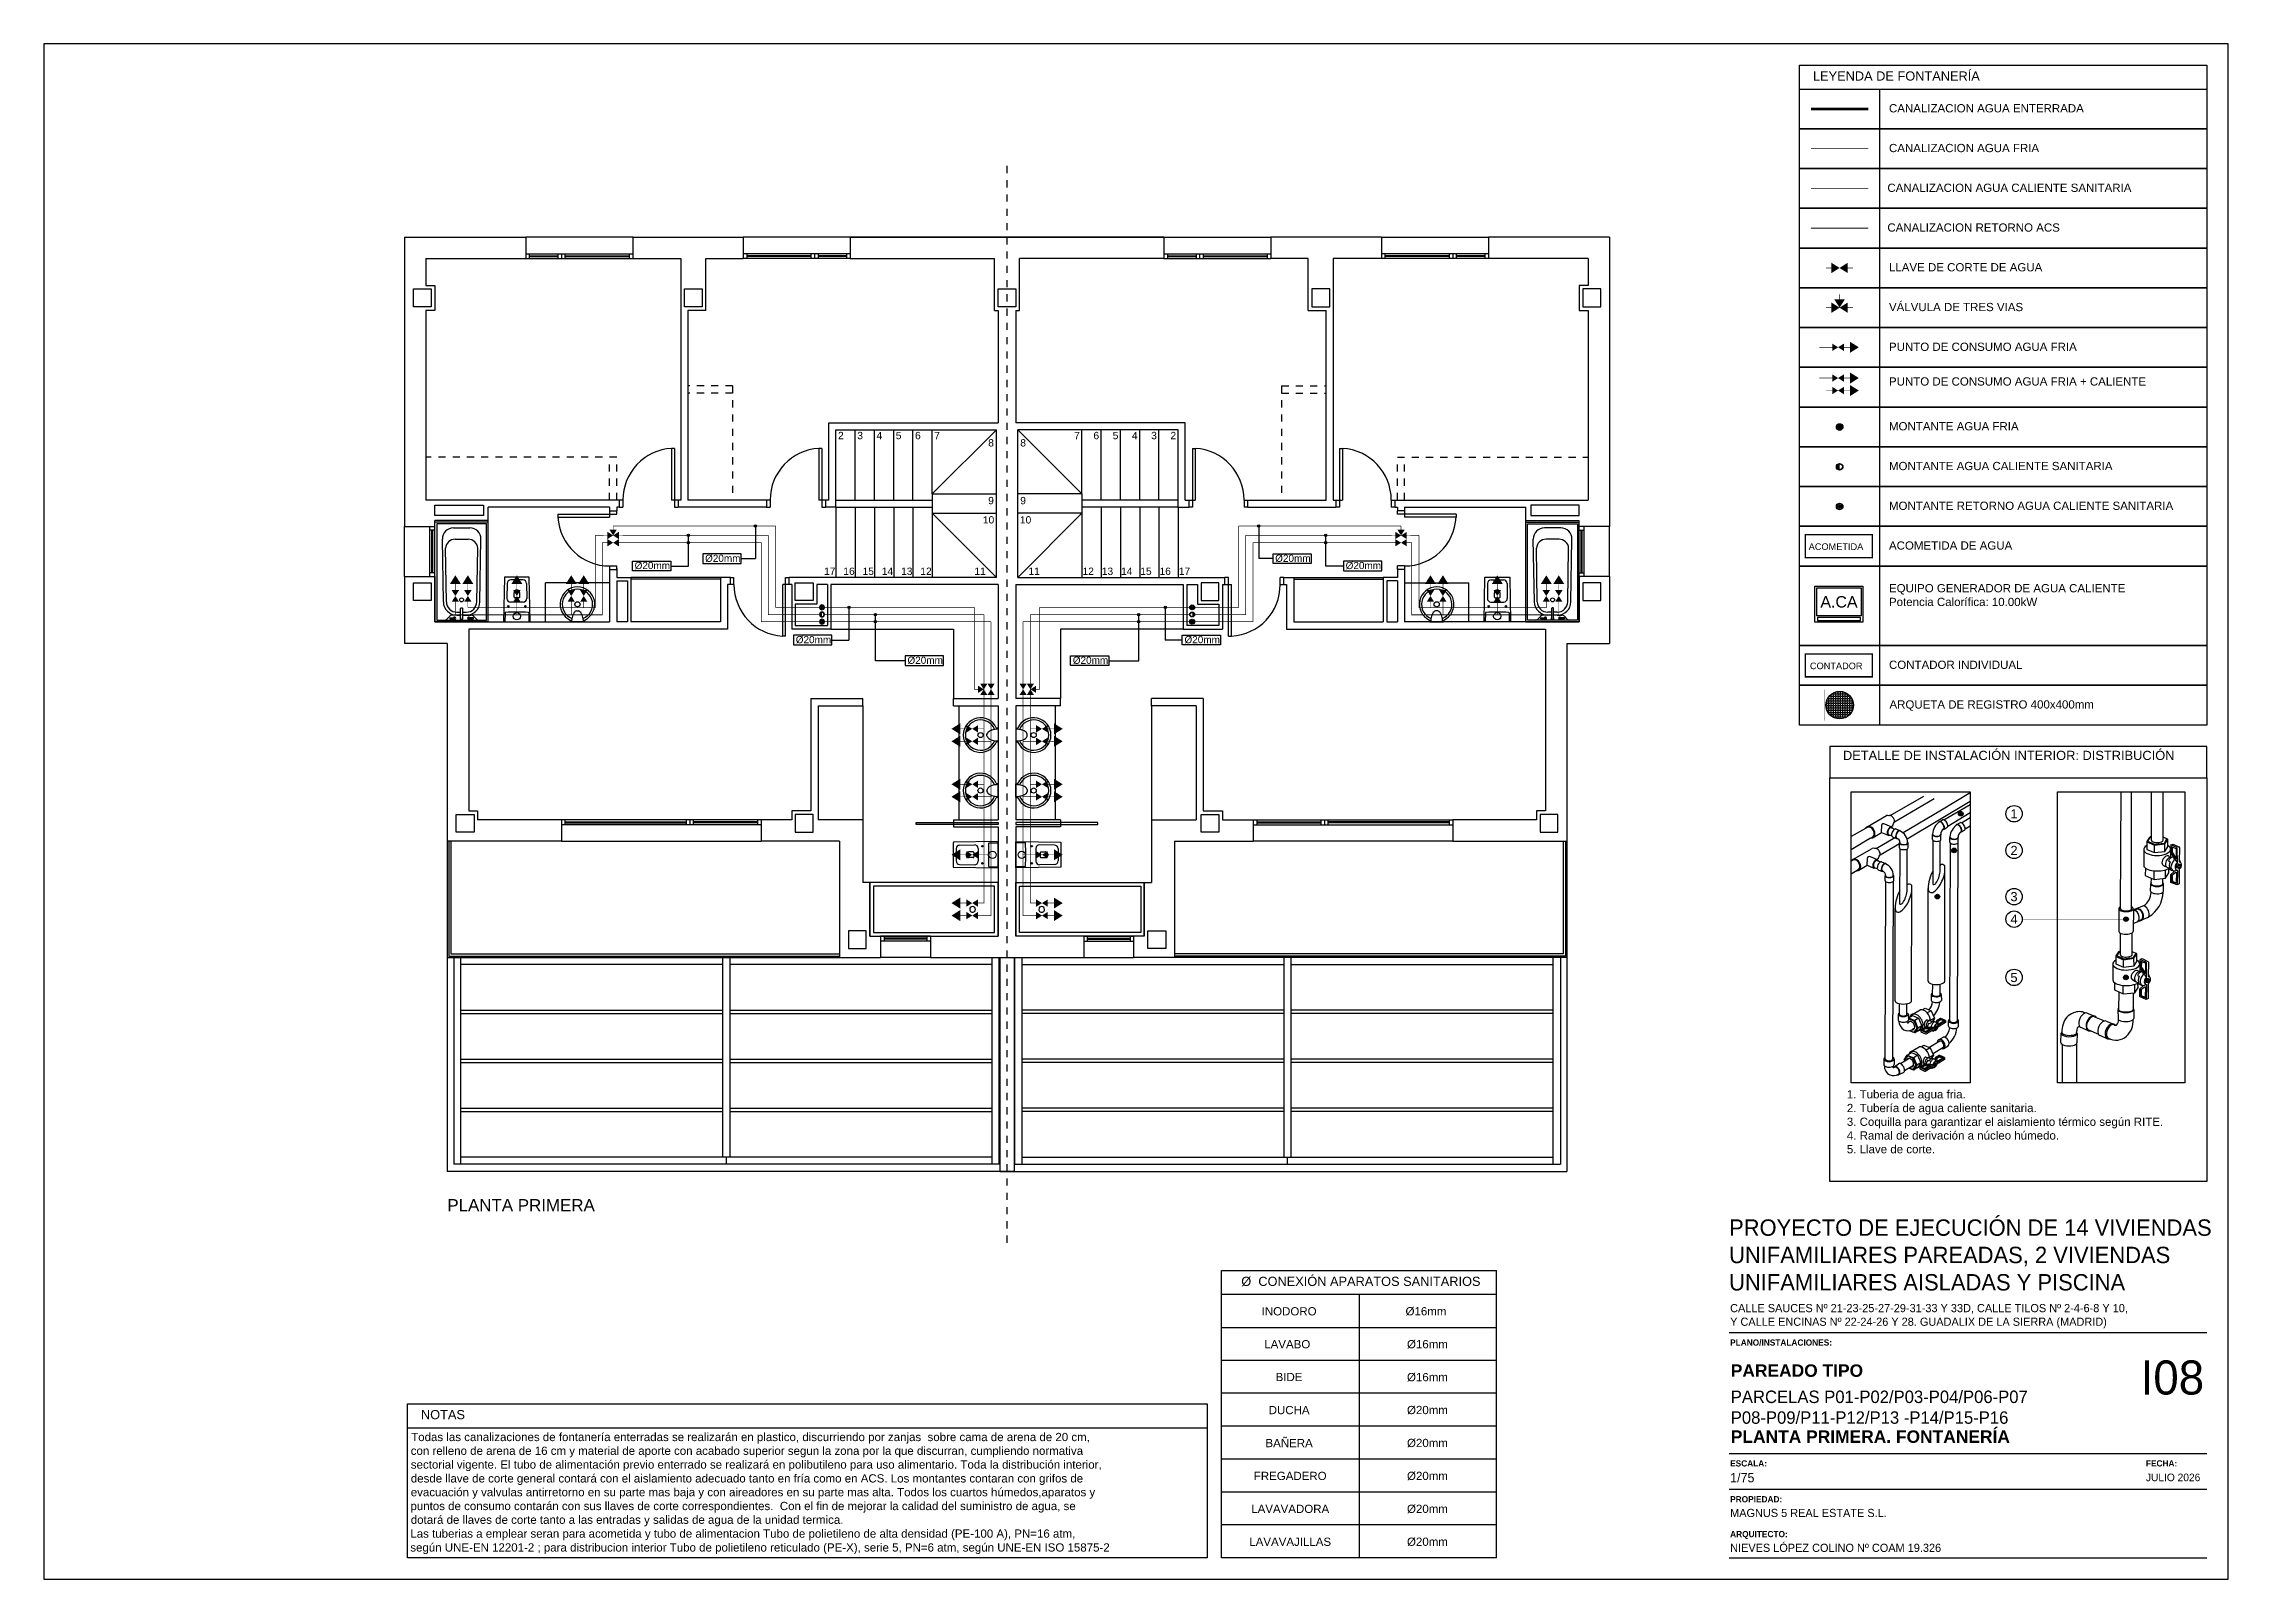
# Model space of a CAD drawing. Header units: millimetres. Extents: x 441156 to 441876, y 4514765 to 4515211.
# Drawn here: x 441432.47 to 441463.11, y 4515165.05 to 4515186.58 of the extents above; entities that cross this region are included whole.
import ezdxf
from ezdxf.enums import TextEntityAlignment as Align

# ---------------------------------------------------------------- set-up
doc = ezdxf.new("R2010")
doc.units = ezdxf.units.MM
for name, pattern in [('CONTINUA', [0]), ('DASHED', [0.75, 0.5, -0.25]), ('RAYITAS', [0.375, 0.25, -0.125])]:
    doc.linetypes.add(name, pattern=pattern)
doc.layers.add('01_cartela', color=6, linetype='Continuous', plot=False)
for name, color, linetype in [('01_mono PRIMERA', 2, 'Continuous'), ('01_proyección', 4, 'RAYITAS'), ('01_texto cartela', 5, 'Continuous'), ('01_textos', 7, 'Continuous'), ('CALEFAC_NOTAS', 7, 'Continuous'), ('INGIN CLIMATIZACION TEXTO', 7, 'Continuous'), ('INGIN FONTANERIA ACS', 10, 'Continuous'), ('INGIN FONTANERIA AGUA FRIA', 150, 'Continuous'), ('INGIN FONTANERIA MAQUINAS', 7, 'Continuous'), ('INGIN FONTANERIA TEXTO', 7, 'Continuous'), ('INGIN SANEAMIENTO TEXTO', 7, 'Continuous'), ('INGIN TEXTO', 7, 'Continuous')]:
    doc.layers.add(name, color=color, linetype=linetype)
doc.styles.add('Century Gothic', font='', dxfattribs={"height": 2})
doc.styles.add('Century Gothic_3', font='', dxfattribs={"height": 4.5})
doc.styles.add('Century Gothic_5', font='', dxfattribs={"height": 2.5})
doc.styles.add('Century Gothic_6', font='', dxfattribs={"height": 11})
doc.styles.add('Estilo1', font='swissel.ttf')
doc.styles.add('NIEVES2', font='sanss___.ttf')
doc.styles.add('NIEVES3', font='swisseb.ttf')
doc.styles.get('Century Gothic').set_extended_font_data('Century Gothic')
doc.styles.get('Century Gothic_3').set_extended_font_data('Century Gothic')
doc.styles.get('Century Gothic_5').set_extended_font_data('Century Gothic')
doc.styles.get('Century Gothic_6').set_extended_font_data('Century Gothic')

msp = doc.modelspace()

# ---------------------------------------------------------------- texts
at = {"layer": '01_texto cartela', "color": 5}
for s, insert, char_height, width, attachment_point, style in [('\\PPROYECTO DE EJECUCIÓN DE 14 VIVIENDAS UNIFAMILIARES PAREADAS, 2 VIVIENDAS UNIFAMILIARES AISLADAS Y PISCINA', (441456.10926684, 4515170.47577944), 0.23, 6.8221698289, 1, 'Century Gothic_3'), ('CALLE SAUCES Nº 21-23-25-27-29-31-33 Y 33D, CALLE TILOS Nº 2-4-6-8 Y 10, \\PY CALLE ENCINAS Nº 22-24-26 Y 28. GUADALIX DE LA SIERRA (MADRID)', (441456.12406073, 4515168.90567982), 0.114550418, 9.2468106263, 1, 'Century Gothic'), ('{\\fCentury Gothic|b1|i0|c0|p34;PLANO/INSTALACIONES: }', (441456.12406073, 4515168.40871088), 0.0870135776, 2.1171461181, 1, 'Century Gothic'), ('\\pt2.3273;\\PPARCELAS P01-P02/P03-P04/P06-P07\\PP08-P09/P11-P12/P13 -P14/P15-P16 ', (441456.13293706, 4515167.22352015), 0.1745530179, 7.0090801689, 7, 'Century Gothic_5'), ('\\pt2.3273;PLANTA PRIMERA. FONTANERÍA', (441456.13293706, 4515166.9563479), 0.1745530179, 7.0090801689, 7, 'NIEVES3'), ('{\\fCentury Gothic|b1|i0|c0|p34;ESCALA: }', (441456.12406073, 4515166.71433151), 0.0870135776, 2.1171461181, 1, 'Century Gothic'), ('{\\fCentury Gothic|b1|i0|c0|p34;FECHA: }', (441461.95492815, 4515166.71433151), 0.0870135776, 2.1171461181, 1, 'Century Gothic'), ('1/75', (441456.12406073, 4515166.53569907), 0.130914763, 2.1171461181, 1, 'Century Gothic'), ('1/75', (441456.12406073, 4515166.53569907), 0.130914763, 2.1171461181, 1, 'Century Gothic'), ('JULIO 2026', (441461.95492815, 4515166.52747236), 0.106913723, 3.5043768434, 1, 'Century Gothic'), ('{\\fCentury Gothic|b1|i0|c0|p34;PROPIEDAD:}', (441456.12406073, 4515166.21164645), 0.0870135776, 0.8370923696, 1, 'Century Gothic'), ('MAGNUS 5 REAL ESTATE S.L.', (441456.12406073, 4515166.03301401), 0.114550418, 4.882308024, 1, 'Century Gothic'), ('{\\fCentury Gothic|b1|i0|c0|p34;ARQUITECTO:}', (441456.12406073, 4515165.72256117), 0.0870135776, 0.8370923696, 1, 'Century Gothic'), ('NIEVES LÓPEZ COLINO Nº COAM 19.326', (441456.12406073, 4515165.54392873), 0.114550418, 3.6515309653, 1, 'Century Gothic')]:
    msp.add_mtext(s, dxfattribs=dict(at, insert=insert, char_height=char_height, width=width, attachment_point=attachment_point, style=style))
at = {"layer": '01_texto cartela', "color": 1}
for s, insert, char_height, width, attachment_point, style in [('I08', (441462.77101276, 4515168.11444743), 0.478574677, 1.0498533469, 3, 'Century Gothic_6'), ('\\pt2.3273;PAREADO TIPO ', (441456.13293706, 4515167.8823318), 0.1745530179, 7.0090801689, 7, 'NIEVES3')]:
    msp.add_mtext(s, dxfattribs=dict(at, insert=insert, char_height=char_height, width=width, attachment_point=attachment_point, style=style))
at = {"layer": '01_textos', "color": 1, "style": 'Estilo1'}
for s, height, p in [('LEYENDA DE FONTANERÍA', 0.1282612154, (441457.28597283, 4515186.06300308)), ('1', 0.12883381, (441460.0549152, 4515175.71570359)), ('2', 0.12883381, (441460.0549152, 4515175.20193277)), ('3', 0.12883381, (441460.0549152, 4515174.55353343)), ('4', 0.12883381, (441460.0549152, 4515174.23770549)), ('5', 0.12883381, (441460.0549152, 4515173.42039657)), ('NOTAS', 0.128261215, (441437.763568, 4515167.29043442))]:
    msp.add_text(s, height=height, dxfattribs=at).set_placement(p)
at = {"layer": '01_textos', "style": 'NIEVES2'}
for p in [(441440.75986637, 4515179.21233747, -0.00000053), (441441.74781319, 4515179.31374938, -0.00000053), (441449.74351159, 4515179.31374938, -0.00000053), (441450.73145841, 4515179.21233747, -0.00000053), (441443.01997943, 4515178.17248523, -0.00000053), (441448.47134535, 4515178.17248523, -0.00000053), (441444.5862763, 4515177.88338406, -0.00000053), (441446.90504848, 4515177.88338406, -0.00000053)]:
    msp.add_text('%%C20mm', height=0.1, rotation=359.999999893, dxfattribs=at).set_placement(p)
at = {"layer": '01_textos', "color": 5, "style": 'Estilo1'}
msp.add_text('PLANTA PRIMERA', height=0.1697265748, dxfattribs=at).set_placement((441438.13358825, 4515170.20695935, -0.00000053))
at = {"layer": '01_textos', "color": 1, "style": 'Estilo1'}
for s, width, gutter_width, insert, char_height, attachment_point in [('\\pi0.69412;DETALLE DE INSTALACIÓN INTERIOR: DISTRIBUCIÓN{\\H1.6691x; }', 7.8112359137, 11.875, (441457.01183454, 4515176.66381952), 0.1288338101, 1), ('\\pi1.1056;Ø  CONEXIÓN APARATOS SANITARIOS', 6.2697470602, 12.5, (441450.3928031, 4515169.22115418), 0.1282612154, 5)]:
    msp.add_mtext_dynamic_manual_height_columns(s, width=width, gutter_width=gutter_width, heights=[0], dxfattribs=dict(at, insert=insert, char_height=char_height, attachment_point=attachment_point))
at = {"layer": 'INGIN SANEAMIENTO TEXTO', "color": 5, "style": 'Estilo1'}
for s, height, p in [('ACOMETIDA', 0.092251461, (441457.22546634, 4515179.48064566)), ('CONTADOR', 0.092251461, (441457.24306094, 4515177.80838038)), ('con relleno de arena de 16 cm y material de aporte con acabado superior segun la zona por la que discurran, cumpliendo normativa', 0.11542964114, (441437.62023262, 4515166.79012134)), ('Todas las canalizaciones de fontanería enterradas se realizarán en plastico, discurriendo por zanjas  sobre cama de arena de 20 cm,', 0.11542964114, (441437.62653165, 4515166.98297651)), ('sectorial vigente. El tubo de alimentación previo enterrado se realizará en polibutileno para uso alimentario. Toda la distribución interior,', 0.11542964114, (441437.62157116, 4515166.59710871)), ('evacuación y valvulas antirretorno en su parte mas baja y con aireadores en su parte mas alta. Todos los cuartos húmedos,aparatos y', 0.11542964114, (441437.62062631, 4515166.20974489)), ('desde llave de corte general contará con el aislamiento adecuado tanto en fría como en ACS. Los montantes contaran con grifos de', 0.11542964114, (441437.62102, 4515166.40275753)), ('puntos de consumo contarán con sus llaves de corte correspondientes.  Con el fin de mejorar la calidad del suministro de agua, se ', 0.11542964114, (441437.61590204, 4515166.01539371)), ('dotará de llaves de corte tanto a las entradas y salidas de agua de la unidad termica.', 0.1154296411, (441437.62102, 4515165.82301097)), ('Las tuberias a emplear seran para acometida y tubo de alimentacion Tubo de polietileno de alta densidad (PE-100 A), PN=16 atm, ', 0.11542964114, (441437.61472097, 4515165.62865979)), ('según UNE-EN 12201-2 ; para distribucion interior Tubo de polietileno reticulado (PE-X), serie 5, PN=6 atm, según UNE-EN ISO 15875-2', 0.11542964114, (441437.61385486, 4515165.43422987))]:
    msp.add_text(s, height=height, dxfattribs=at).set_placement(p)
for s, width, gutter_width, heights, insert, char_height, attachment_point in [('CANALIZACION AGUA ENTERRADA', 4.1932229427, 12.45, [0], (441458.35149628, 4515185.73207072), 0.1154296411, 1), ('CANALIZACION AGUA FRIA', 4.1932229427, 12.45, [0], (441458.35149628, 4515185.17464896), 0.1154296411, 1), ('CANALIZACION AGUA CALIENTE SANITARIA', 4.1932229427, 12.45, [0], (441458.32920662, 4515184.6172272), 0.1154296411, 1), ('CANALIZACION RETORNO ACS', 5.4335957762, 12.45, [0], (441458.32920662, 4515184.05980543), 0.1154296411, 1), ('LLAVE DE CORTE DE AGUA', 4.1932229427, 12.45, [0], (441458.35149628, 4515183.50238367), 0.1154296411, 1), ('VÁLVULA DE TRES VIAS', 4.1932229427, 12.45, [0], (441458.35149628, 4515182.94496191), 0.1154296411, 1), ('PUNTO DE CONSUMO AGUA FRIA', 4.1932229427, 12.45, [0], (441458.35149628, 4515182.38754015), 0.1154296411, 1), ('PUNTO DE CONSUMO AGUA FRIA + CALIENTE', 5.1449270924, 12.45, [0], (441458.35149628, 4515181.90125532), 0.1154296411, 1), ('MONTANTE AGUA FRIA', 4.1932229427, 12.45, [0], (441458.35149628, 4515181.27269662), 0.1154296411, 1), ('MONTANTE AGUA CALIENTE SANITARIA', 4.1932229427, 12.45, [0], (441458.35149628, 4515180.71527486), 0.1154296411, 1), ('MONTANTE RETORNO AGUA CALIENTE SANITARIA', 5.1449270924, 12.45, [0], (441458.35149628, 4515180.1578531), 0.1154296411, 1), ('ACOMETIDA DE AGUA', 4.1932229427, 12.45, [0], (441458.35149628, 4515179.60043133), 0.1154296411, 1), ('EQUIPO GENERADOR DE AGUA CALIENTE\\PPotencia Calorífica: 10.00kW', 5.1135933893, 12.45, [0], (441458.35149628, 4515179.0018029), 0.1154296411, 1), ('CONTADOR INDIVIDUAL', 4.1932229427, 12.45, [0], (441458.35149628, 4515177.92816605), 0.1154296411, 1), ('ARQUETA DE REGISTRO 400x400mm', 4.1932229427, 12.45, [0], (441458.35852352, 4515177.37173), 0.1154296411, 1), ('1. Tuberia de agua fria. \\P2. Tubería de agua caliente sanitaria. \\P3. Coquilla para garantizar el aislamiento térmico según RITE.\\P4. Ramal de derivación a núcleo húmedo.\\P5. Llave de corte.', 5.9930090894, 11.875, [0], (441457.76080805, 4515171.904611), 0.1154296411, 1), ('INODORO', 2.577843577, 12.5, [0], (441449.9389704, 4515168.80265089), 0.115429641, 5), ('\\pi0.99502;Ø16mm', 2.577843577, 12.5, [0], (441451.36098723, 4515168.80202653), 0.1154296411, 5), ('\\pi1.0358;Ø16mm', 2.577843577, 12.5, [0], (441451.36098723, 4515168.34030669), 0.1154296411, 5), ('LAVABO', 2.577843577, 12.5, [0], (441449.91291228, 4515168.34093106), 0.115429641, 5), ('BIDE', 2.577843577, 12.5, [0], (441449.93771854, 4515167.88225501), 0.115429641, 5), ('\\pi1.0358;Ø16mm', 2.577843577, 12.5, [0], (441451.36098723, 4515167.87858686), 0.1154296411, 5), ('DUCHA', 2.577843577, 12.5, [0], (441449.9389704, 4515167.41749139), 0.115429641, 5), ('\\pi1.0358;Ø20mm', 2.577843577, 12.5, [0.10255159], (441451.36098723, 4515167.41686703), 0.1154296411, 5), ('BAÑERA', 2.577843577, 12.5, [0], (441449.9389704, 4515166.95577156), 0.115429641, 5), ('\\pi1.0358;Ø20mm', 2.577843577, 12.5, [0.10255159], (441451.36098723, 4515166.95514719), 0.1154296411, 5), ('FREGADERO', 2.577843577, 12.5, [0], (441449.95425234, 4515166.49405172), 0.115429641, 5), ('\\pi1.0358;Ø20mm', 2.577843577, 12.5, [0.10255159], (441451.36098723, 4515166.49342736), 0.1154296411, 5), ('LAVAVADORA', 2.577843577, 12.5, [0], (441449.95425234, 4515166.03233189), 0.115429641, 5), ('\\pi1.0358;Ø20mm', 2.577843577, 12.5, [0.10255159], (441451.36098723, 4515166.03170752), 0.1154296411, 5), ('LAVAVAJILLAS', 2.577843577, 12.5, [0], (441449.95425234, 4515165.57061206), 0.1154296411, 5), ('\\pi1.0358;Ø20mm', 2.577843577, 12.5, [0.10255159], (441451.36098723, 4515165.56998769), 0.1154296411, 5)]:
    msp.add_mtext_dynamic_manual_height_columns(s, width=width, gutter_width=gutter_width, heights=heights, dxfattribs=dict(at, insert=insert, char_height=char_height, attachment_point=attachment_point))

# ---------------------------------------------------------------- blocks, each defined once
blk = doc.blocks.new('A$C065C7C63')
at = {"layer": '01_mono PRIMERA', "color": 254}
for p, q in [((1.407, 13.1, 0), (1.407, 9.042, 0)), ((1.407, 13.1, 0), (3.107, 13.1, 0)), ((3.107, 13.1, 0), (3.107, 12.8, 0)), ((4.607, 13.1, 0), (3.107, 13.1, 0)), ((3.107, 12.87, 0), (4.607, 12.87, 0)), ((3.157, 12.87, 0), (3.157, 12.8, 0)), ((3.557, 12.87, 0), (3.557, 12.8, 0)), ((3.607, 12.87, 0), (3.607, 12.8, 0)), ((3.657, 12.87, 0), (3.657, 12.8, 0)), ((4.557, 12.87, 0), (4.557, 12.8, 0)), ((4.607, 13.1, 0), (4.607, 12.8, 0)), ((4.607, 13.1, 0), (6.157, 13.1, 0)), ((6.157, 13.1, 0), (6.157, 12.8, 0)), ((7.657, 13.1, 0), (6.157, 13.1, 0)), ((7.657, 12.87, 0), (6.157, 12.87, 0)), ((6.207, 12.87, 0), (6.207, 12.8, 0)), ((7.107, 12.87, 0), (7.107, 12.8, 0)), ((7.157, 12.87, 0), (7.157, 12.8, 0)), ((7.207, 12.87, 0), (7.207, 12.8, 0)), ((7.607, 12.87, 0), (7.607, 12.8, 0)), ((7.657, 13.1, 0), (7.657, 12.8, 0)), ((7.657, 13.1, 0), (12.057, 13.1, 0)), ((12.057, 13.1, 0), (7.657, 13.1, 0)), ((12.057, 13.1, 0), (12.057, 12.8, 0)), ((12.057, 13.1, 0), (13.557, 13.1, 0)), ((12.057, 12.87, 0), (13.557, 12.87, 0)), ((12.107, 12.87, 0), (12.107, 12.8, 0)), ((12.507, 12.87, 0), (12.507, 12.8, 0)), ((12.557, 12.87, 0), (12.557, 12.8, 0)), ((12.607, 12.87, 0), (12.607, 12.8, 0)), ((13.507, 12.87, 0), (13.507, 12.8, 0)), ((15.107, 13.1, 0), (13.557, 13.1, 0)), ((13.557, 13.1, 0), (13.557, 12.8, 0)), ((15.107, 13.1, 0), (15.107, 12.8, 0)), ((15.107, 13.1, 0), (16.607, 13.1, 0)), ((16.607, 12.87, 0), (15.107, 12.87, 0)), ((15.157, 12.87, 0), (15.157, 12.8, 0)), ((16.057, 12.87, 0), (16.057, 12.8, 0)), ((16.107, 12.87, 0), (16.107, 12.8, 0)), ((16.157, 12.87, 0), (16.157, 12.8, 0)), ((16.557, 12.87, 0), (16.557, 12.8, 0)), ((16.607, 13.1, 0), (16.607, 12.8, 0)), ((18.307, 13.1, 0), (16.607, 13.1, 0)), ((18.307, 13.1, 0), (18.307, 9.042, 0)), ((1.707, 12.8, 0), (1.707, 12.425, 0)), ((1.707, 12.8, 0), (3.107, 12.8, 0)), ((3.107, 12.8, 0), (4.607, 12.8, 0)), ((3.157, 12.842, 0), (3.557, 12.842, 0)), ((3.157, 12.828, 0), (3.557, 12.828, 0)), ((3.657, 12.842, 0), (4.557, 12.842, 0)), ((3.657, 12.828, 0), (4.557, 12.828, 0)), ((4.607, 12.8, 0), (5.282, 12.8, 0)), ((5.282, 12.8, 0), (5.282, 9.415, 0)), ((5.632, 12.075, 0), (5.632, 12.8, 0)), ((5.632, 12.8, 0), (6.157, 12.8, 0)), ((7.657, 12.8, 0), (6.157, 12.8, 0)), ((7.107, 12.842, 0), (6.207, 12.842, 0)), ((7.107, 12.828, 0), (6.207, 12.828, 0)), ((7.607, 12.842, 0), (7.207, 12.842, 0)), ((7.607, 12.828, 0), (7.207, 12.828, 0)), ((7.657, 12.8, 0), (9.682, 12.8, 0)), ((9.682, 12.075, 0), (9.682, 12.8, 0)), ((10.032, 12.075, 0), (10.032, 12.8, 0)), ((12.057, 12.8, 0), (10.032, 12.8, 0)), ((12.057, 12.8, 0), (13.557, 12.8, 0)), ((12.107, 12.842, 0), (12.507, 12.842, 0)), ((12.107, 12.828, 0), (12.507, 12.828, 0)), ((12.607, 12.842, 0), (13.507, 12.842, 0)), ((12.607, 12.828, 0), (13.507, 12.828, 0)), ((14.082, 12.8, 0), (13.557, 12.8, 0)), ((14.082, 12.075, 0), (14.082, 12.8, 0)), ((14.432, 12.8, 0), (14.432, 9.415, 0)), ((15.107, 12.8, 0), (14.432, 12.8, 0)), ((16.607, 12.8, 0), (15.107, 12.8, 0)), ((16.057, 12.842, 0), (15.157, 12.842, 0)), ((16.057, 12.828, 0), (15.157, 12.828, 0)), ((16.557, 12.842, 0), (16.157, 12.842, 0)), ((16.557, 12.828, 0), (16.157, 12.828, 0)), ((18.007, 12.8, 0), (16.607, 12.8, 0)), ((18.007, 12.8, 0), (18.007, 12.425, 0)), ((1.707, 12.075, 0), (1.707, 9.415, 0)), ((5.382, 12.075, 0), (5.382, 9.415, 0)), ((9.682, 12.075, 0), (9.732, 12.075, 0)), ((9.732, 12.075, 0), (9.732, 10.5, 0)), ((9.982, 12.075, 0), (9.982, 10.5, 0)), ((9.982, 12.075, 0), (10.032, 12.075, 0)), ((14.332, 9.415, 0), (14.332, 12.075, 0)), ((18.007, 12.075, 0), (18.007, 9.415, 0)), ((7.357, 10.5, 0), (9.732, 10.5, 0)), ((7.357, 9.415, 0), (7.357, 10.5, 0)), ((12.357, 10.5, 0), (9.982, 10.5, 0)), ((12.357, 9.415, 0), (12.357, 10.5, 0)), ((5.194, 10.139, 0), (5.153, 10.139, 0)), ((5.153, 10.139, 0), (5.153, 9.415, 0)), ((5.194, 10.139, 0), (5.194, 9.315, 0)), ((7.259, 10.139, 0), (7.217, 10.139, 0)), ((7.217, 10.139, 0), (7.217, 9.415, 0)), ((7.259, 10.139, 0), (7.259, 9.315, 0)), ((7.457, 10.4, 0), (9.707, 10.4, 0)), ((7.457, 9.315, 0), (7.457, 10.4, 0)), ((7.727, 9.415, 0), (7.727, 10.4, 0)), ((7.997, 9.415, 0), (7.997, 10.4, 0)), ((8.267, 9.415, 0), (8.267, 10.4, 0)), ((8.537, 9.415, 0), (8.537, 10.4, 0)), ((8.807, 9.5, 0), (8.807, 10.4, 0)), ((8.807, 9.5, 0), (9.707, 10.4, 0)), ((9.707, 8.33, 0), (9.707, 10.4, 0)), ((12.257, 10.4, 0), (10.007, 10.4, 0)), ((10.907, 9.5, 0), (10.007, 10.4, 0)), ((10.007, 8.33, 0), (10.007, 10.4, 0)), ((10.907, 9.5, 0), (10.907, 10.4, 0)), ((11.177, 9.415, 0), (11.177, 10.4, 0)), ((11.447, 9.415, 0), (11.447, 10.4, 0)), ((11.717, 9.415, 0), (11.717, 10.4, 0)), ((11.987, 9.415, 0), (11.987, 10.4, 0)), ((12.257, 9.315, 0), (12.257, 10.4, 0)), ((12.456, 10.139, 0), (12.497, 10.139, 0)), ((12.456, 10.139, 0), (12.456, 9.315, 0)), ((12.497, 10.139, 0), (12.497, 9.415, 0)), ((14.52, 10.139, 0), (14.562, 10.139, 0)), ((14.52, 10.139, 0), (14.52, 9.315, 0)), ((14.562, 10.139, 0), (14.562, 9.415, 0)), ((8.807, 9.5, 0), (8.807, 8.33, 0)), ((8.807, 9.5, 0), (9.707, 9.5, 0)), ((10.907, 9.5, 0), (10.007, 9.5, 0)), ((10.907, 9.5, 0), (10.907, 8.33, 0)), ((4.419, 9.415, 0), (1.707, 9.415, 0)), ((4.282, 9.315, 0), (2.582, 9.315, 0)), ((2.582, 9.13, 0), (2.582, 9.315, 0)), ((3.558, 9.215, 0), (3.558, 9.173, 0)), ((3.558, 9.215, 0), (4.382, 9.215, 0)), ((4.282, 9.315, 0), (4.282, 9.265, 0)), ((4.282, 9.265, 0), (4.382, 9.265, 0)), ((4.282, 9.265, 0), (4.282, 9.173, 0)), ((4.419, 9.315, 0), (4.382, 9.315, 0)), ((4.382, 9.315, 0), (4.382, 9.265, 0)), ((4.382, 9.215, 0), (4.382, 9.265, 0)), ((4.419, 9.415, 0), (4.419, 9.315, 0)), ((4.469, 9.415, 0), (4.419, 9.415, 0)), ((4.419, 9.315, 0), (4.469, 9.315, 0)), ((4.469, 9.415, 0), (4.469, 9.315, 0)), ((5.244, 9.415, 0), (5.153, 9.415, 0)), ((5.194, 9.315, 0), (5.244, 9.315, 0)), ((5.282, 9.415, 0), (5.244, 9.415, 0)), ((5.244, 9.415, 0), (5.244, 9.315, 0)), ((6.484, 9.315, 0), (5.244, 9.315, 0)), ((6.484, 9.415, 0), (5.382, 9.415, 0)), ((6.484, 9.415, 0), (6.484, 9.315, 0)), ((6.534, 9.415, 0), (6.484, 9.415, 0)), ((6.484, 9.315, 0), (6.534, 9.315, 0)), ((6.534, 9.415, 0), (6.534, 9.315, 0)), ((7.309, 9.415, 0), (7.217, 9.415, 0)), ((7.259, 9.315, 0), (7.309, 9.315, 0)), ((7.357, 9.415, 0), (7.309, 9.415, 0)), ((7.309, 9.415, 0), (7.309, 9.315, 0)), ((7.457, 9.315, 0), (7.309, 9.315, 0)), ((7.457, 9.415, 0), (8.807, 9.415, 0)), ((7.457, 9.315, 0), (7.457, 8.33, 0)), ((7.457, 9.315, 0), (8.807, 9.315, 0)), ((7.727, 9.315, 0), (7.727, 8.33, 0)), ((7.997, 9.315, 0), (7.997, 8.33, 0)), ((8.267, 9.315, 0), (8.267, 8.33, 0)), ((8.537, 9.315, 0), (8.537, 8.33, 0)), ((8.807, 9.315, 0), (8.807, 9.23, 0)), ((8.807, 9.23, 0), (9.707, 9.23, 0)), ((8.807, 9.23, 0), (9.707, 8.33, 0)), ((10.907, 9.23, 0), (10.007, 9.23, 0)), ((10.907, 9.23, 0), (10.007, 8.33, 0)), ((12.257, 9.415, 0), (10.907, 9.415, 0)), ((10.907, 9.315, 0), (10.907, 9.23, 0)), ((12.257, 9.315, 0), (10.907, 9.315, 0)), ((11.177, 9.315, 0), (11.177, 8.33, 0)), ((11.447, 9.315, 0), (11.447, 8.33, 0)), ((11.717, 9.315, 0), (11.717, 8.33, 0)), ((11.987, 9.315, 0), (11.987, 8.33, 0)), ((12.257, 9.315, 0), (12.257, 8.33, 0)), ((12.257, 9.315, 0), (12.406, 9.315, 0)), ((12.357, 9.415, 0), (12.406, 9.415, 0)), ((12.406, 9.415, 0), (12.406, 9.315, 0)), ((12.406, 9.415, 0), (12.497, 9.415, 0)), ((12.456, 9.315, 0), (12.406, 9.315, 0)), ((13.181, 9.415, 0), (13.231, 9.415, 0)), ((13.181, 9.415, 0), (13.181, 9.315, 0)), ((13.231, 9.315, 0), (13.181, 9.315, 0)), ((13.231, 9.415, 0), (14.332, 9.415, 0)), ((13.231, 9.415, 0), (13.231, 9.315, 0)), ((13.231, 9.315, 0), (14.47, 9.315, 0)), ((14.432, 9.415, 0), (14.47, 9.415, 0)), ((14.47, 9.415, 0), (14.47, 9.315, 0)), ((14.47, 9.415, 0), (14.562, 9.415, 0)), ((14.52, 9.315, 0), (14.47, 9.315, 0)), ((15.245, 9.415, 0), (15.295, 9.415, 0)), ((15.245, 9.415, 0), (15.245, 9.315, 0)), ((15.295, 9.315, 0), (15.245, 9.315, 0)), ((15.295, 9.415, 0), (18.007, 9.415, 0)), ((15.295, 9.415, 0), (15.295, 9.315, 0)), ((15.295, 9.315, 0), (15.332, 9.315, 0)), ((15.332, 9.315, 0), (15.332, 9.265, 0)), ((15.432, 9.265, 0), (15.332, 9.265, 0)), ((15.332, 9.215, 0), (15.332, 9.265, 0)), ((16.156, 9.215, 0), (15.332, 9.215, 0)), ((15.432, 9.315, 0), (17.132, 9.315, 0)), ((15.432, 9.315, 0), (15.432, 9.265, 0)), ((15.432, 9.265, 0), (15.432, 9.173, 0)), ((16.156, 9.215, 0), (16.156, 9.173, 0)), ((17.132, 9.13, 0), (17.132, 9.315, 0)), ((1.407, 8.342, 0), (1.407, 9.042, 0)), ((1.407, 9.042, 0), (1.832, 9.042, 0)), ((1.762, 8.342, 0), (1.762, 9.042, 0)), ((1.832, 8.992, 0), (1.762, 8.992, 0)), ((1.79, 8.392, 0), (1.79, 8.992, 0)), ((1.804, 8.392, 0), (1.804, 8.992, 0)), ((2.582, 9.13, 0), (1.832, 9.13, 0)), ((1.832, 9.042, 0), (1.832, 9.13, 0)), ((1.832, 7.705, 0), (1.832, 9.105, 0)), ((2.582, 9.105, 0), (1.832, 9.105, 0)), ((1.832, 8.342, 0), (1.832, 9.042, 0)), ((2.556, 9.079, 0), (1.858, 9.079, 0)), ((1.858, 9.079, 0), (1.858, 7.731, 0)), ((2.093, 9.025, 0), (2.322, 9.025, 0)), ((2.556, 7.731, 0), (2.556, 9.079, 0)), ((2.582, 9.105, 0), (2.582, 9.13, 0)), ((2.582, 7.705, 0), (2.582, 9.105, 0)), ((3.558, 9.173, 0), (4.282, 9.173, 0)), ((16.156, 9.173, 0), (15.432, 9.173, 0)), ((17.132, 9.105, 0), (17.132, 9.13, 0)), ((17.132, 9.13, 0), (17.882, 9.13, 0)), ((17.132, 9.105, 0), (17.132, 9.13, 0)), ((17.132, 7.705, 0), (17.132, 9.105, 0)), ((17.132, 9.105, 0), (17.882, 9.105, 0)), ((17.158, 7.731, 0), (17.158, 9.079, 0)), ((17.158, 9.079, 0), (17.856, 9.079, 0)), ((17.622, 9.025, 0), (17.393, 9.025, 0)), ((17.856, 9.079, 0), (17.856, 7.731, 0)), ((17.882, 9.042, 0), (17.882, 9.13, 0)), ((17.882, 7.705, 0), (17.882, 9.105, 0)), ((18.307, 9.042, 0), (17.882, 9.042, 0)), ((17.882, 8.342, 0), (17.882, 9.042, 0)), ((17.882, 8.992, 0), (17.952, 8.992, 0)), ((17.91, 8.392, 0), (17.91, 8.992, 0)), ((17.924, 8.392, 0), (17.924, 8.992, 0)), ((17.952, 8.342, 0), (17.952, 9.042, 0)), ((18.307, 8.342, 0), (18.307, 9.042, 0)), ((1.952, 7.987, 0), (1.937, 8.867, 0)), ((1.993, 7.988, 0), (1.981, 8.739, 0)), ((2.117, 8.865, 0), (2.298, 8.865, 0)), ((2.421, 7.988, 0), (2.433, 8.739, 0)), ((2.463, 7.987, 0), (2.477, 8.867, 0)), ((17.252, 7.987, 0), (17.237, 8.867, 0)), ((17.293, 7.988, 0), (17.281, 8.739, 0)), ((17.598, 8.865, 0), (17.417, 8.865, 0)), ((17.721, 7.988, 0), (17.733, 8.739, 0)), ((17.763, 7.987, 0), (17.777, 8.867, 0)), ((1.407, 8.342, 0), (1.407, 7.405, 0)), ((1.407, 8.342, 0), (1.832, 8.342, 0)), ((1.832, 8.392, 0), (1.762, 8.392, 0)), ((1.832, 8.342, 0), (1.832, 7.705, 0)), ((3.069, 8.295, 0), (2.896, 8.295, 0)), ((4.282, 8.49, 0), (4.282, 8.44, 0)), ((4.282, 8.49, 0), (4.382, 8.49, 0)), ((4.282, 8.455, 0), (4.282, 7.705, 0)), ((4.282, 8.44, 0), (4.382, 8.44, 0)), ((4.382, 8.44, 0), (4.382, 8.49, 0)), ((4.382, 8.455, 0), (4.382, 8.33, 0)), ((4.382, 8.33, 0), (4.582, 8.33, 0)), ((4.382, 8.28, 0), (4.382, 7.705, 0)), ((4.382, 8.28, 0), (4.532, 8.28, 0)), ((4.532, 8.28, 0), (4.532, 7.705, 0)), ((5.837, 8.33, 0), (4.582, 8.33, 0)), ((4.582, 8.33, 0), (4.582, 7.705, 0)), ((5.837, 8.305, 0), (4.582, 8.305, 0)), ((5.976, 8.33, 0), (5.837, 8.33, 0)), ((5.837, 8.33, 0), (5.837, 7.705, 0)), ((5.976, 8.23, 0), (5.976, 8.33, 0)), ((5.976, 8.33, 0), (6.026, 8.33, 0)), ((6.026, 8.23, 0), (6.026, 8.33, 0)), ((6.751, 7.506, 0), (6.751, 8.33, 0)), ((6.751, 8.33, 0), (6.801, 8.33, 0)), ((9.707, 8.33, 0), (6.801, 8.33, 0)), ((6.801, 8.23, 0), (6.801, 8.33, 0)), ((10.007, 8.33, 0), (12.913, 8.33, 0)), ((12.913, 8.23, 0), (12.913, 8.33, 0)), ((12.963, 8.33, 0), (12.913, 8.33, 0)), ((12.963, 7.506, 0), (12.963, 8.33, 0)), ((13.738, 8.33, 0), (13.688, 8.33, 0)), ((13.688, 8.23, 0), (13.688, 8.33, 0)), ((13.738, 8.33, 0), (13.877, 8.33, 0)), ((13.738, 8.23, 0), (13.738, 8.33, 0)), ((13.877, 8.33, 0), (13.877, 7.705, 0)), ((13.877, 8.33, 0), (15.132, 8.33, 0)), ((13.877, 8.305, 0), (15.132, 8.305, 0)), ((15.332, 8.33, 0), (15.132, 8.33, 0)), ((15.132, 8.33, 0), (15.132, 7.705, 0)), ((15.332, 8.28, 0), (15.182, 8.28, 0)), ((15.182, 8.28, 0), (15.182, 7.705, 0)), ((15.332, 8.44, 0), (15.332, 8.49, 0)), ((15.432, 8.49, 0), (15.332, 8.49, 0)), ((15.332, 8.455, 0), (15.332, 8.33, 0)), ((15.432, 8.44, 0), (15.332, 8.44, 0)), ((15.332, 8.28, 0), (15.332, 7.705, 0)), ((15.432, 8.49, 0), (15.432, 8.44, 0)), ((15.432, 8.455, 0), (15.432, 7.705, 0)), ((16.646, 8.295, 0), (16.819, 8.295, 0)), ((17.882, 8.392, 0), (17.952, 8.392, 0)), ((18.307, 8.342, 0), (17.882, 8.342, 0)), ((17.882, 8.342, 0), (17.882, 7.705, 0)), ((18.307, 8.342, 0), (18.307, 7.405, 0)), ((2.846, 8.246, 0), (2.843, 8.036, 0)), ((3.072, 7.985, 0), (2.893, 7.985, 0)), ((2.942, 8.055, 0), (2.942, 8.115, 0)), ((3.012, 8.045, 0), (2.952, 8.045, 0)), ((3.022, 8.055, 0), (3.022, 8.115, 0)), ((3.119, 8.246, 0), (3.122, 8.036, 0)), ((4.282, 8.255, 0), (3.382, 8.255, 0)), ((3.382, 7.705, 0), (3.382, 8.255, 0)), ((5.976, 8.23, 0), (5.937, 8.23, 0)), ((5.937, 8.23, 0), (5.937, 7.605, 0)), ((6.026, 8.23, 0), (5.976, 8.23, 0)), ((6.801, 8.23, 0), (6.71, 8.23, 0)), ((6.71, 7.506, 0), (6.71, 8.23, 0)), ((6.837, 8.23, 0), (6.801, 8.23, 0)), ((6.837, 8.23, 0), (6.837, 7.605, 0)), ((7.337, 8.23, 0), (7.187, 8.23, 0)), ((7.187, 8.23, 0), (7.187, 7.955, 0)), ((7.337, 8.23, 0), (7.337, 7.655, 0)), ((9.732, 8.23, 0), (7.387, 8.23, 0)), ((7.387, 8.23, 0), (7.387, 7.605, 0)), ((9.732, 8.23, 0), (9.732, 6.63, 0)), ((9.982, 8.23, 0), (9.982, 6.63, 0)), ((9.982, 8.23, 0), (12.327, 8.23, 0)), ((12.327, 8.23, 0), (12.327, 7.605, 0)), ((12.377, 8.23, 0), (12.527, 8.23, 0)), ((12.377, 8.23, 0), (12.377, 7.655, 0)), ((12.527, 8.23, 0), (12.527, 7.955, 0)), ((12.877, 8.23, 0), (12.913, 8.23, 0)), ((12.877, 8.23, 0), (12.877, 7.605, 0)), ((12.913, 8.23, 0), (13.005, 8.23, 0)), ((13.005, 7.506, 0), (13.005, 8.23, 0)), ((13.688, 8.23, 0), (13.738, 8.23, 0)), ((13.738, 8.23, 0), (13.777, 8.23, 0)), ((13.777, 8.23, 0), (13.777, 7.605, 0)), ((15.432, 8.255, 0), (16.332, 8.255, 0)), ((16.332, 7.705, 0), (16.332, 8.255, 0)), ((16.596, 8.246, 0), (16.593, 8.036, 0)), ((16.643, 7.985, 0), (16.822, 7.985, 0)), ((16.692, 8.055, 0), (16.692, 8.115, 0)), ((16.702, 8.045, 0), (16.762, 8.045, 0)), ((16.772, 8.055, 0), (16.772, 8.115, 0)), ((16.869, 8.246, 0), (16.872, 8.036, 0)), ((1.832, 7.705, 0), (4.282, 7.705, 0)), ((2.582, 7.705, 0), (1.832, 7.705, 0)), ((1.858, 7.731, 0), (2.556, 7.731, 0)), ((2.041, 7.785, 0), (2.001, 7.746, 0)), ((2.041, 7.763, 0), (2.107, 7.763, 0)), ((2.041, 7.763, 0), (2.041, 7.748, 0)), ((2.041, 7.748, 0), (2.107, 7.748, 0)), ((2.141, 7.8, 0), (2.076, 7.8, 0)), ((2.141, 7.842, 0), (2.194, 7.842, 0)), ((2.141, 7.8, 0), (2.194, 7.8, 0)), ((2.194, 7.755, 0), (2.194, 7.893, 0)), ((2.22, 7.893, 0), (2.22, 7.755, 0)), ((2.22, 7.842, 0), (2.273, 7.842, 0)), ((2.22, 7.8, 0), (2.273, 7.8, 0)), ((2.273, 7.8, 0), (2.339, 7.8, 0)), ((2.373, 7.763, 0), (2.307, 7.763, 0)), ((2.307, 7.748, 0), (2.373, 7.748, 0)), ((2.373, 7.748, 0), (2.373, 7.763, 0)), ((2.374, 7.785, 0), (2.414, 7.746, 0)), ((2.816, 7.832, 0), (2.814, 7.705, 0)), ((3.148, 7.832, 0), (3.15, 7.705, 0)), ((3.736, 7.707, 0), (3.736, 7.722, 0)), ((3.926, 7.705, 0), (3.738, 7.705, 0)), ((3.817, 7.862, 0), (3.847, 7.862, 0)), ((3.929, 7.707, 0), (3.928, 7.722, 0)), ((4.532, 7.705, 0), (4.382, 7.705, 0)), ((5.837, 7.705, 0), (4.582, 7.705, 0)), ((7.187, 7.955, 0), (6.887, 7.955, 0)), ((6.887, 7.955, 0), (6.887, 7.655, 0)), ((12.527, 7.955, 0), (12.827, 7.955, 0)), ((12.827, 7.955, 0), (12.827, 7.655, 0)), ((13.877, 7.705, 0), (15.132, 7.705, 0)), ((15.182, 7.705, 0), (15.332, 7.705, 0)), ((17.882, 7.705, 0), (15.432, 7.705, 0)), ((15.786, 7.707, 0), (15.786, 7.722, 0)), ((15.788, 7.705, 0), (15.976, 7.705, 0)), ((15.897, 7.862, 0), (15.867, 7.862, 0)), ((15.979, 7.707, 0), (15.978, 7.722, 0)), ((16.566, 7.832, 0), (16.564, 7.705, 0)), ((16.898, 7.832, 0), (16.9, 7.705, 0)), ((17.132, 7.705, 0), (17.882, 7.705, 0)), ((17.856, 7.731, 0), (17.158, 7.731, 0)), ((17.341, 7.785, 0), (17.301, 7.746, 0)), ((17.341, 7.763, 0), (17.407, 7.763, 0)), ((17.341, 7.748, 0), (17.341, 7.763, 0)), ((17.407, 7.748, 0), (17.341, 7.748, 0)), ((17.441, 7.8, 0), (17.376, 7.8, 0)), ((17.494, 7.842, 0), (17.441, 7.842, 0)), ((17.494, 7.8, 0), (17.441, 7.8, 0)), ((17.494, 7.893, 0), (17.494, 7.755, 0)), ((17.52, 7.755, 0), (17.52, 7.893, 0)), ((17.573, 7.842, 0), (17.52, 7.842, 0)), ((17.573, 7.8, 0), (17.52, 7.8, 0)), ((17.573, 7.8, 0), (17.639, 7.8, 0)), ((17.673, 7.763, 0), (17.607, 7.763, 0)), ((17.673, 7.748, 0), (17.607, 7.748, 0)), ((17.673, 7.763, 0), (17.673, 7.748, 0)), ((17.674, 7.785, 0), (17.714, 7.746, 0)), ((2.007, 7.405, 0), (1.407, 7.405, 0)), ((2.007, 7.405, 0), (2.007, 4.63, 0)), ((2.307, 7.605, 0), (2.307, 5.055, 0)), ((5.937, 7.605, 0), (2.307, 7.605, 0)), ((6.751, 7.506, 0), (6.71, 7.506, 0)), ((7.387, 7.605, 0), (6.837, 7.605, 0)), ((6.887, 7.655, 0), (7.337, 7.655, 0)), ((7.387, 7.605, 0), (9.107, 7.605, 0)), ((9.107, 7.605, 0), (9.107, 6.63, 0)), ((10.607, 7.605, 0), (10.607, 6.63, 0)), ((12.327, 7.605, 0), (10.607, 7.605, 0)), ((12.327, 7.605, 0), (12.877, 7.605, 0)), ((12.827, 7.655, 0), (12.377, 7.655, 0)), ((12.963, 7.506, 0), (13.005, 7.506, 0)), ((13.777, 7.605, 0), (17.407, 7.605, 0)), ((17.707, 7.405, 0), (17.707, 4.63, 0)), ((17.707, 7.405, 0), (18.307, 7.405, 0)), ((7.107, 6.63, 0), (7.832, 6.63, 0)), ((7.207, 6.53, 0), (7.207, 4.93, 0)), ((7.207, 6.53, 0), (7.832, 6.53, 0)), ((7.832, 6.53, 0), (7.832, 6.63, 0)), ((7.832, 6.53, 0), (7.832, 4.93, 0)), ((9.107, 6.63, 0), (9.732, 6.63, 0)), ((9.107, 6.53, 0), (9.107, 6.63, 0)), ((9.107, 6.53, 0), (9.732, 6.53, 0)), ((9.182, 6.53, 0), (9.182, 4.93, 0)), ((9.732, 6.53, 0), (9.732, 4.93, 0)), ((10.607, 6.63, 0), (9.982, 6.63, 0)), ((9.982, 6.53, 0), (9.982, 4.93, 0)), ((9.982, 6.53, 0), (9.982, 4.93, 0)), ((10.607, 6.53, 0), (9.982, 6.53, 0)), ((10.532, 6.53, 0), (10.532, 4.93, 0)), ((10.607, 6.53, 0), (10.607, 6.63, 0)), ((12.607, 6.63, 0), (11.882, 6.63, 0)), ((11.882, 6.53, 0), (11.882, 6.63, 0)), ((11.882, 6.53, 0), (11.882, 4.93, 0)), ((12.507, 6.53, 0), (11.882, 6.53, 0)), ((12.507, 6.53, 0), (12.507, 4.93, 0)), ((9.575, 6.104, 0), (9.575, 6.134, 0)), ((9.73, 6.215, 0), (9.715, 6.215, 0)), ((9.732, 6.213, 0), (9.732, 6.025, 0)), ((9.982, 6.213, 0), (9.982, 6.025, 0)), ((9.985, 6.215, 0), (9.999, 6.215, 0)), ((10.139, 6.104, 0), (10.139, 6.134, 0)), ((9.73, 6.022, 0), (9.715, 6.023, 0)), ((9.985, 6.022, 0), (9.999, 6.023, 0)), ((9.575, 5.356, 0), (9.575, 5.326, 0)), ((9.73, 5.438, 0), (9.715, 5.437, 0)), ((9.73, 5.245, 0), (9.715, 5.245, 0)), ((9.732, 5.247, 0), (9.732, 5.435, 0)), ((9.982, 5.247, 0), (9.982, 5.435, 0)), ((9.985, 5.438, 0), (9.999, 5.437, 0)), ((9.985, 5.245, 0), (9.999, 5.245, 0)), ((10.139, 5.356, 0), (10.139, 5.326, 0)), ((3.607, 4.93, 0), (2.432, 4.93, 0)), ((3.607, 4.93, 0), (3.607, 4.63, 0)), ((6.407, 4.93, 0), (3.607, 4.93, 0)), ((3.657, 4.93, 0), (3.657, 4.86, 0)), ((5.357, 4.93, 0), (5.357, 4.86, 0)), ((5.407, 4.93, 0), (5.407, 4.86, 0)), ((5.457, 4.93, 0), (5.457, 4.86, 0)), ((6.357, 4.93, 0), (6.357, 4.86, 0)), ((6.837, 4.93, 0), (6.407, 4.93, 0)), ((6.407, 4.93, 0), (6.407, 4.63, 0)), ((7.832, 4.93, 0), (7.207, 4.93, 0)), ((7.832, 4.93, 0), (7.832, 4.05, 0)), ((9.107, 4.93, 0), (9.732, 4.93, 0)), ((9.107, 4.93, 0), (9.107, 4.894, 0)), ((10.607, 4.93, 0), (9.982, 4.93, 0)), ((10.607, 4.93, 0), (10.607, 4.894, 0)), ((11.882, 4.93, 0), (12.507, 4.93, 0)), ((11.882, 4.93, 0), (11.882, 4.05, 0)), ((12.877, 4.93, 0), (13.307, 4.93, 0)), ((13.307, 4.93, 0), (13.307, 4.63, 0)), ((13.307, 4.93, 0), (16.107, 4.93, 0)), ((13.358, 4.93, 0), (13.358, 4.86, 0)), ((14.257, 4.93, 0), (14.257, 4.86, 0)), ((14.307, 4.93, 0), (14.307, 4.86, 0)), ((14.357, 4.93, 0), (14.357, 4.86, 0)), ((16.057, 4.93, 0), (16.057, 4.86, 0)), ((16.107, 4.93, 0), (16.107, 4.63, 0)), ((3.607, 4.63, 0), (2.007, 4.63, 0)), ((2.007, 4.63, 0), (2.007, 3, 0)), ((2.027, 4.63, 0), (2.027, 3.02, 0)), ((2.057, 4.63, 0), (2.057, 3.05, 0)), ((6.407, 4.86, 0), (3.607, 4.86, 0)), ((3.607, 4.63, 0), (6.407, 4.63, 0)), ((3.657, 4.902, 0), (5.357, 4.902, 0)), ((3.657, 4.888, 0), (5.357, 4.888, 0)), ((6.357, 4.902, 0), (5.457, 4.902, 0)), ((6.357, 4.888, 0), (5.457, 4.888, 0)), ((7.507, 4.63, 0), (6.407, 4.63, 0)), ((7.507, 4.63, 0), (7.507, 3, 0)), ((9.107, 4.894, 0), (9.107, 4.866, 0)), ((9.107, 4.866, 0), (9.107, 4.83, 0)), ((9.107, 4.83, 0), (9.732, 4.83, 0)), ((9.605, 4.606, 0), (9.732, 4.608, 0)), ((9.732, 4.83, 0), (9.732, 3.3, 0)), ((9.982, 4.83, 0), (9.982, 3.3, 0)), ((10.607, 4.83, 0), (9.982, 4.83, 0)), ((10.109, 4.606, 0), (9.982, 4.608, 0)), ((10.607, 4.894, 0), (10.607, 4.866, 0)), ((10.607, 4.866, 0), (10.607, 4.83, 0)), ((12.207, 4.63, 0), (13.307, 4.63, 0)), ((12.207, 4.63, 0), (12.207, 3, 0)), ((13.307, 4.86, 0), (16.107, 4.86, 0)), ((16.107, 4.63, 0), (13.307, 4.63, 0)), ((13.358, 4.902, 0), (14.257, 4.902, 0)), ((13.358, 4.888, 0), (14.257, 4.888, 0)), ((16.057, 4.902, 0), (14.357, 4.902, 0)), ((16.057, 4.888, 0), (14.357, 4.888, 0)), ((16.107, 4.63, 0), (17.707, 4.63, 0)), ((17.657, 4.63, 0), (17.657, 3.05, 0)), ((17.687, 4.63, 0), (17.687, 3.02, 0)), ((17.707, 4.63, 0), (17.707, 3, 0)), ((9.142, 4.526, 0), (9.142, 4.354, 0)), ((9.191, 4.576, 0), (9.401, 4.58, 0)), ((9.191, 4.304, 0), (9.401, 4.3, 0)), ((9.382, 4.48, 0), (9.322, 4.48, 0)), ((9.382, 4.4, 0), (9.322, 4.4, 0)), ((9.392, 4.47, 0), (9.392, 4.41, 0)), ((9.452, 4.53, 0), (9.452, 4.35, 0)), ((10.262, 4.53, 0), (10.262, 4.35, 0)), ((10.523, 4.576, 0), (10.313, 4.58, 0)), ((10.523, 4.304, 0), (10.313, 4.3, 0)), ((10.322, 4.47, 0), (10.322, 4.41, 0)), ((10.332, 4.48, 0), (10.392, 4.48, 0)), ((10.332, 4.4, 0), (10.392, 4.4, 0)), ((10.572, 4.526, 0), (10.572, 4.354, 0)), ((9.605, 4.274, 0), (9.732, 4.272, 0)), ((10.109, 4.274, 0), (9.982, 4.272, 0)), ((7.932, 3.3, 0), (8.082, 3.3, 0)), ((8.782, 3.3, 0), (8.082, 3.3, 0)), ((8.082, 3.3, 0), (8.082, 3, 0)), ((8.782, 3.23, 0), (8.082, 3.23, 0)), ((8.132, 3.3, 0), (8.132, 3.23, 0)), ((8.732, 3.272, 0), (8.132, 3.272, 0)), ((8.732, 3.258, 0), (8.132, 3.258, 0)), ((8.732, 3.3, 0), (8.732, 3.23, 0)), ((8.782, 3.3, 0), (9.732, 3.3, 0)), ((8.782, 3.3, 0), (8.782, 3, 0)), ((10.932, 3.3, 0), (9.982, 3.3, 0)), ((10.932, 3.3, 0), (10.932, 3, 0)), ((10.932, 3.3, 0), (11.632, 3.3, 0)), ((10.932, 3.23, 0), (11.632, 3.23, 0)), ((10.982, 3.3, 0), (10.982, 3.23, 0)), ((10.982, 3.272, 0), (11.582, 3.272, 0)), ((10.982, 3.258, 0), (11.582, 3.258, 0)), ((11.582, 3.3, 0), (11.582, 3.23, 0)), ((11.632, 3.3, 0), (11.632, 3, 0)), ((11.782, 3.3, 0), (11.632, 3.3, 0)), ((2.007, 3, 0), (7.507, 3, 0)), ((2.007, 3, 0), (2.007, 0, 0)), ((2.027, 3.02, 0), (7.507, 3.02, 0)), ((2.057, 3.05, 0), (7.507, 3.05, 0)), ((2.097, 3, 0), (2.097, 0.1, 0)), ((2.197, 0.1, 0), (2.197, 3, 0)), ((5.872, 2.9), (2.197, 2.9, 0)), ((5.872, 0.2), (5.872, 3)), ((5.972, 0.2), (5.972, 3)), ((9.648, 2.9, 0), (5.972, 2.9)), ((7.507, 3, 0), (8.082, 3, 0)), ((8.782, 3, 0), (8.082, 3, 0)), ((8.782, 3, 0), (10.932, 3, 0)), ((9.648, 0.1, 0), (9.648, 3, 0)), ((9.748, 0.1, 0), (9.748, 3, 0)), ((9.757, 3, 0), (9.757, 0, 0)), ((9.757, 3, 0), (9.757, 0, 0)), ((9.957, 3, 0), (9.957, 0, 0)), ((9.957, 3, 0), (9.957, 0, 0)), ((9.967, 0.1, 0), (9.967, 3, 0)), ((10.067, 0.1, 0), (10.067, 3, 0)), ((10.067, 2.9, 0), (13.742, 2.9)), ((10.932, 3, 0), (11.632, 3, 0)), ((12.207, 3, 0), (11.632, 3, 0)), ((17.657, 3.05, 0), (12.207, 3.05, 0)), ((17.687, 3.02, 0), (12.207, 3.02, 0)), ((17.707, 3, 0), (12.207, 3, 0)), ((13.742, 0.2), (13.742, 3)), ((13.842, 0.2), (13.842, 3)), ((13.842, 2.9), (17.517, 2.9, 0)), ((17.517, 0.1, 0), (17.517, 3, 0)), ((17.617, 3, 0), (17.617, 0.1, 0)), ((17.707, 3, 0), (17.707, 0, 0)), ((2.197, 2.263, 0), (5.872, 2.263)), ((2.197, 2.213, 0), (5.872, 2.213)), ((5.972, 2.263), (9.648, 2.263, 0)), ((5.972, 2.213), (9.648, 2.213, 0)), ((13.742, 2.263), (10.067, 2.263, 0)), ((13.742, 2.213), (10.067, 2.213, 0)), ((17.517, 2.263, 0), (13.842, 2.263)), ((17.517, 2.213, 0), (13.842, 2.213)), ((2.197, 1.575, 0), (5.872, 1.575)), ((5.972, 1.575), (9.648, 1.575, 0)), ((13.742, 1.575), (10.067, 1.575, 0)), ((17.517, 1.575, 0), (13.842, 1.575)), ((2.197, 1.525, 0), (5.872, 1.525)), ((5.972, 1.525), (9.648, 1.525, 0)), ((13.742, 1.525), (10.067, 1.525, 0)), ((17.517, 1.525, 0), (13.842, 1.525)), ((2.197, 0.888, 0), (5.872, 0.888)), ((2.197, 0.838, 0), (5.872, 0.838)), ((5.972, 0.888), (9.648, 0.888, 0)), ((5.972, 0.838), (9.648, 0.838, 0)), ((13.742, 0.888), (10.067, 0.888, 0)), ((13.742, 0.838), (10.067, 0.838, 0)), ((17.517, 0.888, 0), (13.842, 0.888)), ((17.517, 0.838, 0), (13.842, 0.838)), ((9.757, 0, 0), (2.007, 0, 0)), ((9.748, 0.1, 0), (2.097, 0.1, 0)), ((9.648, 0.2, 0), (2.197, 0.2, 0)), ((5.922, 0.1), (5.922, 0.2)), ((5.922, 0.1), (5.922, 0.2)), ((9.957, 0, 0), (9.757, 0, 0)), ((9.757, 0, 0), (9.957, 0, 0)), ((9.957, 0, 0), (17.707, 0, 0)), ((9.967, 0.1, 0), (17.617, 0.1, 0)), ((10.067, 0.2, 0), (17.517, 0.2, 0)), ((13.792, 0.1), (13.792, 0.2)), ((13.792, 0.1), (13.792, 0.2))]:
    blk.add_line(p, q, dxfattribs=at)
for points in [[(1.782, 12.125), (1.532, 12.125), (1.532, 12.375), (1.782, 12.375), (1.782, 12.125)], [(5.582, 12.125), (5.332, 12.125), (5.332, 12.375), (5.582, 12.375), (5.582, 12.125)], [(9.732, 12.375), (9.982, 12.375), (9.982, 12.125), (9.732, 12.125), (9.732, 12.375)], [(17.932, 12.125), (18.182, 12.125), (18.182, 12.375), (17.932, 12.375), (17.932, 12.125)], [(1.782, 8.005), (1.532, 8.005), (1.532, 8.255), (1.782, 8.255), (1.782, 8.005)], [(7.137, 8.005), (6.887, 8.005), (6.887, 8.255), (7.137, 8.255), (7.137, 8.005)], [(12.577, 8.005), (12.827, 8.005), (12.827, 8.255), (12.577, 8.255), (12.577, 8.005)], [(17.932, 8.005), (18.182, 8.005), (18.182, 8.255), (17.932, 8.255), (17.932, 8.005)], [(2.382, 4.755), (2.132, 4.755), (2.132, 5.005), (2.382, 5.005), (2.382, 4.755)], [(6.887, 4.755), (7.137, 4.755), (7.137, 5.005), (6.887, 5.005), (6.887, 4.755)], [(12.827, 4.755), (12.577, 4.755), (12.577, 5.005), (12.827, 5.005), (12.827, 4.755)], [(17.332, 4.755), (17.582, 4.755), (17.582, 5.005), (17.332, 5.005), (17.332, 4.755)], [(7.632, 3.125), (7.882, 3.125), (7.882, 3.375), (7.632, 3.375), (7.632, 3.125)], [(12.082, 3.125), (11.832, 3.125), (11.832, 3.375), (12.082, 3.375), (12.082, 3.125)]]:
    blk.add_lwpolyline(points, close=True, dxfattribs=at)
for points in [[(1.707, 12.425), (1.832, 12.425), (1.832, 12.075)], [(14.132, 12.125), (14.382, 12.125), (14.382, 12.375), (14.132, 12.375), (14.132, 12.125), (14.132, 12.125)], [(18.007, 12.425), (17.882, 12.425), (17.882, 12.075)], [(1.832, 12.075), (1.707, 12.075)], [(5.632, 12.075), (5.382, 12.075)], [(14.082, 12.075), (14.332, 12.075)], [(17.882, 12.075), (18.007, 12.075)], [(17.407, 7.605), (17.407, 5.055), (17.282, 5.055), (17.282, 4.93), (16.107, 4.93)], [(7.107, 6.63), (7.107, 5.055), (6.837, 5.055), (6.837, 4.93)], [(12.607, 6.63), (12.607, 5.055), (12.877, 5.055), (12.877, 4.93)], [(2.307, 5.055), (2.432, 5.055), (2.432, 4.93)], [(7.932, 3.3), (7.932, 4.05), (7.832, 4.05)], [(11.782, 3.3), (11.782, 4.05), (11.882, 4.05)]]:
    blk.add_lwpolyline(points, dxfattribs=at)
at = {"layer": '01_mono PRIMERA', "color": 254, "elevation": 0}
for points in [[(1.832, 9.345), (2.512, 9.345), (2.512, 9.2), (1.832, 9.2)], [(17.882, 9.345), (17.202, 9.345), (17.202, 9.2), (17.882, 9.2)], [(8.582, 4.894), (9.732, 4.894), (9.732, 4.866), (8.582, 4.866)], [(11.132, 4.894), (9.982, 4.894), (9.982, 4.866), (11.132, 4.866)], [(9.732, 4.05), (7.932, 4.05), (7.932, 3.3), (9.732, 3.3)], [(9.682, 4), (7.982, 4), (7.982, 3.35), (9.682, 3.35)], [(9.982, 4.05), (11.782, 4.05), (11.782, 3.3), (9.982, 3.3)], [(10.032, 4), (11.732, 4), (11.732, 3.35), (10.032, 3.35)]]:
    blk.add_lwpolyline(points, close=True, dxfattribs=at)
at = {"layer": '01_mono PRIMERA', "color": 254, "elevation": 0, "flags": 128}
for points in [[(3.163, 7.705, 0.414214), (3.167, 7.709), (3.167, 7.71), (3.157, 8.331, 0.436396), (3.153, 8.335), (2.811, 8.335, 0.436396), (2.807, 8.331), (2.797, 7.71), (2.797, 7.709, 0.414214), (2.801, 7.705)], [(16.551, 7.705, -0.414214), (16.547, 7.709), (16.547, 7.71), (16.557, 8.331, -0.436396), (16.561, 8.335), (16.903, 8.335, -0.436396), (16.907, 8.331), (16.917, 7.71), (16.917, 7.709, -0.414214), (16.913, 7.705)], [(9.732, 4.621, 0.414214), (9.728, 4.625), (9.727, 4.625), (9.107, 4.615, 0.436396), (9.102, 4.611), (9.102, 4.269, 0.436396), (9.107, 4.265), (9.727, 4.255), (9.728, 4.255, 0.414214), (9.732, 4.259)], [(9.982, 4.621, -0.414214), (9.986, 4.625), (9.987, 4.625), (10.608, 4.615, -0.436396), (10.612, 4.611), (10.612, 4.269, -0.436396), (10.608, 4.265), (9.987, 4.255), (9.986, 4.255, -0.414214), (9.982, 4.259)]]:
    blk.add_lwpolyline(points, format="xyb", close=True, dxfattribs=at)
at = {"layer": '01_mono PRIMERA', "color": 254}
for centre, radius in [((2.207, 8.015, 0), 0.0275), ((3.832, 7.953, 0), 0.036), ((15.882, 7.953, 0), 0.036), ((17.507, 8.015, 0), 0.0275), ((2.862, 7.925, 0), 0.01), ((2.982, 7.785, 0), 0.051), ((3.102, 7.925, 0), 0.01), ((16.612, 7.925, 0), 0.01), ((16.732, 7.785, 0), 0.051), ((16.852, 7.925, 0), 0.01), ((9.485, 6.119, 0), 0.036), ((10.23, 6.119, 0), 0.036), ((9.485, 5.341, 0), 0.036), ((10.23, 5.341, 0), 0.036), ((9.512, 4.56, 0), 0.01), ((9.512, 4.32, 0), 0.01), ((9.652, 4.44, 0), 0.051), ((10.062, 4.44, 0), 0.051), ((10.202, 4.56, 0), 0.01), ((10.202, 4.32, 0), 0.01)]:
    blk.add_circle(centre, radius, dxfattribs=at)
for centre, radius, start, end in [((5.194, 9.415, 0), 0.725, 93.2758, 180), ((7.259, 9.415, 0), 0.725, 93.2758, 180), ((12.456, 9.415, 0), 0.725, 0, 86.7242), ((14.52, 9.415, 0), 0.725, 0, 86.7242), ((2.091, 8.871, 0), 0.154, 89.317, 181.6763), ((2.324, 8.871, 0), 0.154, 358.3237, 90.683), ((4.282, 9.215, 0), 0.725, 183.2758, 270), ((15.432, 9.215, 0), 0.725, 270, 356.7242), ((17.391, 8.871, 0), 0.154, 89.317, 181.6763), ((17.624, 8.871, 0), 0.154, 358.3237, 90.683), ((2.114, 8.733, 0), 0.132, 88.598, 177.0747), ((2.301, 8.733, 0), 0.132, 2.9253, 91.402), ((17.414, 8.733, 0), 0.132, 88.598, 177.0747), ((17.601, 8.733, 0), 0.132, 2.9253, 91.402), ((2.896, 8.245, 0), 0.05, 90, 179.076), ((3.069, 8.245, 0), 0.05, 0.924, 90), ((16.646, 8.245, 0), 0.05, 90, 179.076), ((16.819, 8.245, 0), 0.05, 0.924, 90), ((2.141, 7.99, 0), 0.19, 180.9132, 270), ((2.141, 7.99, 0), 0.148, 180.8545, 270), ((2.273, 7.99, 0), 0.148, 270, 359.079), ((2.273, 7.99, 0), 0.19, 270, 359.0249), ((2.893, 8.035, 0), 0.05, 179.076, 270), ((2.982, 8.115, 0), 0.04, 0, 180), ((2.952, 8.055, 0), 0.01, 180, 270), ((3.012, 8.055, 0), 0.01, 270, 0), ((3.072, 8.035, 0), 0.05, 270, 0.924), ((3.832, 7.953, 0), 0.243, 294.8749, 245.1251), ((3.832, 7.953, 0), 0.213, 292.0656, 248.0564), ((6.751, 8.23, 0), 0.725, 180, 266.7242), ((12.963, 8.23, 0), 0.725, 273.2758, 360), ((15.882, 7.953, 0), 0.243, 294.8749, 245.1251), ((15.882, 7.953, 0), 0.213, 291.9436, 247.9344), ((16.643, 8.035, 0), 0.05, 179.076, 270), ((16.732, 8.115, 0), 0.04, 0, 180), ((16.702, 8.055, 0), 0.01, 180, 270), ((16.762, 8.055, 0), 0.01, 270, 0), ((16.822, 8.035, 0), 0.05, 270, 0.924), ((17.441, 7.99, 0), 0.19, 180.9751, 270), ((17.441, 7.99, 0), 0.148, 180.921, 270), ((17.573, 7.99, 0), 0.148, 270, 359.1455), ((17.573, 7.99, 0), 0.19, 270, 359.0868), ((1.965, 7.781, 0), 0.05, 270, 314.9968), ((2.076, 7.75, 0), 0.05, 90, 135), ((2.107, 7.755, 0), 0.017, 206.179, 153.821), ((2.107, 7.755, 0), 0.0075, 270, 90), ((2.207, 7.755, 0), 0.019, 133.1736, 46.8264), ((2.207, 7.755, 0), 0.013, 180, 0), ((2.307, 7.755, 0), 0.017, 26.179, 333.821), ((2.307, 7.755, 0), 0.0075, 90, 270), ((2.339, 7.75, 0), 0.05, 45.1537, 90), ((2.449, 7.781, 0), 0.05, 224.9908, 270), ((2.823, 7.832, 0), 0.007, 93.0641, 179.076), ((2.982, 4.861, 0), 2.982, 86.9359, 93.0641), ((3.141, 7.832, 0), 0.007, 0.924, 86.9359), ((3.723, 7.721, 0), 0.0128, 3.786, 59.4709), ((3.738, 7.708, 0), 0.0027, 186.6841, 270), ((4.028, 7.708, 0), 0.279, 163.1835, 180.617), ((3.898, 7.747, 0), 0.143, 134.3044, 163.1835), ((3.832, 7.814, 0), 0.0498, 107.9532, 134.3044), ((3.832, 7.814, 0), 0.0498, 45.6956, 72.5904), ((3.767, 7.747, 0), 0.143, 16.8165, 45.6956), ((3.637, 7.708, 0), 0.279, 359.383, 16.8165), ((3.926, 7.708, 0), 0.0027, 270, 353.3159), ((3.941, 7.721, 0), 0.0128, 120.5291, 176.214), ((15.773, 7.721, 0), 0.0128, 3.786, 59.4709), ((15.788, 7.708, 0), 0.0027, 186.6841, 270), ((16.078, 7.708, 0), 0.279, 163.1835, 180.617), ((15.947, 7.747, 0), 0.143, 134.3044, 163.1835), ((15.882, 7.814, 0), 0.0498, 107.4096, 134.3044), ((15.882, 7.814, 0), 0.0498, 45.6956, 72.0468), ((15.817, 7.747, 0), 0.143, 16.8165, 45.6956), ((15.686, 7.708, 0), 0.279, 359.383, 16.8165), ((15.976, 7.708, 0), 0.0027, 270, 353.3159), ((15.991, 7.721, 0), 0.0128, 120.5291, 176.214), ((16.573, 7.832, 0), 0.007, 93.0641, 179.076), ((16.732, 4.861, 0), 2.982, 86.9359, 93.0641), ((16.891, 7.832, 0), 0.007, 0.924, 86.9359), ((17.265, 7.781, 0), 0.05, 270, 315.0092), ((17.376, 7.75, 0), 0.05, 90, 134.8463), ((17.407, 7.755, 0), 0.017, 206.179, 153.821), ((17.407, 7.755, 0), 0.0075, 270, 90), ((17.507, 7.755, 0), 0.019, 133.1736, 46.8264), ((17.507, 7.755, 0), 0.013, 180, 360), ((17.607, 7.755, 0), 0.017, 26.179, 333.821), ((17.607, 7.755, 0), 0.0075, 90, 270), ((17.639, 7.75, 0), 0.05, 45, 90), ((17.749, 7.781, 0), 0.05, 225.0032, 270), ((9.485, 6.119, 0), 0.243, 24.8749, 335.1251), ((9.485, 6.119, 0), 0.213, 22.0656, 338.0564), ((9.623, 6.119, 0), 0.0498, 135.6956, 162.5904), ((9.69, 6.054, 0), 0.143, 106.8165, 135.6956), ((9.729, 5.923, 0), 0.279, 89.383, 106.8165), ((9.716, 6.228, 0), 0.0128, 210.5291, 266.214), ((9.73, 6.213, 0), 0.0027, 360, 83.3159), ((9.985, 6.213, 0), 0.0027, 96.6841, 180), ((9.985, 5.923, 0), 0.279, 73.1835, 90.617), ((9.998, 6.228, 0), 0.0128, 273.786, 329.4709), ((10.23, 6.119, 0), 0.243, 204.8749, 155.1251), ((10.23, 6.119, 0), 0.213, 201.9436, 157.9344), ((10.025, 6.054, 0), 0.143, 44.3044, 73.1835), ((10.092, 6.119, 0), 0.0498, 17.4096, 44.3044), ((9.623, 6.119, 0), 0.0498, 197.9532, 224.3044), ((9.69, 6.184, 0), 0.143, 224.3044, 253.1835), ((9.729, 6.315, 0), 0.279, 253.1835, 270.617), ((9.716, 6.01, 0), 0.0128, 93.786, 149.4709), ((9.73, 6.025, 0), 0.0027, 276.6841, 360), ((9.985, 6.315, 0), 0.279, 269.383, 286.8165), ((9.985, 6.025, 0), 0.0027, 180, 263.3159), ((9.998, 6.01, 0), 0.0128, 30.5291, 86.214), ((10.025, 6.184, 0), 0.143, 286.8165, 315.6956), ((10.092, 6.119, 0), 0.0498, 315.6956, 342.0468), ((9.485, 5.341, 0), 0.243, 24.8749, 335.1251), ((9.485, 5.341, 0), 0.213, 21.9436, 337.9344), ((10.23, 5.341, 0), 0.243, 204.8749, 155.1251), ((10.23, 5.341, 0), 0.213, 202.0656, 158.0564), ((9.623, 5.341, 0), 0.0498, 135.6956, 162.0468), ((9.623, 5.341, 0), 0.0498, 197.4096, 224.3044), ((9.69, 5.276, 0), 0.143, 106.8165, 135.6956), ((9.69, 5.406, 0), 0.143, 224.3044, 253.1835), ((9.729, 5.145, 0), 0.279, 89.383, 106.8165), ((9.729, 5.537, 0), 0.279, 253.1835, 270.617), ((9.716, 5.45, 0), 0.0128, 210.5291, 266.214), ((9.716, 5.232, 0), 0.0128, 93.786, 149.4709), ((9.73, 5.435, 0), 0.0027, 0, 83.3159), ((9.73, 5.247, 0), 0.0027, 276.6841, 0), ((9.985, 5.435, 0), 0.0027, 96.6841, 180), ((9.985, 5.145, 0), 0.279, 73.1835, 90.617), ((9.985, 5.537, 0), 0.279, 269.383, 286.8165), ((9.985, 5.247, 0), 0.0027, 180, 263.3159), ((9.998, 5.45, 0), 0.0128, 273.786, 329.4709), ((9.998, 5.232, 0), 0.0128, 30.5291, 86.214), ((10.025, 5.276, 0), 0.143, 44.3044, 73.1835), ((10.025, 5.406, 0), 0.143, 286.8165, 315.6956), ((10.092, 5.341, 0), 0.0498, 17.9532, 44.3044), ((10.092, 5.341, 0), 0.0498, 315.6956, 342.5904), ((12.576, 4.44, 0), 2.982, 176.9359, 183.0641), ((9.605, 4.599, 0), 0.007, 90.924, 176.9359), ((10.109, 4.599, 0), 0.007, 3.0641, 89.076), ((7.138, 4.44, 0), 2.982, 356.9359, 3.0641), ((9.192, 4.526, 0), 0.05, 90.924, 180), ((9.192, 4.354, 0), 0.05, 180, 269.076), ((9.322, 4.44, 0), 0.04, 90, 270), ((9.382, 4.47, 0), 0.01, 360, 90), ((9.382, 4.41, 0), 0.01, 270, 360), ((9.402, 4.53, 0), 0.05, 360, 90.924), ((9.402, 4.35, 0), 0.05, 269.076, 360), ((10.312, 4.53, 0), 0.05, 89.076, 180), ((10.312, 4.35, 0), 0.05, 180, 270.924), ((10.332, 4.47, 0), 0.01, 90, 180), ((10.332, 4.41, 0), 0.01, 180, 270), ((10.392, 4.44, 0), 0.04, 270, 90), ((10.522, 4.526, 0), 0.05, 0, 89.076), ((10.522, 4.354, 0), 0.05, 270.924, 0), ((9.605, 4.281, 0), 0.007, 183.0641, 269.076), ((10.109, 4.281, 0), 0.007, 270.924, 356.9359), ((9.373, 3.675, 0), 0.04, 0.0137, 180.0137), ((10.342, 3.675, 0), 0.04, 359.9863, 179.9863), ((9.373, 3.675, 0), 0.04, 180.0137, 0.0137), ((10.342, 3.675, 0), 0.04, 179.9863, 359.9863)]:
    blk.add_arc(centre, radius, start, end, dxfattribs=at)
at = {"layer": '01_mono PRIMERA', "color": 254, "extrusion": (0, 0, -1)}
blk.add_ellipse((2.207, 7.893, 0), major_axis=(-0.013, 0), ratio=0.955769, start_param=0, end_param=3.141593, dxfattribs=at)
at = {"layer": '01_mono PRIMERA', "color": 254}
blk.add_ellipse((17.507, 7.893, 0), major_axis=(0.013, 0), ratio=0.955769, start_param=0, end_param=3.141593, dxfattribs=at)
at = {"layer": '01_proyección', "color": 120, "ltscale": 0.25}
for p, q in [((6.007, 11.015, 0), (5.382, 11.015, 0)), ((6.007, 10.915, 0), (5.382, 10.915, 0)), ((6.007, 11.015, 0), (6.007, 9.415, 0)), ((13.707, 11.015, 0), (14.332, 11.015, 0)), ((13.707, 11.015, 0), (13.707, 9.43, 0)), ((13.707, 10.915, 0), (14.332, 10.915, 0)), ((4.382, 10.015, 0), (1.707, 10.015, 0)), ((4.282, 9.415, 0), (4.282, 10.015, 0)), ((4.382, 9.415, 0), (4.382, 10.015, 0)), ((15.332, 10.015, 0), (18.007, 10.015, 0)), ((15.332, 9.415, 0), (15.332, 10.015, 0)), ((15.432, 9.415, 0), (15.432, 10.015, 0))]:
    blk.add_line(p, q, dxfattribs=at)
at = {"layer": '01_mono PRIMERA', "color": 254, "style": 'NIEVES2'}
for s, height, p in [('2', 0.103, (7.526, 10.268, 0)), ('3', 0.103, (7.796, 10.268, 0)), ('4', 0.103, (8.066, 10.268, 0)), ('5', 0.103, (8.336, 10.268, 0)), ('6', 0.103, (8.606, 10.268, 0)), ('7', 0.103, (8.876, 10.268, 0)), ('8', 0.103, (9.632, 10.166, 0)), ('8', 0.103, (10.082, 10.166, 0)), ('7', 0.103, (10.838, 10.268, 0)), ('6', 0.103, (11.108, 10.268, 0)), ('5', 0.103, (11.378, 10.268, 0)), ('4', 0.103, (11.648, 10.268, 0)), ('3', 0.103, (11.918, 10.268, 0)), ('2', 0.103, (12.188, 10.268, 0)), ('9', 0.103, (9.632, 9.356, 0)), ('9', 0.103, (10.082, 9.356, 0)), ('10', 0.1026, (9.597, 9.086, 0)), ('10', 0.1026, (10.117, 9.086, 0)), ('17', 0.1026, (7.37, 8.365, 0)), ('16', 0.1026, (7.64, 8.365, 0)), ('15', 0.1026, (7.91, 8.365, 0)), ('14', 0.1026, (8.18, 8.365, 0)), ('13', 0.1026, (8.45, 8.365, 0)), ('12', 0.1026, (8.72, 8.365, 0)), ('11', 0.1026, (9.478, 8.365, 0)), ('11', 0.1026, (10.236, 8.365, 0)), ('12', 0.1026, (10.995, 8.365, 0)), ('13', 0.1026, (11.265, 8.365, 0)), ('14', 0.1026, (11.535, 8.365, 0)), ('15', 0.1026, (11.805, 8.365, 0)), ('16', 0.1026, (12.075, 8.365, 0)), ('17', 0.1026, (12.345, 8.365, 0))]:
    blk.add_text(s, height=height, dxfattribs=at).set_placement(p, align=Align.CENTER)
blk = doc.blocks.new('MONTANTE AF')
at = {"layer": 'INGIN FONTANERIA AGUA FRIA', "ltscale": 0.01}
h = blk.add_hatch(color=256, dxfattribs=at)
h.dxf.hatch_style = 1
edge = h.paths.add_edge_path()
edge.add_arc((52.46, 53.38), 0.222, 0, 360)
edge = h.paths.add_edge_path(flags=17)
edge.add_arc((52.46, 53.38), 0.192, 0, 360)
h = blk.add_hatch(color=256, dxfattribs=at)
h.dxf.hatch_style = 1
edge = h.paths.add_edge_path()
edge.add_arc((52.46, 53.38), 0.192, 0, 360)
for radius in [0.222, 0.192]:
    blk.add_circle((52.46, 53.38), radius, dxfattribs=at)
blk = doc.blocks.new('MONTANTE ACS')
at = {"layer": 'INGIN FONTANERIA ACS', "ltscale": 0.01}
h = blk.add_hatch(color=256, dxfattribs=at)
h.dxf.hatch_style = 1
edge = h.paths.add_edge_path()
edge.add_arc((52.46, 52.18), 0.222, 0, 360)
edge = h.paths.add_edge_path(flags=17)
edge.add_arc((52.46, 52.18), 0.192, 0, 360)
h = blk.add_hatch(color=256, dxfattribs=at)
h.dxf.hatch_style = 1
edge = h.paths.add_edge_path()
edge.add_line((52.46, 51.99), (52.46, 52.38))
edge.add_arc((52.46, 52.18), 0.192, 90, 270)
for radius in [0.222, 0.192]:
    blk.add_circle((52.46, 52.18), radius, dxfattribs=at)
blk = doc.blocks.new('MONTANTE RACS')
at = {"layer": 'INGIN FONTANERIA ACS', "ltscale": 0.01}
h = blk.add_hatch(color=86, dxfattribs=at)
h.dxf.hatch_style = 1
edge = h.paths.add_edge_path()
edge.add_arc((52.46, 50.98), 0.222, 0, 360)
edge = h.paths.add_edge_path(flags=17)
edge.add_arc((52.46, 50.98), 0.192, 0, 360)
h = blk.add_hatch(color=86, dxfattribs=at)
h.dxf.hatch_style = 1
edge = h.paths.add_edge_path()
edge.add_arc((52.46, 50.98), 0.105, 0, 360)
at = {"layer": 'INGIN FONTANERIA ACS', "color": 86, "ltscale": 0.01}
for radius in [0.222, 0.192, 0.105]:
    blk.add_circle((52.46, 50.98), radius, dxfattribs=at)
blk = doc.blocks.new('LLAVE DE CORTE')
at = {"layer": 'INGIN FONTANERIA AGUA FRIA'}
h = blk.add_hatch(color=256, dxfattribs=at)
h.dxf.hatch_style = 1
h.paths.add_polyline_path([(52.208, 49.627), (52.208, 49.94), (52.455, 49.784)])
h = blk.add_hatch(color=256, dxfattribs=at)
h.dxf.hatch_style = 1
h.paths.add_polyline_path([(52.703, 49.627), (52.703, 49.94), (52.455, 49.784)])
at = {"layer": 'INGIN FONTANERIA AGUA FRIA', "ltscale": 0.01}
for points, const_width in [([(52.208, 49.784), (52.05, 49.784)], 0.02), ([(52.208, 49.627), (52.208, 49.94), (52.455, 49.784), (52.208, 49.627)], 0.0015), ([(52.703, 49.627), (52.703, 49.94), (52.455, 49.784), (52.703, 49.627)], 0.0015), ([(52.703, 49.784), (52.861, 49.784)], 0.02)]:
    blk.add_lwpolyline(points, dxfattribs=dict(at, const_width=const_width))
blk = doc.blocks.new('3 VIAS')
at = {"layer": 'INGIN FONTANERIA ACS'}
h = blk.add_hatch(color=256, dxfattribs=at)
h.dxf.hatch_style = 1
h.paths.add_polyline_path([(52.612, 48.832), (52.299, 48.832), (52.455, 48.584)])
h = blk.add_hatch(color=256, dxfattribs=at)
h.dxf.hatch_style = 1
h.paths.add_polyline_path([(52.208, 48.427), (52.208, 48.74), (52.455, 48.584)])
h = blk.add_hatch(color=256, dxfattribs=at)
h.dxf.hatch_style = 1
h.paths.add_polyline_path([(52.703, 48.427), (52.703, 48.74), (52.455, 48.584)])
at = {"layer": 'INGIN FONTANERIA ACS', "ltscale": 0.01}
for points, const_width in [([(52.612, 48.832), (52.299, 48.832), (52.455, 48.584), (52.612, 48.832)], 0.0015), ([(52.456, 48.832), (52.456, 48.99)], 0.02), ([(52.208, 48.584), (52.05, 48.584)], 0.02), ([(52.208, 48.427), (52.208, 48.74), (52.455, 48.584), (52.208, 48.427)], 0.0015), ([(52.703, 48.427), (52.703, 48.74), (52.455, 48.584), (52.703, 48.427)], 0.0015), ([(52.703, 48.584), (52.861, 48.584)], 0.02)]:
    blk.add_lwpolyline(points, dxfattribs=dict(at, const_width=const_width))
blk = doc.blocks.new('ARQUETA REGISTRO')
at = {"layer": 'INGIN FONTANERIA AGUA FRIA'}
h = blk.add_hatch(dxfattribs=at)
h.set_pattern_fill('ANGLE', color=256, scale=0.01)
h.set_pattern_definition([(0, (0, 0), (0, 0.06985), [0.0508, -0.01905]), (90, (0, 0), (-0.06985, 4e-18), [0.0508, -0.01905])])
edge = h.paths.add_edge_path()
edge.add_arc((52.458, 47.384), 0.416, 0, 360)
at = {"layer": 'INGIN FONTANERIA AGUA FRIA', "ltscale": 0.01, "const_width": 0.0015}
for points in [[(51.958, 47.884), (52.958, 47.884), (52.958, 46.884), (51.958, 46.884)], [(51.99, 47.852), (52.927, 47.852), (52.927, 46.916), (51.99, 46.916)]]:
    blk.add_lwpolyline(points, close=True, dxfattribs=at)
at = {"layer": 'INGIN FONTANERIA AGUA FRIA', "ltscale": 0.05}
blk.add_circle((52.458, 47.384), 0.416, dxfattribs=at)
blk = doc.blocks.new('CALDERA')
at = {"layer": 'INGIN FONTANERIA MAQUINAS', "color": 5}
for points in [[(2.515, 32.478), (2.515, 32.86), (3.021, 32.86), (3.021, 32.478), (2.515, 32.478)], [(2.534, 32.546), (2.534, 32.842), (3.003, 32.842), (3.003, 32.546)], [(3.003, 32.546), (2.534, 32.546)]]:
    blk.add_lwpolyline(points, dxfattribs=at)
blk.add_lwpolyline([(2.542, 32.494), (2.995, 32.494), (2.995, 32.527), (2.542, 32.527)], close=True, dxfattribs=at)
at = {"layer": 'INGIN FONTANERIA MAQUINAS', "color": 5, "style": 'NIEVES2'}
blk.add_text('A.CA', height=0.1205, dxfattribs=at).set_placement((2.573, 32.633))

# ---------------------------------------------------------------- hatches: boundary and pattern name
at = {"layer": 'INGIN CLIMATIZACION TEXTO', "linetype": 'Continuous', "ltscale": 0.5}
h = msp.add_hatch(color=2, dxfattribs=at)
edge = h.paths.add_edge_path()
edge.add_arc((441442.45438929, 4515179.81559147), 0.016875, 0, 360)
h = msp.add_hatch(color=2, dxfattribs=at)
edge = h.paths.add_edge_path()
edge.add_arc((441449.51278758, 4515179.81559147), 0.016875, 0, 360)
h = msp.add_hatch(color=2, dxfattribs=at)
edge = h.paths.add_edge_path()
edge.add_arc((441441.51436779, 4515179.68357351), 0.016875, 0, 360)
h = msp.add_hatch(color=2, dxfattribs=at)
edge = h.paths.add_edge_path()
edge.add_arc((441441.51436779, 4515179.58357351), 0.016875, 0, 360)
h = msp.add_hatch(color=2, dxfattribs=at)
edge = h.paths.add_edge_path()
edge.add_arc((441450.45280908, 4515179.68357351), 0.016875, 0, 360)
h = msp.add_hatch(color=2, dxfattribs=at)
edge = h.paths.add_edge_path()
edge.add_arc((441450.45280908, 4515179.58357351), 0.016875, 0, 360)
h = msp.add_hatch(color=2, dxfattribs=at)
edge = h.paths.add_edge_path()
edge.add_arc((441443.7650274, 4515178.67432733), 0.016875, 0, 360)
h = msp.add_hatch(color=2, dxfattribs=at)
edge = h.paths.add_edge_path()
edge.add_arc((441444.13724957, 4515178.57432733), 0.016875, 0, 360)
h = msp.add_hatch(color=2, dxfattribs=at)
edge = h.paths.add_edge_path()
edge.add_arc((441447.8299273, 4515178.57432733), 0.016875, 0, 360)
h = msp.add_hatch(color=2, dxfattribs=at)
edge = h.paths.add_edge_path()
edge.add_arc((441448.20214947, 4515178.67432733), 0.016875, 0, 360)
h = msp.add_hatch(color=2, dxfattribs=at)
edge = h.paths.add_edge_path()
edge.add_arc((441444.13724957, 4515178.47432733), 0.016875, 0, 360)
h = msp.add_hatch(color=2, dxfattribs=at)
edge = h.paths.add_edge_path()
edge.add_arc((441447.8299273, 4515178.47432733), 0.016875, 0, 360)
at = {"layer": 'INGIN FONTANERIA AGUA FRIA'}
h = msp.add_hatch(color=256, dxfattribs=at)
h.dxf.hatch_style = 1
h.paths.add_polyline_path([(441457.55619166, 4515182.27094408), (441457.55619166, 4515182.37402591), (441457.63777403, 4515182.32262089)])
h = msp.add_hatch(color=256, dxfattribs=at)
h.dxf.hatch_style = 1
h.paths.add_polyline_path([(441457.71935639, 4515182.27094408), (441457.71935639, 4515182.37402591), (441457.63777403, 4515182.32262089)])
h = msp.add_hatch(color=256, dxfattribs=at)
h.dxf.hatch_style = 1
h.paths.add_polyline_path([(441457.8053005, 4515182.24517363), (441457.8053005, 4515182.39979637), (441457.92767404, 4515182.32268883)])
h = msp.add_hatch(color=256, dxfattribs=at)
h.dxf.hatch_style = 1
h.paths.add_polyline_path([(441457.55619166, 4515181.83954677), (441457.55619166, 4515181.94262859), (441457.63777403, 4515181.89122357)])
h = msp.add_hatch(color=256, dxfattribs=at)
h.dxf.hatch_style = 1
h.paths.add_polyline_path([(441457.71935639, 4515181.83954677), (441457.71935639, 4515181.94262859), (441457.63777403, 4515181.89122357)])
h = msp.add_hatch(color=256, dxfattribs=at)
h.dxf.hatch_style = 1
h.paths.add_polyline_path([(441457.8053005, 4515181.81377631), (441457.8053005, 4515181.96839905), (441457.92767404, 4515181.89129151)])
h = msp.add_hatch(color=10, dxfattribs=at)
h.dxf.hatch_style = 1
h.paths.add_polyline_path([(441457.55619166, 4515181.66432277), (441457.55619166, 4515181.7674046), (441457.63777403, 4515181.71599957)])
h = msp.add_hatch(color=10, dxfattribs=at)
h.dxf.hatch_style = 1
h.paths.add_polyline_path([(441457.71935639, 4515181.66432277), (441457.71935639, 4515181.7674046), (441457.63777403, 4515181.71599957)])
h = msp.add_hatch(color=10, dxfattribs=at)
h.dxf.hatch_style = 1
h.paths.add_polyline_path([(441457.8053005, 4515181.63855232), (441457.8053005, 4515181.79317506), (441457.92767404, 4515181.71606752)])
h = msp.add_hatch(color=256, dxfattribs=at)
h.dxf.hatch_style = 1
h.paths.add_polyline_path([(441438.32349145, 4515179.00229708), (441438.16886871, 4515179.00229708), (441438.24597625, 4515179.12467062)])
h = msp.add_hatch(color=256, dxfattribs=at)
h.dxf.hatch_style = 1
h.paths.add_polyline_path([(441438.297721, 4515178.91635297), (441438.19463917, 4515178.91635297), (441438.2460442, 4515178.8347706)])
h = msp.add_hatch(color=256, dxfattribs=at)
h.dxf.hatch_style = 1
h.paths.add_polyline_path([(441438.297721, 4515178.75318824), (441438.19463917, 4515178.75318824), (441438.2460442, 4515178.8347706)])
h = msp.add_hatch(color=10, dxfattribs=at)
h.dxf.hatch_style = 1
h.paths.add_polyline_path([(441438.49871545, 4515179.00229708), (441438.34409271, 4515179.00229708), (441438.42120025, 4515179.12467062)])
h = msp.add_hatch(color=10, dxfattribs=at)
h.dxf.hatch_style = 1
h.paths.add_polyline_path([(441438.47294499, 4515178.91635297), (441438.36986316, 4515178.91635297), (441438.42126819, 4515178.8347706)])
h = msp.add_hatch(color=10, dxfattribs=at)
h.dxf.hatch_style = 1
h.paths.add_polyline_path([(441438.47294499, 4515178.75318824), (441438.36986316, 4515178.75318824), (441438.42126819, 4515178.8347706)])
h = msp.add_hatch(color=256, dxfattribs=at)
h.dxf.hatch_style = 1
h.paths.add_polyline_path([(441439.18589962, 4515179.00229707), (441439.03127688, 4515179.00229707), (441439.10838442, 4515179.12467062)])
h = msp.add_hatch(color=256, dxfattribs=at)
h.dxf.hatch_style = 1
h.paths.add_polyline_path([(441439.16012916, 4515178.91635297), (441439.05704734, 4515178.91635297), (441439.10845237, 4515178.8347706)])
h = msp.add_hatch(color=256, dxfattribs=at)
h.dxf.hatch_style = 1
h.paths.add_polyline_path([(441439.16012916, 4515178.75318824), (441439.05704734, 4515178.75318824), (441439.10845237, 4515178.8347706)])
h = msp.add_hatch(color=256, dxfattribs=at)
h.dxf.hatch_style = 1
h.paths.add_polyline_path([(441439.94849145, 4515179.00229707), (441439.79386871, 4515179.00229707), (441439.87097625, 4515179.12467062)])
h = msp.add_hatch(color=256, dxfattribs=at)
h.dxf.hatch_style = 1
h.paths.add_polyline_path([(441439.922721, 4515178.91635297), (441439.81963917, 4515178.91635297), (441439.8710442, 4515178.8347706)])
h = msp.add_hatch(color=256, dxfattribs=at)
h.dxf.hatch_style = 1
h.paths.add_polyline_path([(441439.922721, 4515178.75318824), (441439.81963917, 4515178.75318824), (441439.8710442, 4515178.8347706)])
h = msp.add_hatch(color=10, dxfattribs=at)
h.dxf.hatch_style = 1
h.paths.add_polyline_path([(441440.12371545, 4515179.00229707), (441439.96909271, 4515179.00229707), (441440.04620025, 4515179.12467062)])
h = msp.add_hatch(color=10, dxfattribs=at)
h.dxf.hatch_style = 1
h.paths.add_polyline_path([(441440.09794499, 4515178.91635297), (441439.99486316, 4515178.91635297), (441440.04626819, 4515178.8347706)])
h = msp.add_hatch(color=10, dxfattribs=at)
h.dxf.hatch_style = 1
h.paths.add_polyline_path([(441440.09794499, 4515178.75318824), (441439.99486316, 4515178.75318824), (441440.04626819, 4515178.8347706)])
h = msp.add_hatch(color=10, dxfattribs=at)
h.dxf.hatch_style = 1
h.paths.add_polyline_path([(441451.84346142, 4515179.00229707), (441451.99808416, 4515179.00229707), (441451.92097662, 4515179.12467062)])
h = msp.add_hatch(color=10, dxfattribs=at)
h.dxf.hatch_style = 1
h.paths.add_polyline_path([(441451.86923188, 4515178.91635297), (441451.97231371, 4515178.91635297), (441451.92090868, 4515178.8347706)])
h = msp.add_hatch(color=10, dxfattribs=at)
h.dxf.hatch_style = 1
h.paths.add_polyline_path([(441451.86923188, 4515178.75318824), (441451.97231371, 4515178.75318824), (441451.92090868, 4515178.8347706)])
h = msp.add_hatch(color=256, dxfattribs=at)
h.dxf.hatch_style = 1
h.paths.add_polyline_path([(441452.01868542, 4515179.00229707), (441452.17330816, 4515179.00229707), (441452.09620062, 4515179.12467062)])
h = msp.add_hatch(color=256, dxfattribs=at)
h.dxf.hatch_style = 1
h.paths.add_polyline_path([(441452.04445587, 4515178.91635297), (441452.1475377, 4515178.91635297), (441452.09613267, 4515178.8347706)])
h = msp.add_hatch(color=256, dxfattribs=at)
h.dxf.hatch_style = 1
h.paths.add_polyline_path([(441452.04445587, 4515178.75318824), (441452.1475377, 4515178.75318824), (441452.09613267, 4515178.8347706)])
h = msp.add_hatch(color=256, dxfattribs=at)
h.dxf.hatch_style = 1
h.paths.add_polyline_path([(441452.78127725, 4515179.00229707), (441452.93589999, 4515179.00229707), (441452.85879245, 4515179.12467062)])
h = msp.add_hatch(color=256, dxfattribs=at)
h.dxf.hatch_style = 1
h.paths.add_polyline_path([(441452.80704771, 4515178.91635297), (441452.91012953, 4515178.91635297), (441452.85872451, 4515178.8347706)])
h = msp.add_hatch(color=256, dxfattribs=at)
h.dxf.hatch_style = 1
h.paths.add_polyline_path([(441452.80704771, 4515178.75318824), (441452.91012953, 4515178.75318824), (441452.85872451, 4515178.8347706)])
h = msp.add_hatch(color=10, dxfattribs=at)
h.dxf.hatch_style = 1
h.paths.add_polyline_path([(441453.46846142, 4515179.00229708), (441453.62308416, 4515179.00229708), (441453.54597662, 4515179.12467062)])
h = msp.add_hatch(color=10, dxfattribs=at)
h.dxf.hatch_style = 1
h.paths.add_polyline_path([(441453.49423188, 4515178.91635297), (441453.59731371, 4515178.91635297), (441453.54590868, 4515178.8347706)])
h = msp.add_hatch(color=10, dxfattribs=at)
h.dxf.hatch_style = 1
h.paths.add_polyline_path([(441453.49423188, 4515178.75318824), (441453.59731371, 4515178.75318824), (441453.54590868, 4515178.8347706)])
h = msp.add_hatch(color=256, dxfattribs=at)
h.dxf.hatch_style = 1
h.paths.add_polyline_path([(441453.64368542, 4515179.00229708), (441453.79830816, 4515179.00229708), (441453.72120062, 4515179.12467062)])
h = msp.add_hatch(color=256, dxfattribs=at)
h.dxf.hatch_style = 1
h.paths.add_polyline_path([(441453.66945587, 4515178.91635297), (441453.7725377, 4515178.91635297), (441453.72113267, 4515178.8347706)])
h = msp.add_hatch(color=256, dxfattribs=at)
h.dxf.hatch_style = 1
h.paths.add_polyline_path([(441453.66945587, 4515178.75318824), (441453.7725377, 4515178.75318824), (441453.72113267, 4515178.8347706)])
h = msp.add_hatch(color=10, dxfattribs=at)
h.dxf.hatch_style = 1
h.paths.add_polyline_path([(441445.32672407, 4515177.04936132), (441445.32672407, 4515176.89473858), (441445.20435052, 4515176.97184612)])
h = msp.add_hatch(color=10, dxfattribs=at)
h.dxf.hatch_style = 1
h.paths.add_polyline_path([(441445.41266817, 4515177.02359086), (441445.41266817, 4515176.92050904), (441445.49425054, 4515176.97191406)])
h = msp.add_hatch(color=10, dxfattribs=at)
h.dxf.hatch_style = 1
h.paths.add_polyline_path([(441445.5758329, 4515177.02359086), (441445.5758329, 4515176.92050904), (441445.49425054, 4515176.97191406)])
h = msp.add_hatch(color=10, dxfattribs=at)
h.dxf.hatch_style = 1
h.paths.add_polyline_path([(441446.39134397, 4515177.02359086), (441446.39134397, 4515176.92050904), (441446.47292633, 4515176.97191406)])
h = msp.add_hatch(color=10, dxfattribs=at)
h.dxf.hatch_style = 1
h.paths.add_polyline_path([(441446.5545087, 4515177.02359086), (441446.5545087, 4515176.92050904), (441446.47292633, 4515176.97191406)])
h = msp.add_hatch(color=10, dxfattribs=at)
h.dxf.hatch_style = 1
h.paths.add_polyline_path([(441446.6404528, 4515177.04936132), (441446.6404528, 4515176.89473858), (441446.76282635, 4515176.97184612)])
h = msp.add_hatch(color=256, dxfattribs=at)
h.dxf.hatch_style = 1
h.paths.add_polyline_path([(441445.32672407, 4515176.87413733), (441445.32672407, 4515176.71951459), (441445.20435052, 4515176.79662213)])
h = msp.add_hatch(color=256, dxfattribs=at)
h.dxf.hatch_style = 1
h.paths.add_polyline_path([(441445.41266817, 4515176.84836687), (441445.41266817, 4515176.74528504), (441445.49425054, 4515176.79669007)])
h = msp.add_hatch(color=256, dxfattribs=at)
h.dxf.hatch_style = 1
h.paths.add_polyline_path([(441445.5758329, 4515176.84836687), (441445.5758329, 4515176.74528504), (441445.49425054, 4515176.79669007)])
h = msp.add_hatch(color=256, dxfattribs=at)
h.dxf.hatch_style = 1
h.paths.add_polyline_path([(441446.39134397, 4515176.84836687), (441446.39134397, 4515176.74528504), (441446.47292633, 4515176.79669007)])
h = msp.add_hatch(color=256, dxfattribs=at)
h.dxf.hatch_style = 1
h.paths.add_polyline_path([(441446.5545087, 4515176.84836687), (441446.5545087, 4515176.74528504), (441446.47292633, 4515176.79669007)])
h = msp.add_hatch(color=256, dxfattribs=at)
h.dxf.hatch_style = 1
h.paths.add_polyline_path([(441446.6404528, 4515176.87413733), (441446.6404528, 4515176.71951459), (441446.76282635, 4515176.79662213)])
h = msp.add_hatch(color=10, dxfattribs=at)
h.dxf.hatch_style = 1
h.paths.add_polyline_path([(441445.32672407, 4515176.27175615), (441445.32672407, 4515176.11713341), (441445.20435052, 4515176.19424095)])
h = msp.add_hatch(color=256, dxfattribs=at)
h.dxf.hatch_style = 1
h.paths.add_polyline_path([(441445.32672407, 4515176.09653215), (441445.32672407, 4515175.94190941), (441445.20435052, 4515176.01901695)])
h = msp.add_hatch(color=10, dxfattribs=at)
h.dxf.hatch_style = 1
h.paths.add_polyline_path([(441445.41266817, 4515176.24598569), (441445.41266817, 4515176.14290386), (441445.49425054, 4515176.19430889)])
h = msp.add_hatch(color=256, dxfattribs=at)
h.dxf.hatch_style = 1
h.paths.add_polyline_path([(441445.41266817, 4515176.0707617), (441445.41266817, 4515175.96767987), (441445.49425054, 4515176.0190849)])
h = msp.add_hatch(color=10, dxfattribs=at)
h.dxf.hatch_style = 1
h.paths.add_polyline_path([(441445.5758329, 4515176.24598569), (441445.5758329, 4515176.14290386), (441445.49425054, 4515176.19430889)])
h = msp.add_hatch(color=256, dxfattribs=at)
h.dxf.hatch_style = 1
h.paths.add_polyline_path([(441445.5758329, 4515176.0707617), (441445.5758329, 4515175.96767987), (441445.49425054, 4515176.0190849)])
h = msp.add_hatch(color=10, dxfattribs=at)
h.dxf.hatch_style = 1
h.paths.add_polyline_path([(441446.39134397, 4515176.24598569), (441446.39134397, 4515176.14290386), (441446.47292633, 4515176.19430889)])
h = msp.add_hatch(color=256, dxfattribs=at)
h.dxf.hatch_style = 1
h.paths.add_polyline_path([(441446.39134397, 4515176.0707617), (441446.39134397, 4515175.96767987), (441446.47292633, 4515176.0190849)])
h = msp.add_hatch(color=10, dxfattribs=at)
h.dxf.hatch_style = 1
h.paths.add_polyline_path([(441446.5545087, 4515176.24598569), (441446.5545087, 4515176.14290386), (441446.47292633, 4515176.19430889)])
h = msp.add_hatch(color=256, dxfattribs=at)
h.dxf.hatch_style = 1
h.paths.add_polyline_path([(441446.5545087, 4515176.0707617), (441446.5545087, 4515175.96767987), (441446.47292633, 4515176.0190849)])
h = msp.add_hatch(color=10, dxfattribs=at)
h.dxf.hatch_style = 1
h.paths.add_polyline_path([(441446.6404528, 4515176.27175615), (441446.6404528, 4515176.11713341), (441446.76282635, 4515176.19424095)])
h = msp.add_hatch(color=256, dxfattribs=at)
h.dxf.hatch_style = 1
h.paths.add_polyline_path([(441446.6404528, 4515176.09653215), (441446.6404528, 4515175.94190941), (441446.76282635, 4515176.01901695)])
h = msp.add_hatch(color=256, dxfattribs=at)
h.dxf.hatch_style = 1
h.paths.add_polyline_path([(441445.32672407, 4515175.28274291), (441445.32672407, 4515175.12812017), (441445.20435052, 4515175.20522771)])
h = msp.add_hatch(color=256, dxfattribs=at)
h.dxf.hatch_style = 1
h.paths.add_polyline_path([(441445.41266817, 4515175.25697245), (441445.41266817, 4515175.15389062), (441445.49425054, 4515175.20529565)])
h = msp.add_hatch(color=256, dxfattribs=at)
h.dxf.hatch_style = 1
h.paths.add_polyline_path([(441445.5758329, 4515175.25697245), (441445.5758329, 4515175.15389062), (441445.49425054, 4515175.20529565)])
h = msp.add_hatch(color=256, dxfattribs=at)
h.dxf.hatch_style = 1
h.paths.add_polyline_path([(441446.39134397, 4515175.25697245), (441446.39134397, 4515175.15389062), (441446.47292633, 4515175.20529565)])
h = msp.add_hatch(color=256, dxfattribs=at)
h.dxf.hatch_style = 1
h.paths.add_polyline_path([(441446.5545087, 4515175.25697245), (441446.5545087, 4515175.15389062), (441446.47292633, 4515175.20529565)])
h = msp.add_hatch(color=256, dxfattribs=at)
h.dxf.hatch_style = 1
h.paths.add_polyline_path([(441446.6404528, 4515175.28274291), (441446.6404528, 4515175.12812017), (441446.76282635, 4515175.20522771)])
h = msp.add_hatch(color=10, dxfattribs=at)
h.dxf.hatch_style = 1
h.paths.add_polyline_path([(441445.32672407, 4515174.60556193), (441445.32672407, 4515174.45093919), (441445.20435052, 4515174.52804673)])
h = msp.add_hatch(color=10, dxfattribs=at)
h.dxf.hatch_style = 1
h.paths.add_polyline_path([(441445.41266817, 4515174.57979147), (441445.41266817, 4515174.47670964), (441445.49425054, 4515174.52811467)])
h = msp.add_hatch(color=10, dxfattribs=at)
h.dxf.hatch_style = 1
h.paths.add_polyline_path([(441445.5758329, 4515174.57979147), (441445.5758329, 4515174.47670964), (441445.49425054, 4515174.52811467)])
h = msp.add_hatch(color=10, dxfattribs=at)
h.dxf.hatch_style = 1
h.paths.add_polyline_path([(441446.39134397, 4515174.57979147), (441446.39134397, 4515174.47670964), (441446.47292633, 4515174.52811467)])
h = msp.add_hatch(color=10, dxfattribs=at)
h.dxf.hatch_style = 1
h.paths.add_polyline_path([(441446.5545087, 4515174.57979147), (441446.5545087, 4515174.47670964), (441446.47292633, 4515174.52811467)])
h = msp.add_hatch(color=10, dxfattribs=at)
h.dxf.hatch_style = 1
h.paths.add_polyline_path([(441446.6404528, 4515174.60556193), (441446.6404528, 4515174.45093919), (441446.76282635, 4515174.52804673)])
h = msp.add_hatch(color=256, dxfattribs=at)
h.dxf.hatch_style = 1
h.paths.add_polyline_path([(441445.32672407, 4515174.43033793), (441445.32672407, 4515174.27571519), (441445.20435052, 4515174.35282273)])
h = msp.add_hatch(color=256, dxfattribs=at)
h.dxf.hatch_style = 1
h.paths.add_polyline_path([(441445.41266817, 4515174.40456748), (441445.41266817, 4515174.30148565), (441445.49425054, 4515174.35289068)])
h = msp.add_hatch(color=256, dxfattribs=at)
h.dxf.hatch_style = 1
h.paths.add_polyline_path([(441445.5758329, 4515174.40456748), (441445.5758329, 4515174.30148565), (441445.49425054, 4515174.35289068)])
h = msp.add_hatch(color=256, dxfattribs=at)
h.dxf.hatch_style = 1
h.paths.add_polyline_path([(441446.39134397, 4515174.40456748), (441446.39134397, 4515174.30148565), (441446.47292633, 4515174.35289068)])
h = msp.add_hatch(color=256, dxfattribs=at)
h.dxf.hatch_style = 1
h.paths.add_polyline_path([(441446.5545087, 4515174.40456748), (441446.5545087, 4515174.30148565), (441446.47292633, 4515174.35289068)])
h = msp.add_hatch(color=256, dxfattribs=at)
h.dxf.hatch_style = 1
h.paths.add_polyline_path([(441446.6404528, 4515174.43033793), (441446.6404528, 4515174.27571519), (441446.76282635, 4515174.35282273)])
at = {"layer": 'INGIN FONTANERIA TEXTO'}
h = msp.add_hatch(color=256, dxfattribs=at)
h.dxf.hatch_style = 1
edge = h.paths.add_edge_path()
edge.add_arc((441459.35796566, 4515175.78054403), 0.03267041, 0, 360)
h = msp.add_hatch(color=256, dxfattribs=at)
h.dxf.hatch_style = 1
edge = h.paths.add_edge_path()
edge.add_arc((441459.26518505, 4515175.26677321), 0.03267041, 0, 360)
h = msp.add_hatch(color=256, dxfattribs=at)
h.dxf.hatch_style = 1
edge = h.paths.add_edge_path()
edge.add_arc((441459.03023163, 4515174.61837387), 0.03267041, 0, 360)
h = msp.add_hatch(color=256, dxfattribs=at)
h.dxf.hatch_style = 1
edge = h.paths.add_edge_path()
edge.add_arc((441461.6759592, 4515174.30254592), 0.03267041, 0, 360)
h = msp.add_hatch(color=256, dxfattribs=at)
h.dxf.hatch_style = 1
edge = h.paths.add_edge_path()
edge.add_arc((441461.67376977, 4515173.48523701), 0.03267041, 0, 360)

# ---------------------------------------------------------------- linework, layer by layer
at = {"layer": '01_cartela', "color": 3}
msp.add_lwpolyline([(441432.47255193, 4515186.58008588), (441432.47255193, 4515165.04506187), (441463.11053999, 4515165.04506187), (441463.11053999, 4515186.58008588)], close=True, dxfattribs=at)
at = {"layer": '01_proyección', "color": 10, "ltscale": 0.25}
msp.add_line((441445.98358844, 4515169.76543466, -0.00000353), (441445.98358844, 4515184.86543465, -0.00000302), dxfattribs=at)
at = {"layer": '01_texto cartela', "color": 5}
for p, q in [((441456.10926684, 4515168.50596835), (441462.81053999, 4515168.50596835)), ((441456.10926684, 4515166.81158897), (441462.81053999, 4515166.81158897)), ((441456.10926684, 4515166.30926953), (441462.81053999, 4515166.30926953)), ((441456.10926684, 4515165.34506187), (441462.81053999, 4515165.34506187))]:
    msp.add_line(p, q, dxfattribs=at)
at = {"layer": 'CALEFAC_NOTAS', "linetype": 'CONTINUA'}
for p, q in [((441457.09702478, 4515186.28008588), (441462.81053999, 4515186.28008588)), ((441448.98933606, 4515168.11538087), (441448.98933606, 4515169.37506673)), ((441448.98933606, 4515169.37506673), (441452.8490012, 4515169.37506673)), ((441452.8490012, 4515165.34506187), (441452.8490012, 4515169.37506673)), ((441452.8490012, 4515169.03882054), (441448.98933606, 4515169.03882054)), ((441448.98933606, 4515167.65366104), (441448.98933606, 4515168.11538087)), ((441448.98933606, 4515167.19194121), (441448.98933606, 4515167.65366104)), ((441448.98933606, 4515166.73022137), (441448.98933606, 4515167.19194121)), ((441448.98933606, 4515166.26850154), (441448.98933606, 4515166.73022137)), ((441448.98933606, 4515165.80678171), (441448.98933606, 4515166.26850154)), ((441448.98933606, 4515165.34506187), (441448.98933606, 4515165.80678171)), ((441452.8490012, 4515165.34506187), (441448.98933606, 4515165.34506187))]:
    msp.add_line(p, q, dxfattribs=at)
at = {"layer": 'CALEFAC_NOTAS', "color": 7}
msp.add_line((441452.8490012, 4515169.03882054), (441448.98933606, 4515169.03882054), dxfattribs=at)
at = {"layer": 'CALEFAC_NOTAS', "linetype": 'CONTINUA'}
for points in [[(441457.51983448, 4515176.28645765), (441462.81053999, 4515176.28645765), (441462.81053999, 4515176.72509149), (441457.51983448, 4515176.72509149)], [(441457.51983448, 4515176.28645765), (441462.81053999, 4515176.28645765), (441462.81053999, 4515170.62396649), (441457.51983448, 4515170.62396649)]]:
    msp.add_lwpolyline(points, close=True, dxfattribs=at)
at = {"layer": 'INGIN CLIMATIZACION TEXTO', "color": 2, "linetype": 'Continuous', "ltscale": 0.5}
for p, q in [((441442.45438929, 4515179.81559147, -0.00000053), (441442.45438929, 4515179.35857407, -0.00000053)), ((441449.51278758, 4515179.81559147, -0.00000053), (441449.51278758, 4515179.35857407, -0.00000053)), ((441441.51436779, 4515179.25216216, -0.00000053), (441441.51436779, 4515179.68357351, -0.00000053)), ((441450.45280908, 4515179.25216216, -0.00000053), (441450.45280908, 4515179.68357351, -0.00000053)), ((441442.25406189, 4515179.35857407, -0.00000053), (441442.45438929, 4515179.35857407, -0.00000053)), ((441449.71311498, 4515179.35857407, -0.00000053), (441449.51278758, 4515179.35857407, -0.00000053)), ((441443.7650274, 4515178.67432733, -0.00000053), (441443.7650274, 4515178.21730992, -0.00000053)), ((441444.13724957, 4515177.92320875, -0.00000053), (441444.13724957, 4515178.57432733, -0.00000053)), ((441447.8299273, 4515177.92320875, -0.00000053), (441447.8299273, 4515178.57432733, -0.00000053)), ((441448.20214947, 4515178.67432733, -0.00000053), (441448.20214947, 4515178.21730992, -0.00000053)), ((441443.52622813, 4515178.21730992, -0.00000053), (441443.7650274, 4515178.21730992, -0.00000053)), ((441448.44094874, 4515178.21730992, -0.00000053), (441448.20214947, 4515178.21730992, -0.00000053))]:
    msp.add_line(p, q, dxfattribs=at)
at = {"layer": 'INGIN CLIMATIZACION TEXTO', "color": 2, "linetype": 'Continuous', "ltscale": 0.5, "elevation": -0.00000053}
for points in [[(441441.26611507, 4515179.18942315), (441440.72946976, 4515179.18942315), (441440.72946976, 4515179.32490117), (441441.26611507, 4515179.32490117)], [(441441.71741658, 4515179.29083505), (441442.25406189, 4515179.29083505), (441442.25406189, 4515179.42631308), (441441.71741658, 4515179.42631308)], [(441450.24976029, 4515179.29083505), (441449.71311498, 4515179.29083505), (441449.71311498, 4515179.42631308), (441450.24976029, 4515179.42631308)], [(441450.7010618, 4515179.18942315), (441451.23770711, 4515179.18942315), (441451.23770711, 4515179.32490117), (441450.7010618, 4515179.32490117)], [(441442.98958282, 4515178.14957091), (441443.52622813, 4515178.14957091), (441443.52622813, 4515178.28504893), (441442.98958282, 4515178.28504893)], [(441448.97759405, 4515178.14957091), (441448.44094874, 4515178.14957091), (441448.44094874, 4515178.28504893), (441448.97759405, 4515178.28504893)], [(441444.55587969, 4515177.86046974), (441445.092525, 4515177.86046974), (441445.092525, 4515177.99594776), (441444.55587969, 4515177.99594776)], [(441447.41129718, 4515177.86046974), (441446.87465187, 4515177.86046974), (441446.87465187, 4515177.99594776), (441447.41129718, 4515177.99594776)]]:
    msp.add_lwpolyline(points, close=True, dxfattribs=at)
for points in [[(441441.26611507, 4515179.25216216), (441441.51436779, 4515179.25216216)], [(441450.7010618, 4515179.25216216), (441450.45280908, 4515179.25216216)], [(441444.55587969, 4515177.92320875), (441444.13724957, 4515177.92320875)], [(441447.41129718, 4515177.92320875), (441447.8299273, 4515177.92320875)]]:
    msp.add_lwpolyline(points, dxfattribs=at)
at = {"layer": 'INGIN CLIMATIZACION TEXTO', "color": 2, "linetype": 'Continuous', "ltscale": 0.5}
for centre in [(441442.45438929, 4515179.81559147, -0.00000053), (441449.51278758, 4515179.81559147, -0.00000053), (441441.51436779, 4515179.68357351, -0.00000053), (441441.51436779, 4515179.58357351, -0.00000053), (441450.45280908, 4515179.68357351, -0.00000053), (441450.45280908, 4515179.58357351, -0.00000053), (441443.7650274, 4515178.67432733, -0.00000053), (441444.13724957, 4515178.57432733, -0.00000053), (441447.8299273, 4515178.57432733, -0.00000053), (441448.20214947, 4515178.67432733, -0.00000053), (441444.13724957, 4515178.47432733, -0.00000053), (441447.8299273, 4515178.47432733, -0.00000053)]:
    msp.add_circle(centre, 0.016875, dxfattribs=at)
at = {"layer": 'INGIN FONTANERIA ACS', "linetype": 'CONTINUA', "ltscale": 3, "const_width": 0.01}
msp.add_lwpolyline([(441457.25660917, 4515184.55028528), (441458.06099962, 4515184.55028528)], dxfattribs=at)
at = {"layer": 'INGIN FONTANERIA ACS', "color": 86, "linetype": 'CONTINUA', "ltscale": 3, "const_width": 0.01}
msp.add_lwpolyline([(441457.25660917, 4515183.99286352), (441458.06099962, 4515183.99286352)], dxfattribs=at)
at = {"layer": 'INGIN FONTANERIA ACS', "color": 86, "linetype": 'CONTINUA', "ltscale": 3, "const_width": 0.01, "elevation": -0.00000053}
for points in [[(441440.45845413, 4515179.81559147), (441442.73623115, 4515179.81559147)], [(441443.35733148, 4515178.67432733), (441442.73623115, 4515178.67432733), (441442.73623115, 4515179.81559147)], [(441448.61447106, 4515178.67432733), (441449.23094572, 4515178.67432733), (441449.23094572, 4515179.81559147)], [(441451.50872274, 4515179.81559147), (441449.23094572, 4515179.81559147)], [(441443.42080508, 4515178.67432733), (441445.52481024, 4515178.67432733)], [(441445.52481024, 4515177.52583538), (441445.52481024, 4515178.67432733)], [(441446.44236663, 4515177.52583538), (441446.44236663, 4515178.67432733)], [(441448.54637179, 4515178.67432733), (441446.44236663, 4515178.67432733)]]:
    msp.add_lwpolyline(points, dxfattribs=at)
at = {"layer": 'INGIN FONTANERIA ACS', "linetype": 'CONTINUA', "ltscale": 3, "const_width": 0.01, "elevation": -0.00000053}
for points in [[(441440.20858825, 4515179.68357351), (441440.20858825, 4515178.67043465), (441438.42140408, 4515178.67043465)], [(441440.32670445, 4515179.68357351), (441440.20858825, 4515179.68357351)], [(441440.59047209, 4515179.68357351), (441442.63623115, 4515179.68357351)], [(441443.35270582, 4515178.57432733), (441442.63623115, 4515178.57432733), (441442.63623115, 4515179.68357351)], [(441448.61447106, 4515178.57432733), (441449.33094572, 4515178.57432733), (441449.33094572, 4515179.68357351)], [(441451.37670478, 4515179.68357351), (441449.33094572, 4515179.68357351)], [(441451.64047242, 4515179.68357351), (441451.75858862, 4515179.68357351)], [(441443.42080508, 4515178.57432733), (441445.65858649, 4515178.57432733)], [(441448.54637179, 4515178.57432733), (441446.30859039, 4515178.57432733)]]:
    msp.add_lwpolyline(points, dxfattribs=at)
at = {"layer": 'INGIN FONTANERIA ACS', "linetype": 'CONTINUA', "ltscale": 3, "elevation": -0.00000053}
for points in [[(441451.75858862, 4515179.68357351, 0.01, 0.01, 0), (441451.75858862, 4515178.67043465, 0.01, 0.01, 0), (441453.54577279, 4515178.67043465, 0.00723936, 0.00723936, 0), (441453.54577279, 4515178.75318824, 0.00723936, 0.00723936, 0)], [(441446.39134397, 4515174.52825056, 0.00723936, 0.00723936, 0), (441446.30859039, 4515174.52825056, 0.01, 0.01, 0), (441446.30859039, 4515178.57432733, 0.01, 0.01, 0)]]:
    msp.add_lwpolyline(points, format="xyseb", dxfattribs=at)
at = {"layer": 'INGIN FONTANERIA AGUA FRIA', "linetype": 'DASHED', "ltscale": 0.1, "const_width": 0.0375}
msp.add_lwpolyline([(441457.25660917, 4515185.66512881), (441458.06099962, 4515185.66512881)], dxfattribs=at)
at = {"layer": 'INGIN FONTANERIA AGUA FRIA', "ltscale": 0.01}
for points, const_width in [([(441457.25660917, 4515185.10770705), (441458.06099962, 4515185.10770705)], 0.01), ([(441457.55619166, 4515182.322485), (441457.37343808, 4515182.322485)], 0.0075), ([(441457.55619166, 4515182.27094408), (441457.55619166, 4515182.37402591), (441457.63777403, 4515182.32262089), (441457.55619166, 4515182.27094408)], 0.00049409), ([(441457.71935639, 4515182.27094408), (441457.71935639, 4515182.37402591), (441457.63777403, 4515182.32262089), (441457.71935639, 4515182.27094408)], 0.00049409), ([(441457.71935639, 4515182.322485), (441457.8053005, 4515182.322485)], 0.00723936), ([(441457.8053005, 4515182.24517363), (441457.8053005, 4515182.39979637), (441457.92767404, 4515182.32268883), (441457.8053005, 4515182.24517363)], 0.00074113), ([(441457.55619166, 4515181.89108768), (441457.37343808, 4515181.89108768)], 0.0075), ([(441457.55619166, 4515181.83954677), (441457.55619166, 4515181.94262859), (441457.63777403, 4515181.89122357), (441457.55619166, 4515181.83954677)], 0.00049409), ([(441457.71935639, 4515181.83954677), (441457.71935639, 4515181.94262859), (441457.63777403, 4515181.89122357), (441457.71935639, 4515181.83954677)], 0.00049409), ([(441457.71935639, 4515181.89108768), (441457.8053005, 4515181.89108768)], 0.00723936), ([(441457.8053005, 4515181.81377631), (441457.8053005, 4515181.96839905), (441457.92767404, 4515181.89129151), (441457.8053005, 4515181.81377631)], 0.00074113)]:
    msp.add_lwpolyline(points, dxfattribs=dict(at, const_width=const_width))
at = {"layer": 'INGIN FONTANERIA AGUA FRIA', "color": 10, "ltscale": 0.01}
for points, const_width in [([(441457.55619166, 4515181.71586369), (441457.46718808, 4515181.71586369)], 0.00723936), ([(441457.55619166, 4515181.66432277), (441457.55619166, 4515181.7674046), (441457.63777403, 4515181.71599957), (441457.55619166, 4515181.66432277)], 0.00049409), ([(441457.71935639, 4515181.66432277), (441457.71935639, 4515181.7674046), (441457.63777403, 4515181.71599957), (441457.71935639, 4515181.66432277)], 0.00049409), ([(441457.71935639, 4515181.71586369), (441457.8053005, 4515181.71586369)], 0.00723936), ([(441457.8053005, 4515181.63855232), (441457.8053005, 4515181.79317506), (441457.92767404, 4515181.71606752), (441457.8053005, 4515181.63855232)], 0.00074113)]:
    msp.add_lwpolyline(points, dxfattribs=dict(at, const_width=const_width))
at = {"layer": 'INGIN FONTANERIA AGUA FRIA', "const_width": 0.01, "elevation": -0.00000053}
for points in [[(441440.30858825, 4515179.58181523), (441440.30858825, 4515178.57043465), (441438.24618008, 4515178.57043465)], [(441440.32670445, 4515179.58181523), (441440.30858825, 4515179.58181523)], [(441440.59047209, 4515179.58357351), (441442.53623115, 4515179.58357351)], [(441440.59047209, 4515179.58181523), (441440.60868102, 4515179.58181523)], [(441443.35270582, 4515178.47432733), (441442.53623115, 4515178.47432733), (441442.53623115, 4515179.58357351)], [(441448.61447106, 4515178.47432733), (441449.43094572, 4515178.47432733), (441449.43094572, 4515179.58357351)], [(441451.37670478, 4515179.58357351), (441449.43094572, 4515179.58357351)], [(441451.37670478, 4515179.58181523), (441451.35849585, 4515179.58181523)], [(441451.64047242, 4515179.58181523), (441451.65858862, 4515179.58181523)], [(441443.42080508, 4515178.47432733), (441445.75858648, 4515178.47432733)], [(441445.75858648, 4515176.80406214), (441445.75858648, 4515178.47432733)], [(441446.20859039, 4515176.80406214), (441446.20859039, 4515178.47432733)], [(441448.54637179, 4515178.47432733), (441446.20859039, 4515178.47432733)]]:
    msp.add_lwpolyline(points, dxfattribs=at)
at = {"layer": 'INGIN FONTANERIA AGUA FRIA', "elevation": -0.00000053}
for points in [[(441451.65858862, 4515179.58181523, 0.01, 0.01, 0), (441451.65858862, 4515178.57043465, 0.01, 0.01, 0), (441453.72099679, 4515178.57043465, 0.0075, 0.0075, 0), (441453.72099679, 4515178.75318824, 0.0075, 0.0075, 0)], [(441446.39134397, 4515174.35302656, 0.0075, 0.0075, 0), (441446.20859039, 4515174.35302656, 0.01, 0.01, 0), (441446.20859039, 4515176.80406214, 0.01, 0.01, 0)]]:
    msp.add_lwpolyline(points, format="xyseb", dxfattribs=at)
at = {"layer": 'INGIN FONTANERIA AGUA FRIA', "ltscale": 0.01}
for points, const_width, elevation in [([(441438.32349145, 4515179.00229708), (441438.16886871, 4515179.00229708), (441438.24597625, 4515179.12467062), (441438.32349145, 4515179.00229708)], 0.00074113, -0.00000053), ([(441438.297721, 4515178.91635297), (441438.19463917, 4515178.91635297), (441438.2460442, 4515178.8347706), (441438.297721, 4515178.91635297)], 0.00049409, -0.00000053), ([(441438.297721, 4515178.75318824), (441438.19463917, 4515178.75318824), (441438.2460442, 4515178.8347706), (441438.297721, 4515178.75318824)], 0.00049409, -0.00000053), ([(441438.24618008, 4515178.91635297), (441438.24618008, 4515179.00229708)], 0.00723936, -0.00000053), ([(441439.18589962, 4515179.00229707), (441439.03127688, 4515179.00229707), (441439.10838442, 4515179.12467062), (441439.18589962, 4515179.00229707)], 0.00074113, -0.00000053), ([(441439.16012916, 4515178.91635297), (441439.05704734, 4515178.91635297), (441439.10845237, 4515178.8347706), (441439.16012916, 4515178.91635297)], 0.00049409, -0.00000053), ([(441439.16012916, 4515178.75318824), (441439.05704734, 4515178.75318824), (441439.10845237, 4515178.8347706), (441439.16012916, 4515178.75318824)], 0.00049409, -0.00000053), ([(441439.10858825, 4515178.91635297), (441439.10858825, 4515179.00229707)], 0.00723936, -0.00000053), ([(441439.94849145, 4515179.00229707), (441439.79386871, 4515179.00229707), (441439.87097625, 4515179.12467062), (441439.94849145, 4515179.00229707)], 0.00074113, -0.00000053), ([(441439.922721, 4515178.91635297), (441439.81963917, 4515178.91635297), (441439.8710442, 4515178.8347706), (441439.922721, 4515178.91635297)], 0.00049409, -0.00000053), ([(441439.922721, 4515178.75318824), (441439.81963917, 4515178.75318824), (441439.8710442, 4515178.8347706), (441439.922721, 4515178.75318824)], 0.00049409, -0.00000053), ([(441439.87118008, 4515178.91635297), (441439.87118008, 4515179.00229707)], 0.00723936, -0.00000053), ([(441452.01868542, 4515179.00229707), (441452.17330816, 4515179.00229707), (441452.09620062, 4515179.12467062), (441452.01868542, 4515179.00229707)], 0.00074113, -0.00000053), ([(441452.04445587, 4515178.91635297), (441452.1475377, 4515178.91635297), (441452.09613267, 4515178.8347706), (441452.04445587, 4515178.91635297)], 0.00049409, -0.00000053), ([(441452.04445587, 4515178.75318824), (441452.1475377, 4515178.75318824), (441452.09613267, 4515178.8347706), (441452.04445587, 4515178.75318824)], 0.00049409, -0.00000053), ([(441452.09599679, 4515178.91635297), (441452.09599679, 4515179.00229707)], 0.00723936, -0.00000053), ([(441452.78127725, 4515179.00229707), (441452.93589999, 4515179.00229707), (441452.85879245, 4515179.12467062), (441452.78127725, 4515179.00229707)], 0.00074113, -0.00000053), ([(441452.80704771, 4515178.91635297), (441452.91012953, 4515178.91635297), (441452.85872451, 4515178.8347706), (441452.80704771, 4515178.91635297)], 0.00049409, -0.00000053), ([(441452.80704771, 4515178.75318824), (441452.91012953, 4515178.75318824), (441452.85872451, 4515178.8347706), (441452.80704771, 4515178.75318824)], 0.00049409, -0.00000053), ([(441452.85858862, 4515178.91635297), (441452.85858862, 4515179.00229707)], 0.00723936, -0.00000053), ([(441453.64368542, 4515179.00229708), (441453.79830816, 4515179.00229708), (441453.72120062, 4515179.12467062), (441453.64368542, 4515179.00229708)], 0.00074113, -0.00000053), ([(441453.66945587, 4515178.91635297), (441453.7725377, 4515178.91635297), (441453.72113267, 4515178.8347706), (441453.66945587, 4515178.91635297)], 0.00049409, -0.00000053), ([(441453.66945587, 4515178.75318824), (441453.7725377, 4515178.75318824), (441453.72113267, 4515178.8347706), (441453.66945587, 4515178.75318824)], 0.00049409, -0.00000053), ([(441453.72099679, 4515178.91635297), (441453.72099679, 4515179.00229708)], 0.00723936, -0.00000053), ([(441438.24618008, 4515178.75318824), (441438.24618008, 4515178.57043466)], 0.0075, -0.00000053), ([(441439.10858825, 4515178.75318824), (441439.10858825, 4515178.57043465)], 0.0075, -0.00000053), ([(441439.87118008, 4515178.75318824), (441439.87118008, 4515178.57043465)], 0.0075, -0.00000053), ([(441452.09599679, 4515178.75318824), (441452.09599679, 4515178.57043465)], 0.0075, -0.00000053), ([(441452.85858862, 4515178.75318824), (441452.85858862, 4515178.57043465)], 0.0075, -0.00000053), ([(441445.32672407, 4515176.87413733), (441445.32672407, 4515176.71951459), (441445.20435052, 4515176.79662213), (441445.32672407, 4515176.87413733)], 0.00074113, -0.00000053), ([(441445.41266817, 4515176.79682596), (441445.32672407, 4515176.79682596)], 0.00723936, -0.00000053), ([(441445.41266817, 4515176.84836687), (441445.41266817, 4515176.74528504), (441445.49425054, 4515176.79669007), (441445.41266817, 4515176.84836687)], 0.00049409, -0.00000053), ([(441445.5758329, 4515176.84836687), (441445.5758329, 4515176.74528504), (441445.49425054, 4515176.79669007), (441445.5758329, 4515176.84836687)], 0.00049409, -0.00000053), ([(441445.5758329, 4515176.79682596), (441445.75858648, 4515176.79682596)], 0.0075, -0.00000053), ([(441446.39134397, 4515176.79682596), (441446.20859039, 4515176.79682596)], 0.0075, -0.00000053), ([(441446.39134397, 4515176.84836687), (441446.39134397, 4515176.74528504), (441446.47292633, 4515176.79669007), (441446.39134397, 4515176.84836687)], 0.00049409, -0.00000053), ([(441446.5545087, 4515176.84836687), (441446.5545087, 4515176.74528504), (441446.47292633, 4515176.79669007), (441446.5545087, 4515176.84836687)], 0.00049409, -0.00000053), ([(441446.5545087, 4515176.79682596), (441446.6404528, 4515176.79682596)], 0.00723936, -0.00000053), ([(441446.6404528, 4515176.87413733), (441446.6404528, 4515176.71951459), (441446.76282635, 4515176.79662213), (441446.6404528, 4515176.87413733)], 0.00074113, -0.00000053), ([(441445.32672407, 4515176.09653215), (441445.32672407, 4515175.94190941), (441445.20435052, 4515176.01901695), (441445.32672407, 4515176.09653215)], 0.00074113, -0.00000053), ([(441445.41266817, 4515176.0707617), (441445.41266817, 4515175.96767987), (441445.49425054, 4515176.0190849), (441445.41266817, 4515176.0707617)], 0.00049409, -0.00000053), ([(441445.5758329, 4515176.0707617), (441445.5758329, 4515175.96767987), (441445.49425054, 4515176.0190849), (441445.5758329, 4515176.0707617)], 0.00049409, -0.00000053), ([(441446.39134397, 4515176.0707617), (441446.39134397, 4515175.96767987), (441446.47292633, 4515176.0190849), (441446.39134397, 4515176.0707617)], 0.00049409, -0.00000053), ([(441446.5545087, 4515176.0707617), (441446.5545087, 4515175.96767987), (441446.47292633, 4515176.0190849), (441446.5545087, 4515176.0707617)], 0.00049409, -0.00000053), ([(441446.6404528, 4515176.09653215), (441446.6404528, 4515175.94190941), (441446.76282635, 4515176.01901695), (441446.6404528, 4515176.09653215)], 0.00074113, -0.00000053), ([(441445.41266817, 4515176.01922078), (441445.32672407, 4515176.01922078)], 0.00723936, -0.00000053), ([(441445.5758329, 4515176.01922078), (441445.75858648, 4515176.01922078)], 0.0075, -0.00000053), ([(441446.39134397, 4515176.01922078), (441446.20859039, 4515176.01922078)], 0.0075, -0.00000053), ([(441446.5545087, 4515176.01922078), (441446.6404528, 4515176.01922078)], 0.00723936, -0.00000053), ([(441445.32672407, 4515175.28274291), (441445.32672407, 4515175.12812017), (441445.20435052, 4515175.20522771), (441445.32672407, 4515175.28274291)], 0.00074113, 0.00000258), ([(441445.41266817, 4515175.20543154), (441445.32672407, 4515175.20543154)], 0.00723936, 0.00000258), ([(441445.41266817, 4515175.25697245), (441445.41266817, 4515175.15389062), (441445.49425054, 4515175.20529565), (441445.41266817, 4515175.25697245)], 0.00049409, 0.00000258), ([(441445.5758329, 4515175.25697245), (441445.5758329, 4515175.15389062), (441445.49425054, 4515175.20529565), (441445.5758329, 4515175.25697245)], 0.00049409, 0.00000258), ([(441445.5758329, 4515175.20543154), (441445.75858648, 4515175.20543154)], 0.0075, 0.00000258), ([(441446.39134397, 4515175.20543154), (441446.20859039, 4515175.20543154)], 0.0075, 0.00000258), ([(441446.39134397, 4515175.25697245), (441446.39134397, 4515175.15389062), (441446.47292633, 4515175.20529565), (441446.39134397, 4515175.25697245)], 0.00049409, 0.00000258), ([(441446.5545087, 4515175.25697245), (441446.5545087, 4515175.15389062), (441446.47292633, 4515175.20529565), (441446.5545087, 4515175.25697245)], 0.00049409, 0.00000258), ([(441446.5545087, 4515175.20543154), (441446.6404528, 4515175.20543154)], 0.00723936, 0.00000258), ([(441446.6404528, 4515175.28274291), (441446.6404528, 4515175.12812017), (441446.76282635, 4515175.20522771), (441446.6404528, 4515175.28274291)], 0.00074113, 0.00000258), ([(441445.32672407, 4515174.43033793), (441445.32672407, 4515174.27571519), (441445.20435052, 4515174.35282273), (441445.32672407, 4515174.43033793)], 0.00074113, -0.00000053), ([(441445.41266817, 4515174.35302656), (441445.32672407, 4515174.35302656)], 0.00723936, -0.00000053), ([(441445.41266817, 4515174.40456748), (441445.41266817, 4515174.30148565), (441445.49425054, 4515174.35289068), (441445.41266817, 4515174.40456748)], 0.00049409, -0.00000053), ([(441445.5758329, 4515174.40456748), (441445.5758329, 4515174.30148565), (441445.49425054, 4515174.35289068), (441445.5758329, 4515174.40456748)], 0.00049409, -0.00000053), ([(441446.39134397, 4515174.40456748), (441446.39134397, 4515174.30148565), (441446.47292633, 4515174.35289068), (441446.39134397, 4515174.40456748)], 0.00049409, -0.00000053), ([(441446.5545087, 4515174.40456748), (441446.5545087, 4515174.30148565), (441446.47292633, 4515174.35289068), (441446.5545087, 4515174.40456748)], 0.00049409, -0.00000053), ([(441446.5545087, 4515174.35302656), (441446.6404528, 4515174.35302656)], 0.00723936, -0.00000053), ([(441446.6404528, 4515174.43033793), (441446.6404528, 4515174.27571519), (441446.76282635, 4515174.35282273), (441446.6404528, 4515174.43033793)], 0.00074113, -0.00000053)]:
    msp.add_lwpolyline(points, dxfattribs=dict(at, const_width=const_width, elevation=elevation))
at = {"layer": 'INGIN FONTANERIA AGUA FRIA', "color": 10, "ltscale": 0.01, "elevation": -0.00000053}
for points, const_width in [([(441438.49871545, 4515179.00229708), (441438.34409271, 4515179.00229708), (441438.42120025, 4515179.12467062), (441438.49871545, 4515179.00229708)], 0.00074113), ([(441438.47294499, 4515178.91635297), (441438.36986316, 4515178.91635297), (441438.42126819, 4515178.8347706), (441438.47294499, 4515178.91635297)], 0.00049409), ([(441438.47294499, 4515178.75318824), (441438.36986316, 4515178.75318824), (441438.42126819, 4515178.8347706), (441438.47294499, 4515178.75318824)], 0.00049409), ([(441438.42140408, 4515178.91635297), (441438.42140408, 4515179.00229708)], 0.00723936), ([(441440.12371545, 4515179.00229707), (441439.96909271, 4515179.00229707), (441440.04620025, 4515179.12467062), (441440.12371545, 4515179.00229707)], 0.00074113), ([(441440.09794499, 4515178.91635297), (441439.99486316, 4515178.91635297), (441440.04626819, 4515178.8347706), (441440.09794499, 4515178.91635297)], 0.00049409), ([(441440.09794499, 4515178.75318824), (441439.99486316, 4515178.75318824), (441440.04626819, 4515178.8347706), (441440.09794499, 4515178.75318824)], 0.00049409), ([(441440.04640408, 4515178.91635297), (441440.04640408, 4515179.00229707)], 0.00723936), ([(441451.84346142, 4515179.00229707), (441451.99808416, 4515179.00229707), (441451.92097662, 4515179.12467062), (441451.84346142, 4515179.00229707)], 0.00074113), ([(441451.86923188, 4515178.91635297), (441451.97231371, 4515178.91635297), (441451.92090868, 4515178.8347706), (441451.86923188, 4515178.91635297)], 0.00049409), ([(441451.86923188, 4515178.75318824), (441451.97231371, 4515178.75318824), (441451.92090868, 4515178.8347706), (441451.86923188, 4515178.75318824)], 0.00049409), ([(441451.92077279, 4515178.91635297), (441451.92077279, 4515179.00229707)], 0.00723936), ([(441453.46846142, 4515179.00229708), (441453.62308416, 4515179.00229708), (441453.54597662, 4515179.12467062), (441453.46846142, 4515179.00229708)], 0.00074113), ([(441453.49423188, 4515178.91635297), (441453.59731371, 4515178.91635297), (441453.54590868, 4515178.8347706), (441453.49423188, 4515178.91635297)], 0.00049409), ([(441453.49423188, 4515178.75318824), (441453.59731371, 4515178.75318824), (441453.54590868, 4515178.8347706), (441453.49423188, 4515178.75318824)], 0.00049409), ([(441453.54577279, 4515178.91635297), (441453.54577279, 4515179.00229708)], 0.00723936), ([(441438.42140408, 4515178.75318824), (441438.42140408, 4515178.67043466)], 0.00723936), ([(441440.04640408, 4515178.75318824), (441440.04640408, 4515178.67043465)], 0.00723936), ([(441451.92077279, 4515178.75318824), (441451.92077279, 4515178.67043465)], 0.00723936), ([(441445.32672407, 4515177.04936132), (441445.32672407, 4515176.89473858), (441445.20435052, 4515176.97184612), (441445.32672407, 4515177.04936132)], 0.00074113), ([(441445.41266817, 4515177.02359086), (441445.41266817, 4515176.92050904), (441445.49425054, 4515176.97191406), (441445.41266817, 4515177.02359086)], 0.00049409), ([(441445.5758329, 4515177.02359086), (441445.5758329, 4515176.92050904), (441445.49425054, 4515176.97191406), (441445.5758329, 4515177.02359086)], 0.00049409), ([(441446.39134397, 4515177.02359086), (441446.39134397, 4515176.92050904), (441446.47292633, 4515176.97191406), (441446.39134397, 4515177.02359086)], 0.00049409), ([(441446.5545087, 4515177.02359086), (441446.5545087, 4515176.92050904), (441446.47292633, 4515176.97191406), (441446.5545087, 4515177.02359086)], 0.00049409), ([(441446.6404528, 4515177.04936132), (441446.6404528, 4515176.89473858), (441446.76282635, 4515176.97184612), (441446.6404528, 4515177.04936132)], 0.00074113), ([(441445.41266817, 4515176.97204995), (441445.32672407, 4515176.97204995)], 0.00723936), ([(441445.5758329, 4515176.97204995), (441445.65858649, 4515176.97204995)], 0.00723936), ([(441446.39134397, 4515176.97204995), (441446.30859039, 4515176.97204995)], 0.00723936), ([(441446.5545087, 4515176.97204995), (441446.6404528, 4515176.97204995)], 0.00723936), ([(441445.32672407, 4515176.27175615), (441445.32672407, 4515176.11713341), (441445.20435052, 4515176.19424095), (441445.32672407, 4515176.27175615)], 0.00074113), ([(441445.41266817, 4515176.19444478), (441445.32672407, 4515176.19444478)], 0.00723936), ([(441445.41266817, 4515176.24598569), (441445.41266817, 4515176.14290386), (441445.49425054, 4515176.19430889), (441445.41266817, 4515176.24598569)], 0.00049409), ([(441445.5758329, 4515176.24598569), (441445.5758329, 4515176.14290386), (441445.49425054, 4515176.19430889), (441445.5758329, 4515176.24598569)], 0.00049409), ([(441445.5758329, 4515176.19444478), (441445.65858649, 4515176.19444478)], 0.00723936), ([(441446.39134397, 4515176.19444478), (441446.30859039, 4515176.19444478)], 0.00723936), ([(441446.39134397, 4515176.24598569), (441446.39134397, 4515176.14290386), (441446.47292633, 4515176.19430889), (441446.39134397, 4515176.24598569)], 0.00049409), ([(441446.5545087, 4515176.24598569), (441446.5545087, 4515176.14290386), (441446.47292633, 4515176.19430889), (441446.5545087, 4515176.24598569)], 0.00049409), ([(441446.5545087, 4515176.19444478), (441446.6404528, 4515176.19444478)], 0.00723936), ([(441446.6404528, 4515176.27175615), (441446.6404528, 4515176.11713341), (441446.76282635, 4515176.19424095), (441446.6404528, 4515176.27175615)], 0.00074113), ([(441445.32672407, 4515174.60556193), (441445.32672407, 4515174.45093919), (441445.20435052, 4515174.52804673), (441445.32672407, 4515174.60556193)], 0.00074113), ([(441445.41266817, 4515174.52825056), (441445.32672407, 4515174.52825056)], 0.00723936), ([(441445.41266817, 4515174.57979147), (441445.41266817, 4515174.47670964), (441445.49425054, 4515174.52811467), (441445.41266817, 4515174.57979147)], 0.00049409), ([(441445.5758329, 4515174.57979147), (441445.5758329, 4515174.47670964), (441445.49425054, 4515174.52811467), (441445.5758329, 4515174.57979147)], 0.00049409), ([(441446.39134397, 4515174.57979147), (441446.39134397, 4515174.47670964), (441446.47292633, 4515174.52811467), (441446.39134397, 4515174.57979147)], 0.00049409), ([(441446.5545087, 4515174.57979147), (441446.5545087, 4515174.47670964), (441446.47292633, 4515174.52811467), (441446.5545087, 4515174.57979147)], 0.00049409), ([(441446.5545087, 4515174.52825056), (441446.6404528, 4515174.52825056)], 0.00723936), ([(441446.6404528, 4515174.60556193), (441446.6404528, 4515174.45093919), (441446.76282635, 4515174.52804673), (441446.6404528, 4515174.60556193)], 0.00074113)]:
    msp.add_lwpolyline(points, dxfattribs=dict(at, const_width=const_width))
msp.add_lwpolyline([(441445.5758329, 4515174.52825056, 0.00723936, 0.00723936, 0), (441445.65858649, 4515174.52825056, 0.01, 0.01, 0), (441445.65858649, 4515178.57432733, 0.01, 0.01, 0)], format="xyseb", dxfattribs=at)
at = {"layer": 'INGIN FONTANERIA AGUA FRIA', "ltscale": 0.01, "elevation": -0.00000053}
msp.add_lwpolyline([(441445.5758329, 4515174.35302656, 0.0075, 0.0075, 0), (441445.75858648, 4515174.35302656, 0.01, 0.01, 0), (441445.75858648, 4515176.80406214, 0.01, 0.01, 0)], format="xyseb", dxfattribs=at)
at = {"layer": 'INGIN FONTANERIA MAQUINAS', "ltscale": 0.01, "const_width": 0.02041832}
for points in [[(441457.17895268, 4515179.3728563), (441458.11959932, 4515179.3728563), (441458.11959932, 4515179.69412255), (441457.17895268, 4515179.69412255)], [(441457.17895268, 4515177.70059101), (441458.11959932, 4515177.70059101), (441458.11959932, 4515178.02185726), (441457.17895268, 4515178.02185726)]]:
    msp.add_lwpolyline(points, close=True, dxfattribs=at)
at = {"layer": 'INGIN FONTANERIA TEXTO', "ltscale": 0.01}
msp.add_line((441458.22058401, 4515185.94383969), (441458.22058401, 4515177.02509149), dxfattribs=at)
at = {"layer": 'INGIN FONTANERIA TEXTO', "color": 0}
for p, q in [((441457.81968806, 4515172.00941266), (441457.81968806, 4515176.08988099)), ((441457.81968806, 4515176.08988099), (441459.49151936, 4515176.08988099)), ((441459.49151936, 4515176.08988099), (441459.49151936, 4515172.00941266)), ((441460.71512828, 4515172.00941266), (441460.71512828, 4515176.08988099)), ((441460.71512828, 4515176.08988099), (441462.50263036, 4515176.08988099)), ((441462.50263036, 4515176.08988099), (441462.50263036, 4515172.00941266)), ((441462.00619319, 4515175.44986517), (441461.96726079, 4515175.39291026)), ((441462.01607783, 4515175.45501386), (441461.97861807, 4515175.39736846)), ((441462.01607783, 4515175.45501386), (441462.00619319, 4515175.44986517)), ((441462.03105529, 4515175.45588798), (441462.01607783, 4515175.45501386)), ((441462.25057592, 4515175.42806277), (441462.19636756, 4515175.45276793)), ((441461.92498314, 4515175.27963432), (441461.92536406, 4515175.05550017)), ((441461.96726079, 4515175.38637445), (441461.96615677, 4515175.28041061)), ((441461.96615677, 4515175.28041061), (441462.0741404, 4515175.23538598)), ((441461.96726079, 4515175.39291026), (441461.96726079, 4515175.38637445)), ((441461.96726079, 4515175.38637445), (441462.07412253, 4515175.34043739)), ((441461.97861807, 4515175.39736846), (441462.07676263, 4515175.35394723)), ((441462.07412253, 4515175.34043739), (441462.22147628, 4515175.35990778)), ((441462.0741404, 4515175.23538598), (441462.07412253, 4515175.34043739)), ((441462.0741404, 4515175.23538598), (441462.2217439, 4515175.25324056)), ((441462.07676263, 4515175.35394723), (441462.21461457, 4515175.36966871)), ((441462.21461457, 4515175.36966871), (441462.25057592, 4515175.42806277)), ((441462.22147628, 4515175.35990778), (441462.26044586, 4515175.41710209)), ((441462.2217439, 4515175.25324056), (441462.22147628, 4515175.35990778)), ((441462.2217439, 4515175.25324056), (441462.26214066, 4515175.31767236)), ((441462.25652503, 4515175.42679237), (441462.25057592, 4515175.42806277)), ((441462.26030802, 4515175.42332722), (441462.25652503, 4515175.42679237)), ((441462.26044586, 4515175.41710209), (441462.26030802, 4515175.42332722)), ((441462.26214066, 4515175.31767236), (441462.26044586, 4515175.41710209)), ((441462.28097, 4515175.18368063), (441462.30155684, 4515175.17497756)), ((441462.30176055, 4515175.28351576), (441462.30155684, 4515175.17497756)), ((441462.30155684, 4515175.17497756), (441462.30702656, 4515175.17347594)), ((441462.30653492, 4515175.34348613), (441462.30222026, 4515175.33349921)), ((441462.30222026, 4515175.33349921), (441462.30517411, 4515175.23068259)), ((441462.30517411, 4515175.23068259), (441462.34712833, 4515175.16075105)), ((441462.30653492, 4515175.34348613), (441462.33585043, 4515175.3558204)), ((441462.38965974, 4515175.3075736), (441462.30653492, 4515175.34348613)), ((441462.31642185, 4515175.23484393), (441462.3186747, 4515175.3126735)), ((441462.37650534, 4515175.14253707), (441462.31642185, 4515175.23484393)), ((441462.3186747, 4515175.3126735), (441462.32547381, 4515175.31607055)), ((441462.32495171, 4515175.30867446), (441462.32395077, 4515175.23899536)), ((441462.32395077, 4515175.23899536), (441462.32561896, 4515175.23166071)), ((441462.32958566, 4515175.31440999), (441462.32495171, 4515175.30867446)), ((441462.32547381, 4515175.31607055), (441462.37594425, 4515175.29568821)), ((441462.32561896, 4515175.23166071), (441462.38125411, 4515175.15272459)), ((441462.33585043, 4515175.3558204), (441462.41762524, 4515175.31727587)), ((441462.34712833, 4515175.16075105), (441462.34610728, 4515175.14519174)), ((441462.34610728, 4515175.14519174), (441462.35835972, 4515175.13907004)), ((441462.37594425, 4515175.29568821), (441462.38091287, 4515175.28915543)), ((441462.38126967, 4515175.14650442), (441462.37650534, 4515175.14253707)), ((441462.38091287, 4515175.28915543), (441462.38126967, 4515175.14650442)), ((441462.39437084, 4515175.30161063), (441462.38965974, 4515175.3075736)), ((441462.39522946, 4515175.29457536), (441462.39437084, 4515175.30161063)), ((441462.39587018, 4515175.09577199), (441462.39522946, 4515175.29457536)), ((441462.41762524, 4515175.31727587), (441462.4261113, 4515175.30494161)), ((441462.4261113, 4515175.30494161), (441462.42142568, 4515175.10587458)), ((441461.94879219, 4515175.01818483), (441461.94677001, 4515174.91582689)), ((441461.94677001, 4515174.91582689), (441462.07011201, 4515174.86091313)), ((441462.07011201, 4515174.86091313), (441462.07011201, 4515174.98019568)), ((441462.07011201, 4515174.86091313), (441462.23131137, 4515174.87677712)), ((441462.23131137, 4515174.87677712), (441462.23131137, 4515174.99352414)), ((441462.23131137, 4515174.87677712), (441462.27771727, 4515174.95121575)), ((441462.27167755, 4515175.1184832), (441462.29465462, 4515175.10739506)), ((441462.27771727, 4515174.95121575), (441462.27452518, 4515175.01123011)), ((441462.30304507, 4515174.93061262), (441462.34574918, 4515174.96724303)), ((441462.30304507, 4515174.82412007), (441462.30304507, 4515174.93061262)), ((441462.31462308, 4515174.84205799), (441462.31698256, 4515174.92102681)), ((441462.32445918, 4515174.82834932), (441462.31462308, 4515174.84205799)), ((441462.31698256, 4515174.92102681), (441462.37341145, 4515174.96096775)), ((441462.32393462, 4515174.92594755), (441462.32338567, 4515174.84415685)), ((441462.32338567, 4515174.84415685), (441462.33121639, 4515174.8324195)), ((441462.34574918, 4515174.97894964), (441462.3588272, 4515174.97831897)), ((441462.34574918, 4515174.96724303), (441462.34574918, 4515174.97894964)), ((441462.35835972, 4515175.13907004), (441462.39587018, 4515175.09577199)), ((441462.3588272, 4515174.97831897), (441462.38828034, 4515174.99055017)), ((441462.37341145, 4515174.96096775), (441462.37774091, 4515174.9612599)), ((441462.37774091, 4515174.9612599), (441462.38037839, 4515174.95882712)), ((441462.38220432, 4515174.95497522), (441462.37900034, 4515174.81775882)), ((441462.37906497, 4515175.05701053), (441462.39990004, 4515175.08350824)), ((441462.37906497, 4515175.05701053), (441462.39910171, 4515175.05232188)), ((441462.37906497, 4515175.02862011), (441462.37906497, 4515175.05701053)), ((441462.39863731, 4515175.02136478), (441462.37906497, 4515175.02862011)), ((441462.38037839, 4515174.95882712), (441462.38220432, 4515174.95497522)), ((441462.38828034, 4515174.99055017), (441462.39466706, 4515174.99018381)), ((441462.39619871, 4515174.98297925), (441462.39337442, 4515174.78326787)), ((441462.39466706, 4515174.99018381), (441462.39619871, 4515174.98297925)), ((441462.39863731, 4515175.02136478), (441462.39910171, 4515175.05232188)), ((441462.41820961, 4515175.01442489), (441462.39863731, 4515175.02136478)), ((441462.39910171, 4515175.05232188), (441462.4201548, 4515175.0743379)), ((441462.39990004, 4515175.08350824), (441462.4201548, 4515175.0743379)), ((441462.4380976, 4515175.03619088), (441462.41820961, 4515175.01442489)), ((441462.4201548, 4515175.0743379), (441462.43924943, 4515175.06699921)), ((441462.42142568, 4515175.10587458), (441462.43414002, 4515175.10261466)), ((441462.42246113, 4515175.00188417), (441462.42150826, 4515174.79615303)), ((441462.43538378, 4515175.01797261), (441462.42246113, 4515175.00188417)), ((441462.43414002, 4515175.10261466), (441462.44151648, 4515175.09556413)), ((441462.44309997, 4515175.0323871), (441462.43538378, 4515175.01797261)), ((441462.43924943, 4515175.06699921), (441462.4380976, 4515175.03619088)), ((441462.44151648, 4515175.09556413), (441462.44921366, 4515175.07889927)), ((441462.44805245, 4515175.04853593), (441462.44309997, 4515175.0323871)), ((441462.44981772, 4515175.06261792), (441462.44805245, 4515175.04853593)), ((441462.44921366, 4515175.07889927), (441462.44981772, 4515175.06261792)), ((441462.30604223, 4515174.81840922), (441462.30304507, 4515174.82412007)), ((441462.39337442, 4515174.78326787), (441462.30604223, 4515174.81840922)), ((441462.37363986, 4515174.80688099), (441462.32445918, 4515174.82834932)), ((441462.33121639, 4515174.8324195), (441462.37900034, 4515174.81334606)), ((441462.37900034, 4515174.80893331), (441462.37363986, 4515174.80688099)), ((441462.37900034, 4515174.81775882), (441462.37900034, 4515174.80893331)), ((441462.42150826, 4515174.79615303), (441462.39337442, 4515174.78326787)), ((441461.49132939, 4515173.67359776), (441461.49171031, 4515173.44946361)), ((441461.53360704, 4515173.78033789), (441461.53250302, 4515173.67437405)), ((441461.53250302, 4515173.67437405), (441461.64048664, 4515173.62934942)), ((441461.57253944, 4515173.84382861), (441461.53360704, 4515173.7868737)), ((441461.53360704, 4515173.7868737), (441461.53360704, 4515173.78033789)), ((441461.53360704, 4515173.78033789), (441461.64046877, 4515173.73440083)), ((441461.58242408, 4515173.8489773), (441461.54496432, 4515173.7913319)), ((441461.54496432, 4515173.7913319), (441461.64310888, 4515173.74791067)), ((441461.58242408, 4515173.8489773), (441461.57253944, 4515173.84382861)), ((441461.59740154, 4515173.84985142), (441461.58242408, 4515173.8489773)), ((441461.64046877, 4515173.73440083), (441461.78782253, 4515173.75387122)), ((441461.64048664, 4515173.62934942), (441461.64046877, 4515173.73440083)), ((441461.64048664, 4515173.62934942), (441461.78809015, 4515173.647204)), ((441461.64310888, 4515173.74791067), (441461.78096082, 4515173.76363215)), ((441461.81692217, 4515173.82202621), (441461.76271381, 4515173.84673137)), ((441461.78096082, 4515173.76363215), (441461.81692217, 4515173.82202621)), ((441461.78782253, 4515173.75387122), (441461.82679211, 4515173.81106553)), ((441461.78809015, 4515173.647204), (441461.78782253, 4515173.75387122)), ((441461.78809015, 4515173.647204), (441461.82848691, 4515173.7116358)), ((441461.82287128, 4515173.82075581), (441461.81692217, 4515173.82202621)), ((441461.82665426, 4515173.81729065), (441461.82287128, 4515173.82075581)), ((441461.82679211, 4515173.81106553), (441461.82665426, 4515173.81729065)), ((441461.82848691, 4515173.7116358), (441461.82679211, 4515173.81106553)), ((441461.8681068, 4515173.6774792), (441461.86790309, 4515173.568941)), ((441461.87288117, 4515173.73744957), (441461.86856651, 4515173.72746265)), ((441461.86856651, 4515173.72746265), (441461.87152035, 4515173.62464603)), ((441461.87152035, 4515173.62464603), (441461.91347458, 4515173.55471449)), ((441461.87288117, 4515173.73744957), (441461.90219668, 4515173.74978384)), ((441461.95600599, 4515173.70153704), (441461.87288117, 4515173.73744957)), ((441461.8827681, 4515173.62880737), (441461.88502095, 4515173.70663694)), ((441461.94285159, 4515173.53650051), (441461.8827681, 4515173.62880737)), ((441461.88502095, 4515173.70663694), (441461.89182006, 4515173.71003399)), ((441461.89129796, 4515173.7026379), (441461.89029702, 4515173.6329588)), ((441461.89029702, 4515173.6329588), (441461.89196521, 4515173.62562415)), ((441461.89593191, 4515173.70837343), (441461.89129796, 4515173.7026379)), ((441461.89182006, 4515173.71003399), (441461.9422905, 4515173.68965165)), ((441461.89196521, 4515173.62562415), (441461.94760036, 4515173.54668803)), ((441461.90219668, 4515173.74978384), (441461.98397149, 4515173.71123931)), ((441461.9422905, 4515173.68965165), (441461.94725912, 4515173.68311887)), ((441461.94725912, 4515173.68311887), (441461.94761592, 4515173.54046786)), ((441461.96071709, 4515173.69557407), (441461.95600599, 4515173.70153704)), ((441461.96157571, 4515173.6885388), (441461.96071709, 4515173.69557407)), ((441461.96221643, 4515173.48973543), (441461.96157571, 4515173.6885388)), ((441461.98397149, 4515173.71123931), (441461.99245755, 4515173.69890505)), ((441461.99245755, 4515173.69890505), (441461.98777192, 4515173.49983802)), ((441461.51513844, 4515173.41214827), (441461.51311626, 4515173.30979033)), ((441461.51311626, 4515173.30979033), (441461.63645826, 4515173.25487657)), ((441461.63645826, 4515173.25487657), (441461.63645826, 4515173.37415912)), ((441461.79765762, 4515173.27074056), (441461.79765762, 4515173.38748758)), ((441461.79765762, 4515173.27074056), (441461.84406352, 4515173.34517919)), ((441461.8380238, 4515173.51244664), (441461.86100086, 4515173.5013585)), ((441461.84406352, 4515173.34517919), (441461.84087143, 4515173.40519355)), ((441461.84731625, 4515173.57764407), (441461.86790309, 4515173.568941)), ((441461.86790309, 4515173.568941), (441461.87337281, 4515173.56743938)), ((441461.86939132, 4515173.32457606), (441461.91209543, 4515173.36120647)), ((441461.86939132, 4515173.21808351), (441461.86939132, 4515173.32457606)), ((441461.88096933, 4515173.23602143), (441461.88332881, 4515173.31499025)), ((441461.88332881, 4515173.31499025), (441461.9397577, 4515173.35493119)), ((441461.89028087, 4515173.31991099), (441461.88973192, 4515173.23812029)), ((441461.91209543, 4515173.37291308), (441461.92517345, 4515173.37228241)), ((441461.91209543, 4515173.36120647), (441461.91209543, 4515173.37291308)), ((441461.91347458, 4515173.55471449), (441461.91245353, 4515173.53915518)), ((441461.91245353, 4515173.53915518), (441461.92470597, 4515173.53303348)), ((441461.92470597, 4515173.53303348), (441461.96221643, 4515173.48973543)), ((441461.92517345, 4515173.37228241), (441461.95462659, 4515173.38451361)), ((441461.9397577, 4515173.35493119), (441461.94408716, 4515173.35522334)), ((441461.94761592, 4515173.54046786), (441461.94285159, 4515173.53650051)), ((441461.94408716, 4515173.35522334), (441461.94672464, 4515173.35279056)), ((441461.94855057, 4515173.34893866), (441461.94534659, 4515173.21172226)), ((441461.94541122, 4515173.45097397), (441461.96624629, 4515173.47747168)), ((441461.94541122, 4515173.45097397), (441461.96544795, 4515173.44628532)), ((441461.94541122, 4515173.42258355), (441461.94541122, 4515173.45097397)), ((441461.96498356, 4515173.41532822), (441461.94541122, 4515173.42258355)), ((441461.94672464, 4515173.35279056), (441461.94855057, 4515173.34893866)), ((441461.95462659, 4515173.38451361), (441461.96101331, 4515173.38414725)), ((441461.96254496, 4515173.37694269), (441461.95972067, 4515173.17723131)), ((441461.96101331, 4515173.38414725), (441461.96254496, 4515173.37694269)), ((441461.96498356, 4515173.41532822), (441461.96544795, 4515173.44628532)), ((441461.98455586, 4515173.40838833), (441461.96498356, 4515173.41532822)), ((441461.96544795, 4515173.44628532), (441461.98650104, 4515173.46830134)), ((441461.96624629, 4515173.47747168), (441461.98650104, 4515173.46830134)), ((441462.00444385, 4515173.43015432), (441461.98455586, 4515173.40838833)), ((441461.98650104, 4515173.46830134), (441462.00559568, 4515173.46096265)), ((441461.98777192, 4515173.49983802), (441462.00048626, 4515173.4965781)), ((441461.98880738, 4515173.39584761), (441461.98785451, 4515173.19011647)), ((441462.00173002, 4515173.41193605), (441461.98880738, 4515173.39584761)), ((441462.00048626, 4515173.4965781), (441462.00786273, 4515173.48952757)), ((441462.00944622, 4515173.42635054), (441462.00173002, 4515173.41193605)), ((441462.00559568, 4515173.46096265), (441462.00444385, 4515173.43015432)), ((441462.00786273, 4515173.48952757), (441462.01555991, 4515173.47286271)), ((441462.0143987, 4515173.44249936), (441462.00944622, 4515173.42635054)), ((441462.01616397, 4515173.45658136), (441462.0143987, 4515173.44249936)), ((441462.01555991, 4515173.47286271), (441462.01616397, 4515173.45658136)), ((441458.67604241, 4515172.96575081), (441458.78981628, 4515173.03148707)), ((441458.8185599, 4515173.03156978), (441458.85795444, 4515173.05612648)), ((441458.85795444, 4515173.05612648), (441458.94350118, 4515173.01878409)), ((441458.94350118, 4515173.01878409), (441458.8894718, 4515172.98722282)), ((441458.94350118, 4515173.01878409), (441458.98923664, 4515172.91414266)), ((441461.63645826, 4515173.25487657), (441461.79765762, 4515173.27074056)), ((441461.87238848, 4515173.21237266), (441461.86939132, 4515173.21808351)), ((441461.95972067, 4515173.17723131), (441461.87238848, 4515173.21237266)), ((441461.89080543, 4515173.22231276), (441461.88096933, 4515173.23602143)), ((441461.88973192, 4515173.23812029), (441461.89756264, 4515173.22638294)), ((441461.93998611, 4515173.20084443), (441461.89080543, 4515173.22231276)), ((441461.89756264, 4515173.22638294), (441461.94534659, 4515173.2073095)), ((441461.94534659, 4515173.20289675), (441461.93998611, 4515173.20084443)), ((441461.94534659, 4515173.21172226), (441461.94534659, 4515173.20289675)), ((441461.98785451, 4515173.19011647), (441461.95972067, 4515173.17723131)), ((441458.62324888, 4515172.91626673), (441458.62402018, 4515172.91745225)), ((441458.6252131, 4515172.90482227), (441458.62324888, 4515172.9020886)), ((441458.62402018, 4515172.91745225), (441458.68243298, 4515172.95150938)), ((441458.62402018, 4515172.91745225), (441458.6252131, 4515172.90482227)), ((441458.62402018, 4515172.91745225), (441458.71417686, 4515172.88056006)), ((441458.70368318, 4515172.87327166), (441458.6252131, 4515172.90482227)), ((441458.71247847, 4515172.70635641), (441458.63556972, 4515172.7383995)), ((441458.6454884, 4515172.74025366), (441458.70501764, 4515172.71516576)), ((441458.68243298, 4515172.95150938), (441458.76783819, 4515172.91444685)), ((441458.71417686, 4515172.88056006), (441458.70368318, 4515172.87327166)), ((441458.74571856, 4515172.77582128), (441458.70368318, 4515172.87327166)), ((441458.70501764, 4515172.71516576), (441458.74571856, 4515172.77582128)), ((441458.71247847, 4515172.70635641), (441458.70501764, 4515172.71516576)), ((441458.7571221, 4515172.77500605), (441458.71247847, 4515172.70635641)), ((441458.77044644, 4515172.7416303), (441458.71247847, 4515172.70635641)), ((441458.76783819, 4515172.91444685), (441458.71417686, 4515172.88056006)), ((441458.71417686, 4515172.88056006), (441458.7571221, 4515172.77500605)), ((441458.7571221, 4515172.77500605), (441458.74571856, 4515172.77582128)), ((441458.81280533, 4515172.80845481), (441458.7571221, 4515172.77500605)), ((441458.76783819, 4515172.91444685), (441458.81280533, 4515172.80845481)), ((441458.81280533, 4515172.80845481), (441458.77044644, 4515172.7416303)), ((441458.80059303, 4515172.74627833), (441458.80049193, 4515172.72240548)), ((441458.80049193, 4515172.72240548), (441458.8658803, 4515172.69283819)), ((441458.85750962, 4515172.78194159), (441458.80059303, 4515172.74627833)), ((441458.80059303, 4515172.74627833), (441458.86573877, 4515172.71758711)), ((441458.82244981, 4515172.75087769), (441458.86432343, 4515172.7755536)), ((441458.82244981, 4515172.74681371), (441458.82244981, 4515172.75087769)), ((441458.86745738, 4515172.72713868), (441458.82244981, 4515172.74681371)), ((441458.83022316, 4515172.74341559), (441458.83130575, 4515172.74940541)), ((441458.83130575, 4515172.74940541), (441458.8646065, 4515172.7686789)), ((441458.85425435, 4515172.79788116), (441458.87859298, 4515172.78273988)), ((441458.9179241, 4515172.7842291), (441458.85750962, 4515172.78194159)), ((441458.86432343, 4515172.7755536), (441458.95059807, 4515172.7755536)), ((441458.8646065, 4515172.7686789), (441458.94054519, 4515172.769119)), ((441458.86573877, 4515172.71758711), (441458.87406901, 4515172.71758711)), ((441458.8658803, 4515172.69283819), (441458.87443295, 4515172.69283819)), ((441458.87495865, 4515172.72713868), (441458.86745738, 4515172.72713868)), ((441458.87406901, 4515172.71758711), (441458.98399991, 4515172.78145489)), ((441458.87443295, 4515172.69283819), (441458.9830294, 4515172.75702233)), ((441458.95059807, 4515172.7755536), (441458.87495865, 4515172.72713868)), ((441458.88664525, 4515172.89023331), (441458.92595106, 4515172.87962315)), ((441458.90985671, 4515172.8462109), (441458.93167305, 4515172.83747456)), ((441458.92748771, 4515172.7897897), (441458.9179241, 4515172.7842291)), ((441458.92191397, 4515172.88071292), (441458.9604043, 4515172.86919551)), ((441458.93707153, 4515172.7842291), (441458.92748771, 4515172.7897897)), ((441458.98923664, 4515172.91414266), (441458.93369626, 4515172.88584749)), ((441458.98399991, 4515172.78145489), (441458.93707153, 4515172.7842291)), ((441458.98923664, 4515172.91414266), (441458.9604043, 4515172.86919551)), ((441458.9604043, 4515172.86919551), (441458.96124126, 4515172.86781475)), ((441458.97552814, 4515172.87473177), (441459.00981962, 4515172.86042267)), ((441458.99649528, 4515172.80358777), (441458.98737397, 4515172.78003843)), ((441458.98737397, 4515172.78003843), (441459.00138829, 4515172.77492088)), ((441458.98747858, 4515172.78030849), (441458.99607068, 4515172.76323998)), ((441458.99607068, 4515172.76323998), (441459.00925349, 4515172.76111064)), ((441458.99649528, 4515172.80358777), (441459.01285248, 4515172.81334619)), ((441459.00973875, 4515172.79627503), (441458.99649528, 4515172.80358777)), ((441459.00138829, 4515172.77492088), (441459.00973875, 4515172.79627503)), ((441459.00925349, 4515172.76111064), (441459.00138829, 4515172.77492088)), ((441459.0196663, 4515172.76111064), (441459.00925349, 4515172.76111064)), ((441459.00973875, 4515172.79627503), (441459.02686427, 4515172.80450034)), ((441459.00981962, 4515172.86042267), (441459.03005888, 4515172.82761879)), ((441459.01285248, 4515172.81334619), (441459.02686427, 4515172.80450034)), ((441459.07221557, 4515172.91134411), (441459.01687607, 4515172.87800486)), ((441459.01687607, 4515172.87800486), (441459.01715914, 4515172.85520276)), ((441459.03342921, 4515172.77659804), (441459.0196663, 4515172.76111064)), ((441459.02686427, 4515172.80450034), (441459.03137743, 4515172.79510371)), ((441459.03005888, 4515172.82761879), (441459.03840934, 4515172.81678962)), ((441459.03137743, 4515172.79510371), (441459.03342921, 4515172.77659804)), ((441459.03171684, 4515172.8685993), (441459.07676486, 4515172.89452847)), ((441459.03284911, 4515172.87658125), (441459.03171684, 4515172.8685993)), ((441459.03171684, 4515172.8685993), (441459.04196789, 4515172.83440832)), ((441459.07363091, 4515172.8996632), (441459.03284911, 4515172.87658125)), ((441459.14589374, 4515172.85550695), (441459.03721642, 4515172.78921782)), ((441459.03840934, 4515172.81678962), (441459.14589374, 4515172.88220268)), ((441459.04196789, 4515172.83440832), (441459.04882215, 4515172.83383644)), ((441459.04882215, 4515172.83383644), (441459.12239922, 4515172.87743298)), ((441459.07864523, 4515172.91138061), (441459.07221557, 4515172.91134411)), ((441459.08105129, 4515172.8996632), (441459.07363091, 4515172.8996632)), ((441459.07676486, 4515172.89452847), (441459.08218356, 4515172.89452847)), ((441459.14589374, 4515172.88220268), (441459.07864523, 4515172.91138061)), ((441459.12239922, 4515172.88199583), (441459.08105129, 4515172.8996632)), ((441459.08218356, 4515172.89452847), (441459.12007965, 4515172.87605857)), ((441459.12239922, 4515172.87743298), (441459.12239922, 4515172.88199583)), ((441459.14589374, 4515172.88220268), (441459.14589374, 4515172.85550695)), ((441458.56395082, 4515172.32789982), (441458.60861467, 4515172.39654946)), ((441458.60861467, 4515172.39654946), (441458.66702747, 4515172.4306066)), ((441458.60861467, 4515172.39654946), (441458.60980759, 4515172.38391948)), ((441458.60861467, 4515172.39654946), (441458.69877136, 4515172.35965727)), ((441458.6606369, 4515172.44484803), (441458.77441077, 4515172.51058429)), ((441458.66702747, 4515172.4306066), (441458.75243268, 4515172.39354406)), ((441458.75243268, 4515172.39354406), (441458.69877136, 4515172.35965727)), ((441458.75243268, 4515172.39354406), (441458.79739982, 4515172.28755203)), ((441458.80315439, 4515172.510667), (441458.84254893, 4515172.5352237)), ((441458.84254893, 4515172.5352237), (441458.92809567, 4515172.49788131)), ((441458.92809567, 4515172.49788131), (441458.87406629, 4515172.46632003)), ((441458.97383114, 4515172.39323987), (441458.91829075, 4515172.36494471)), ((441458.92809567, 4515172.49788131), (441458.97383114, 4515172.39323987)), ((441458.97383114, 4515172.39323987), (441458.94499879, 4515172.34829273)), ((441459.05681006, 4515172.39044132), (441459.00147056, 4515172.35710208)), ((441459.06323972, 4515172.39047783), (441459.05681006, 4515172.39044132)), ((441459.13048823, 4515172.3612999), (441459.06323972, 4515172.39047783)), ((441458.56395082, 4515172.32789982), (441458.57140889, 4515172.30960874)), ((441458.60980759, 4515172.38391948), (441458.56744871, 4515172.32496742)), ((441458.56744871, 4515172.32496742), (441458.5731956, 4515172.31072012)), ((441458.68827768, 4515172.35236888), (441458.60980759, 4515172.38391948)), ((441458.69707296, 4515172.18545362), (441458.6313091, 4515172.21285333)), ((441458.63712351, 4515172.21638368), (441458.68961213, 4515172.19426297)), ((441458.69877136, 4515172.35965727), (441458.68827768, 4515172.35236888)), ((441458.73031305, 4515172.2549185), (441458.68827768, 4515172.35236888)), ((441458.68961213, 4515172.19426297), (441458.73031305, 4515172.2549185)), ((441458.69707296, 4515172.18545362), (441458.68961213, 4515172.19426297)), ((441458.74171659, 4515172.25410327), (441458.69707296, 4515172.18545362)), ((441458.75504094, 4515172.22072752), (441458.69707296, 4515172.18545362)), ((441458.69877136, 4515172.35965727), (441458.74171659, 4515172.25410327)), ((441458.74171659, 4515172.25410327), (441458.73031305, 4515172.2549185)), ((441458.79739982, 4515172.28755203), (441458.74171659, 4515172.25410327)), ((441458.79739982, 4515172.28755203), (441458.75504094, 4515172.22072752)), ((441458.78518752, 4515172.22537555), (441458.78508643, 4515172.2015027)), ((441458.78508643, 4515172.2015027), (441458.85047479, 4515172.17193541)), ((441458.84210411, 4515172.26103881), (441458.78518752, 4515172.22537555)), ((441458.78518752, 4515172.22537555), (441458.85033326, 4515172.19668433)), ((441458.8070443, 4515172.2299749), (441458.84891792, 4515172.25465081)), ((441458.8070443, 4515172.22591092), (441458.8070443, 4515172.2299749)), ((441458.85205188, 4515172.2062359), (441458.8070443, 4515172.22591092)), ((441458.81481765, 4515172.22251281), (441458.81590024, 4515172.22850262)), ((441458.81590024, 4515172.22850262), (441458.84920099, 4515172.24777611)), ((441458.83884884, 4515172.27697837), (441458.86318747, 4515172.2618371)), ((441458.90251859, 4515172.26332632), (441458.84210411, 4515172.26103881)), ((441458.84891792, 4515172.25465081), (441458.93519256, 4515172.25465081)), ((441458.84920099, 4515172.24777611), (441458.92513968, 4515172.24821622)), ((441458.85033326, 4515172.19668433), (441458.8586635, 4515172.19668433)), ((441458.85047479, 4515172.17193541), (441458.85902744, 4515172.17193541)), ((441458.85955314, 4515172.2062359), (441458.85205188, 4515172.2062359)), ((441458.8586635, 4515172.19668433), (441458.96859441, 4515172.2605521)), ((441458.85902744, 4515172.17193541), (441458.96762389, 4515172.23611955)), ((441458.93519256, 4515172.25465081), (441458.85955314, 4515172.2062359)), ((441458.87123974, 4515172.36933052), (441458.91054555, 4515172.35872037)), ((441458.8944512, 4515172.32530811), (441458.91626754, 4515172.31657177)), ((441458.9120822, 4515172.26888691), (441458.90251859, 4515172.26332632)), ((441458.90650846, 4515172.35981013), (441458.94499879, 4515172.34829273)), ((441458.92166602, 4515172.26332632), (441458.9120822, 4515172.26888691)), ((441458.96859441, 4515172.2605521), (441458.92166602, 4515172.26332632)), ((441458.94499879, 4515172.34829273), (441458.94583575, 4515172.34691197)), ((441458.96012263, 4515172.35382899), (441458.99441412, 4515172.33951988)), ((441458.98108977, 4515172.28268498), (441458.97196846, 4515172.25913565)), ((441458.97196846, 4515172.25913565), (441458.98598278, 4515172.2540181)), ((441458.97207307, 4515172.25940571), (441458.98066517, 4515172.24233719)), ((441458.98066517, 4515172.24233719), (441458.99384798, 4515172.24020786)), ((441458.98108977, 4515172.28268498), (441458.99744697, 4515172.2924434)), ((441458.99433324, 4515172.27537225), (441458.98108977, 4515172.28268498)), ((441458.98598278, 4515172.2540181), (441458.99433324, 4515172.27537225)), ((441458.99384798, 4515172.24020786), (441458.98598278, 4515172.2540181)), ((441459.00426079, 4515172.24020786), (441458.99384798, 4515172.24020786)), ((441458.99433324, 4515172.27537225), (441459.01145876, 4515172.28359755)), ((441458.99441412, 4515172.33951988), (441459.01465337, 4515172.30671601)), ((441458.99744697, 4515172.2924434), (441459.01145876, 4515172.28359755)), ((441459.00147056, 4515172.35710208), (441459.00175363, 4515172.33429998)), ((441459.0180237, 4515172.25569526), (441459.00426079, 4515172.24020786)), ((441459.01145876, 4515172.28359755), (441459.01597192, 4515172.27420093)), ((441459.01465337, 4515172.30671601), (441459.02300383, 4515172.29588684)), ((441459.01597192, 4515172.27420093), (441459.0180237, 4515172.25569526)), ((441459.01631133, 4515172.34769651), (441459.06135935, 4515172.37362569)), ((441459.0174436, 4515172.35567847), (441459.01631133, 4515172.34769651)), ((441459.01631133, 4515172.34769651), (441459.02656238, 4515172.31350554)), ((441459.0582254, 4515172.37876042), (441459.0174436, 4515172.35567847)), ((441459.13048823, 4515172.33460417), (441459.02181091, 4515172.26831504)), ((441459.02300383, 4515172.29588684), (441459.13048823, 4515172.3612999)), ((441459.02656238, 4515172.31350554), (441459.03341664, 4515172.31293366)), ((441459.03341664, 4515172.31293366), (441459.10699371, 4515172.3565302)), ((441459.06564578, 4515172.37876042), (441459.0582254, 4515172.37876042)), ((441459.06135935, 4515172.37362569), (441459.06677805, 4515172.37362569)), ((441459.10699371, 4515172.36109305), (441459.06564578, 4515172.37876042)), ((441459.06677805, 4515172.37362569), (441459.10467414, 4515172.35515578)), ((441459.10699371, 4515172.3565302), (441459.10699371, 4515172.36109305)), ((441459.13048823, 4515172.3612999), (441459.13048823, 4515172.33460417)), ((441459.49151936, 4515172.00941266), (441457.81968806, 4515172.00941266)), ((441462.50263036, 4515172.00941266), (441460.71512828, 4515172.00941266))]:
    msp.add_line(p, q, dxfattribs=at)
at = {"layer": 'INGIN FONTANERIA TEXTO', "color": 150}
for p, q in [((441459.08633994, 4515175.8359099), (441459.49151936, 4515176.07711915)), ((441461.59965701, 4515174.45073936), (441461.60887932, 4515176.08988099)), ((441461.75466499, 4515174.45151385), (441461.75466499, 4515176.08988099)), ((441462.03105529, 4515175.40836683), (441462.03105529, 4515176.08988099)), ((441462.19636756, 4515175.41180829), (441462.19636756, 4515176.08988099)), ((441458.55037548, 4515175.51684241), (441459.08633994, 4515175.8359099)), ((441458.60755413, 4515175.43068595), (441459.49151936, 4515175.95537719)), ((441459.30129866, 4515175.62920317), (441459.34702066, 4515175.65468765)), ((441459.36698915, 4515175.65423115), (441459.49151936, 4515175.72808932)), ((441459.3671925, 4515175.52700742), (441459.4129145, 4515175.55249191)), ((441459.42061411, 4515175.56814434), (441459.49151936, 4515175.61140196)), ((441457.84308434, 4515175.13775059), (441458.11357163, 4515175.29548456)), ((441458.04620386, 4515175.15474235), (441458.03978824, 4515175.06696294)), ((441458.19044141, 4515175.13424772), (441458.09394672, 4515175.17633546)), ((441458.16964733, 4515175.29391926), (441458.43346747, 4515175.44645342)), ((441458.22610956, 4515175.20490794), (441458.49804926, 4515175.36541062)), ((441459.20455057, 4515172.87763236), (441459.21473537, 4515175.36585703)), ((441459.20544021, 4515175.38060676), (441459.20544021, 4515175.44829516)), ((441459.31558669, 4515175.36770336), (441459.30857751, 4515172.87712132)), ((441459.32351938, 4515175.38179918), (441459.32351938, 4515175.44530193)), ((441457.84565237, 4515175.12923214), (441457.81968806, 4515175.11480256)), ((441457.91855787, 4515174.993616), (441457.81968806, 4515174.93510015)), ((441457.92745388, 4515174.98825739), (441458.0457717, 4515175.05791852)), ((441458.0457717, 4515175.05791852), (441458.13861021, 4515175.01944902)), ((441458.14555666, 4515175.02745822), (441458.18936129, 4515175.00992204)), ((441458.18402933, 4515175.12463668), (441458.23204768, 4515175.10577084)), ((441458.1998263, 4515174.99608769), (441458.25491049, 4515174.97325466)), ((441458.24825314, 4515175.1069839), (441458.30333732, 4515175.08415086)), ((441458.29643683, 4515174.8433464), (441458.29643683, 4515174.91171152)), ((441458.4178409, 4515174.8433464), (441458.4178409, 4515174.91171152)), ((441462.03053606, 4515174.80084448), (441462.03288617, 4515174.87748665)), ((441462.19182033, 4515174.80084448), (441462.19308373, 4515174.87301506)), ((441458.29904099, 4515172.33791376), (441458.30542175, 4515174.82991749)), ((441458.40959202, 4515174.83043723), (441458.40187502, 4515172.33753656)), ((441462.02082014, 4515174.69469557), (441462.02276334, 4515174.79825548)), ((441462.20024083, 4515174.69340107), (441462.20088856, 4515174.79631375)), ((441461.57485574, 4515174.4499649), (441461.57598307, 4515174.12892951)), ((441461.77869124, 4515174.45151385), (441461.77731804, 4515174.12983574)), ((441461.84251125, 4515174.26747644), (441461.7789289, 4515174.24084534)), ((441461.9082661, 4515174.48485284), (441461.81695165, 4515174.44819808)), ((441461.98162984, 4515174.32419578), (441461.8856326, 4515174.28286167)), ((441461.59740154, 4515173.80287436), (441461.59725959, 4515174.10679371)), ((441461.76271381, 4515173.80577173), (441461.7642455, 4515174.11187003)), ((441461.56287582, 4515173.0378521), (441461.56375112, 4515172.90749325)), ((441461.57478726, 4515173.28233345), (441461.57207386, 4515173.03722852)), ((441461.77633575, 4515173.26864223), (441461.77574266, 4515173.03722852)), ((441461.78601211, 4515173.0378521), (441461.78619118, 4515172.91013937)), ((441459.18710154, 4515172.80025854), (441459.18661628, 4515172.87815557)), ((441459.32818998, 4515172.80426169), (441459.32818998, 4515172.87763236)), ((441460.76399403, 4515172.57317829), (441460.76532537, 4515172.70180638)), ((441460.98911389, 4515172.69698249), (441460.98778255, 4515172.5683544)), ((441461.04004379, 4515172.78586681), (441461.15113052, 4515172.73781544)), ((441461.13189567, 4515172.98539726), (441461.23656248, 4515172.94206832)), ((441461.14762381, 4515172.75063369), (441461.29002467, 4515172.68962658)), ((441461.23612229, 4515172.93218163), (441461.3719389, 4515172.87510158)), ((441461.39919025, 4515172.87313884), (441461.50385705, 4515172.8298099)), ((441458.91270649, 4515172.50459891), (441459.06556491, 4515172.59737584)), ((441458.96384804, 4515172.41608092), (441459.11944864, 4515172.51152119)), ((441459.04759018, 4515172.6106507), (441459.11272113, 4515172.64775651)), ((441459.12320852, 4515172.48985137), (441459.18277816, 4515172.52629964)), ((441460.77855905, 4515172.55031894), (441460.77855905, 4515172.00941266)), ((441460.98264129, 4515172.55534665), (441460.98264129, 4515172.00941266)), ((441461.30733837, 4515172.6736084), (441461.4184251, 4515172.62555702)), ((441458.2790848, 4515172.34100433), (441458.2790848, 4515172.26467692)), ((441458.42280172, 4515172.33971456), (441458.42280172, 4515172.26338716)), ((441458.42297757, 4515172.23346976), (441458.48400474, 4515172.27326725)), ((441458.48839839, 4515172.12290937), (441458.55539816, 4515172.15261325)), ((441458.63375229, 4515172.34838813), (441458.51417729, 4515172.27400904)), ((441458.69500207, 4515172.25160396), (441458.5700565, 4515172.17558742))]:
    msp.add_line(p, q, dxfattribs=at)
at = {"layer": 'INGIN FONTANERIA TEXTO', "color": 10}
for p, q in [((441458.04406287, 4515175.59799376), (441458.31455016, 4515175.75572772)), ((441458.36702757, 4515175.75451037), (441458.84257382, 4515176.02945923)), ((441458.42784463, 4515175.6680169), (441458.98390337, 4515175.99621068)), ((441459.123102, 4515175.69420604), (441459.49151936, 4515175.91271232)), ((441459.17678605, 4515175.60818006), (441459.49151936, 4515175.80019139)), ((441458.02066659, 4515175.57504573), (441457.81968806, 4515175.46335261)), ((441458.0466309, 4515175.5894753), (441458.02066659, 4515175.57504573)), ((441458.11953639, 4515175.45385917), (441458.02066659, 4515175.39534332)), ((441458.12843241, 4515175.44850055), (441458.24675023, 4515175.51816168)), ((441458.24718239, 4515175.61498551), (441458.24076677, 4515175.52720611)), ((441458.24675023, 4515175.51816168), (441458.33958873, 4515175.47969219)), ((441458.39141993, 4515175.59449089), (441458.29492524, 4515175.63657862)), ((441458.34653518, 4515175.48770139), (441458.39033982, 4515175.4701652)), ((441458.38500786, 4515175.58487985), (441458.43302621, 4515175.56601401)), ((441458.40080482, 4515175.45633086), (441458.45588901, 4515175.43349782)), ((441458.44923166, 4515175.56722707), (441458.50431585, 4515175.54439403)), ((441458.96160545, 4515175.42055875), (441458.96160545, 4515175.48824716)), ((441459.0559527, 4515175.66831285), (441459.1016747, 4515175.69379734)), ((441459.07968463, 4515175.42175118), (441459.07968463, 4515175.48525393)), ((441459.12335775, 4515175.56695942), (441459.16907974, 4515175.59244391)), ((441458.09357209, 4515175.4394296), (441457.81968806, 4515175.27733201)), ((441458.49741535, 4515175.30358957), (441458.49741535, 4515175.37195468)), ((441458.50584276, 4515174.51526919), (441458.50719162, 4515175.28963114)), ((441458.60459254, 4515174.72598783), (441458.60864566, 4515175.28937557)), ((441458.61881943, 4515175.30358957), (441458.61881943, 4515175.37195468)), ((441458.97007039, 4515174.78941917), (441458.971142, 4515175.40461345)), ((441459.06882017, 4515175.00013781), (441459.07175193, 4515175.40765535)), ((441459.06882017, 4515174.96716359), (441459.06882017, 4515175.00013781)), ((441459.13370306, 4515173.43183043), (441459.13480069, 4515174.97296386)), ((441458.60459254, 4515174.69301361), (441458.60459254, 4515174.72598783)), ((441458.66947543, 4515173.15768044), (441458.67057305, 4515174.69881388)), ((441458.90045625, 4515173.43183043), (441458.90065844, 4515174.73061312)), ((441458.43622862, 4515173.15768044), (441458.43643081, 4515174.45646313)), ((441458.96364074, 4515173.24325683), (441458.96546045, 4515173.39159214)), ((441459.06742506, 4515173.24325683), (441459.06768791, 4515173.3923222)), ((441458.50070567, 4515172.96575018), (441458.50070567, 4515173.11625133)), ((441458.60345882, 4515172.96575018), (441458.60345882, 4515173.11734642)), ((441458.94255861, 4515173.24572973), (441458.94360368, 4515173.16611419)), ((441459.08554764, 4515173.24319887), (441459.08659271, 4515173.16358333)), ((441458.48086642, 4515172.96648627), (441458.48085057, 4515172.88781665)), ((441458.62324888, 4515172.9668148), (441458.62323303, 4515172.88814518)), ((441458.71040758, 4515172.77250674), (441458.67497463, 4515172.75094944))]:
    msp.add_line(p, q, dxfattribs=at)
at = {"layer": 'INGIN FONTANERIA TEXTO', "linetype": 'CONTINUA'}
msp.add_lwpolyline([(441462.81053999, 4515186.28008588), (441462.81053999, 4515177.02509149), (441457.09702478, 4515177.02509149), (441457.09702478, 4515186.28008588)], dxfattribs=at)
at = {"layer": 'INGIN FONTANERIA TEXTO', "const_width": 0.00104436}
for points in [[(441459.35796566, 4515175.78054403), (441459.99124358, 4515175.78054403)], [(441459.26518505, 4515175.26677321), (441459.99124358, 4515175.26677321)], [(441459.03023163, 4515174.61837387), (441459.99124358, 4515174.61837387)], [(441461.6759592, 4515174.30254592), (441460.22142085, 4515174.30254592)], [(441461.67376977, 4515173.48523701), (441460.22142085, 4515173.48523701)]]:
    msp.add_lwpolyline(points, dxfattribs=at)
at = {"layer": 'INGIN FONTANERIA TEXTO'}
for centre, radius in [((441459.35796566, 4515175.78054403), 0.03267041), ((441460.10633221, 4515175.78054403), 0.11508863), ((441459.26518505, 4515175.26677321), 0.03267041), ((441460.10633221, 4515175.26677321), 0.11508863), ((441459.03023163, 4515174.61837387), 0.03267041), ((441460.10633221, 4515174.61837387), 0.11508863), ((441460.10633221, 4515174.30254592), 0.11508863), ((441461.6759592, 4515174.30254592), 0.03267041), ((441460.10633221, 4515173.48523701), 0.11508863), ((441461.67376977, 4515173.48523701), 0.03267041)]:
    msp.add_circle(centre, radius, dxfattribs=at)
at = {"layer": 'INGIN FONTANERIA TEXTO', "color": 10}
for centre, radius, start, end in [((441458.32601007, 4515175.69021345), 0.06650902, 68.608119274, 99.921931763), ((441458.24775428, 4515175.52532736), 0.00723568, 164.950671476, 262.023675466), ((441458.27785539, 4515175.61074363), 0.03096493, 56.546222327, 172.126299836), ((441458.3646351, 4515175.71098899), 0.04358709, 54.955788833, 109.244365105), ((441458.35235141, 4515175.65644397), 0.06433577, 296.651849971, 349.903461209), ((441458.33608649, 4515175.67281656), 0.09124365, 22.611322835, 54.042667126), ((441458.3788471, 4515175.67941892), 0.0503067, 317.086535663, 34.478951918), ((441458.4286772, 4515175.37071144), 0.18472056, 0.486525397, 66.272113644), ((441458.98246, 4515175.49215905), 0.02121827, 151.791804149, 190.624055313), ((441459.18474054, 4515175.48321572), 0.22179182, 123.967555919, 176.65674914), ((441459.17211929, 4515175.49037699), 0.09458069, 122.634912191, 181.732749014), ((441459.06689626, 4515175.48859833), 0.01321845, 345.344275758, 35.051253426), ((441458.4392444, 4515175.37724269), 0.06476469, 355.282373244, 73.377002267), ((441459.43734656, 4515174.71617205), 0.53688237, 150.648792666, 178.458671669), ((441458.73427567, 4515175.0003411), 0.33618562, 324.890957215, 354.336371665), ((441459.09923707, 4515175.02526682), 0.04335709, 34.76332211, 128.652703889), ((441458.75601317, 4515175.01174598), 0.3807677, 332.274223794, 5.764237679), ((441458.97311892, 4515174.44202207), 0.53688237, 150.648792666, 178.458671669), ((441458.5132664, 4515174.55126565), 0.03675399, 258.347121527, 329.910963755), ((441458.3341723, 4515174.6683227), 0.31378856, 305.52421567, 339.892475006), ((441458.27004803, 4515174.72619112), 0.33618562, 324.890957215, 354.336371665), ((441458.63500944, 4515174.75111684), 0.04335709, 34.76332211, 128.652703889), ((441458.29178553, 4515174.737596), 0.3807677, 332.274223794, 5.764237679), ((441458.94849337, 4515174.72320277), 0.04840551, 171.19402097, 311.750183885), ((441458.97749403, 4515174.82541563), 0.03675399, 258.347121527, 329.910963755), ((441458.79839993, 4515174.94247268), 0.31378856, 305.52421567, 339.892475006), ((441458.48426573, 4515174.44905278), 0.04840551, 171.19402097, 311.750183885), ((441458.72811218, 4515173.17503281), 0.23590889, 322.428042039, 352.607592753), ((441458.67187292, 4515173.20030156), 0.39881224, 319.827890296, 351.652283791), ((441458.6496644, 4515172.8889945), 0.16474312, 183.902001654, 237.513532591), ((441458.61715844, 4515172.86434583), 0.12728494, 243.910024208, 297.015178638), ((441458.61596625, 4515172.86415), 0.0147292, 167.640521267, 323.211097596)]:
    msp.add_arc(centre, radius, start, end, dxfattribs=at)
at = {"layer": 'INGIN FONTANERIA TEXTO', "color": 150}
for centre, radius, start, end in [((441459.22629476, 4515175.45220705), 0.02121827, 151.791804149, 190.624055313), ((441459.42857529, 4515175.44326373), 0.22179182, 123.967555919, 176.65674914), ((441459.41595404, 4515175.450425), 0.09458069, 122.634912191, 181.732749014), ((441459.31073101, 4515175.44864634), 0.01321845, 345.344275758, 35.051253426), ((441458.07687687, 4515175.15050047), 0.03096493, 56.546222327, 172.126299836), ((441458.12503155, 4515175.22997028), 0.06650902, 68.608119274, 99.921931763), ((441458.16365658, 4515175.25074582), 0.04358709, 54.955788833, 109.244365105), ((441458.15137288, 4515175.1962008), 0.06433577, 296.651849971, 349.903461209), ((441458.13510796, 4515175.21257339), 0.09124365, 22.611322835, 54.042667126), ((441458.17786857, 4515175.21917575), 0.0503067, 317.086535663, 34.478951918), ((441458.04677575, 4515175.06508419), 0.00723568, 164.950671476, 262.023675466), ((441458.23826587, 4515174.91699952), 0.06476469, 355.282373244, 73.377002267), ((441458.22769867, 4515174.91046828), 0.18472056, 0.486525397, 66.272113644), ((441461.7916482, 4515174.68305608), 0.2351087, 303.966031925, 359.743414335), ((441461.78062657, 4515174.69140509), 0.41505831, 300.798327616, 358.752259165), ((441461.76752626, 4515174.34000694), 0.09018167, 8.520449958, 83.182515786), ((441461.77091898, 4515174.3234335), 0.09086609, 321.988545673, 19.234817421), ((441461.02055101, 4515172.80349031), 0.20200034, 65.490255338, 113.935130254), ((441458.95446038, 4515172.8167497), 0.25276917, 317.364818396, 351.549181373), ((441458.97429257, 4515172.80683261), 0.33192326, 311.834733187, 355.212690652), ((441461.08969015, 4515172.71808616), 0.3160892, 159.425429283, 179.969037897), ((441461.01960018, 4515172.76884828), 0.23375444, 110.27474912, 165.045724215), ((441461.14834792, 4515172.71766268), 0.16555055, 160.577083448, 182.299340777), ((441461.02840631, 4515172.75946578), 0.03853646, 94.422997426, 159.891482111), ((441461.5269703, 4515172.85042426), 0.03631349, 233.310279311, 298.022291644), ((441461.4620914, 4515172.88802741), 0.10754776, 319.631068711, 3.64438597), ((441461.4661082, 4515172.88395146), 0.31158604, 314.465012405, 1.86302721), ((441459.05024428, 4515172.52792391), 0.07112168, 346.665901919, 77.560162606), ((441461.5348537, 4515172.83238859), 0.22700166, 241.965756663, 311.196205861), ((441458.42053664, 4515172.23976186), 0.1334228, 176.564946161, 245.352339455), ((441458.41484197, 4515172.23663977), 0.12826879, 247.082970951, 303.113218896), ((441458.41770631, 4515172.23755509), 0.01737456, 179.69739576, 319.150221772)]:
    msp.add_arc(centre, radius, start, end, dxfattribs=at)
at = {"layer": 'INGIN FONTANERIA TEXTO', "color": 0}
for centre, radius, start, end in [((441462.35036305, 4515175.09200801), 0.08302014, 98.458065083, 161.403534157), ((441462.40236504, 4515175.36672515), 0.367419, 236.438576562, 251.500522166), ((441462.39394818, 4515175.18001145), 0.2067583, 234.718286781, 256.519311643), ((441462.39303611, 4515175.05294173), 0.11244592, 151.035837244, 208.824282548), ((441462.36451218, 4515175.03205973), 0.05769144, 160.001871553, 241.966945292), ((441462.4520758, 4515175.0305936), 0.14335215, 130.824729134, 171.497094254), ((441462.41397318, 4515175.03213396), 0.04888081, 166.150689513, 238.28985864), ((441462.45371401, 4515175.02881129), 0.08848527, 130.822014199, 170.224847575), ((441462.23306694, 4515175.02573304), 0.22045944, 17.186227144, 30.915235536), ((441461.96871129, 4515173.76068859), 0.367419, 236.438576562, 251.500522166), ((441461.9167093, 4515173.48597145), 0.08302014, 98.458065083, 161.403534157), ((441461.96029443, 4515173.57397489), 0.2067583, 234.718286781, 256.519311643), ((441461.95938236, 4515173.44690517), 0.11244592, 151.035837244, 208.824282548), ((441461.93085843, 4515173.42602317), 0.05769144, 160.001871553, 241.966945292), ((441462.01842205, 4515173.42455704), 0.14335215, 130.824729134, 171.497094254), ((441461.98031942, 4515173.42609739), 0.04888081, 166.150689513, 238.28985864), ((441462.02006026, 4515173.42277474), 0.08848527, 130.822014199, 170.224847575), ((441461.79941319, 4515173.41969648), 0.22045944, 17.186227144, 30.915235536), ((441458.97045605, 4515172.79831302), 0.07724304, 141.677068882, 191.170445829), ((441459.00504971, 4515172.79554293), 0.08451269, 110.445435736, 150.253882314), ((441459.07267855, 4515172.75688373), 0.13833666, 135.07042378, 168.59910472), ((441458.96971965, 4515172.75820499), 0.02495177, 228.777092207, 325.007755581), ((441458.99745568, 4515172.82641292), 0.03618742, 70.021709545, 128.883166873), ((441458.99665517, 4515172.75592474), 0.0136699, 175.394628947, 307.876359034), ((441459.02378496, 4515172.78825019), 0.0373255, 141.597968917, 197.696455269), ((441459.02196116, 4515172.79831132), 0.03040561, 74.554396507, 154.427742127), ((441458.9746019, 4515172.80113033), 0.06373763, 298.533822004, 349.228118395), ((441458.95505055, 4515172.27741024), 0.07724304, 141.677068882, 191.170445829), ((441458.9896442, 4515172.27464015), 0.08451269, 110.445435736, 150.253882314), ((441459.05727304, 4515172.23598094), 0.13833666, 135.07042378, 168.59910472), ((441458.95431414, 4515172.2373022), 0.02495177, 228.777092207, 325.007755581), ((441458.98205017, 4515172.30551014), 0.03618742, 70.021709545, 128.883166873), ((441458.98124966, 4515172.23502196), 0.0136699, 175.394628947, 307.876359034), ((441459.00837945, 4515172.2673474), 0.0373255, 141.597968917, 197.696455269), ((441459.00655565, 4515172.27740854), 0.03040561, 74.554396507, 154.427742127), ((441458.95919639, 4515172.28022755), 0.06373763, 298.533822004, 349.228118395)]:
    msp.add_arc(centre, radius, start, end, dxfattribs=at)
at = {"layer": 'INGIN FONTANERIA TEXTO', "color": 10}
for centre, major_axis, ratio, start_param, end_param in [((441458.08624764, 4515175.52324715), (-0.04218477, 0.0747466), 0.7366629267, 2.6907252794, 6.7323481373), ((441458.08308364, 4515175.52166724), (-0.03645275, 0.06780807), 0.7232337924, 3.1415926536, 6.3034091405), ((441458.36550433, 4515175.53709154), (0.0259156, 0.05739935), 0.5438159957, 5.7012270883, 10.0208201208), ((441458.36577152, 4515175.53629062), (0.01923634, 0.04858923), 0.519613651, 0, 3.1415926536), ((441458.42501824, 4515175.51177896), (0.02421342, 0.0554481), 0.489415508, 0, 3.1599705233), ((441458.48010243, 4515175.48894592), (0.02421342, 0.0554481), 0.489415508, 5.8701374536, 9.8845150852), ((441458.48148571, 4515175.48921032), (0.02152182, 0.05060667), 0.4681277046, 0, 3.2019887862), ((441459.02064504, 4515175.48675054), (-0.05903959, 0.00149662), 0.4234742666, 0, 3.1415926536), ((441459.02046841, 4515175.49207547), (0.05711343, -0.00455837), 0.4574920725, 3.1415926536, 6.3725796097), ((441459.09041082, 4515175.61805729), (-0.03294692, 0.05109787), 0.47014816, 2.8067619661, 6.6508973377), ((441459.09096685, 4515175.61859266), (-0.03014658, 0.04856701), 0.4016729967, 3.1415923151, 6.2831853085), ((441459.13613282, 4515175.64354178), (-0.03294692, 0.05109787), 0.47014816, 3.0811548711, 6.2831853072), ((441459.13613282, 4515175.64354178), (-0.03294692, 0.05109787), 0.47014816, 1.4960764043, 1.5584569514), ((441458.48038968, 4515175.48955886), (0.02261785, 0.05025814), 0.4241529308, 3.1415926536, 3.2394989137), ((441458.55811739, 4515175.37195468), (-0.06070204, 0), 0.4225359051, 5.8233185749, 9.8664649156), ((441458.55811739, 4515175.30358957), (-0.06070204, 0), 0.4225359051, 0, 3.1415926536), ((441458.55859039, 4515175.37209804), (-0.05480071, -0.00018193), 0.4209567559, 6.2204065885, 9.4247779608), ((441459.02064504, 4515175.42115497), (-0.05903959, -0.00059621), 0.4702347687, 6.2736880225, 9.4247779608), ((441459.01707966, 4515173.43183043), (-0.11662341, 0), 0.3838730199, 6.283125547, 9.4247779608), ((441458.55285202, 4515173.15768044), (-0.11662341, 0), 0.3838730199, 6.283125547, 9.4247779608), ((441459.01405313, 4515173.2444643), (-0.07149452, 0.00126543), 0.4364058312, 5.4968442221, 10.1597329544), ((441459.01509819, 4515173.16484876), (-0.07149452, 0.00126543), 0.4364058312, 0, 3.1685026259), ((441459.0155329, 4515173.24325683), (-0.05189216, 0), 0.4061295348, 6.2732209475, 9.4247779608), ((441458.55205765, 4515172.96665053), (-0.07119123, -0.00016426), 0.4062856019, 5.5171639103, 10.1879264055), ((441458.5520418, 4515172.88798092), (-0.07119123, -0.00016426), 0.4062856019, 6.2811467636, 9.4247779608), ((441458.55208224, 4515172.96575018), (-0.05137657, 0), 0.4146942519, 0, 3.1415926536)]:
    msp.add_ellipse(centre, major_axis=major_axis, ratio=ratio, start_param=start_param, end_param=end_param, dxfattribs=at)
at = {"layer": 'INGIN FONTANERIA TEXTO', "color": 150}
for centre, major_axis, ratio, start_param, end_param in [((441459.26430317, 4515175.45212348), (0.05711343, -0.00455837), 0.4574920725, 3.1415926536, 6.3725796097), ((441459.33424558, 4515175.57810529), (-0.03294692, 0.05109787), 0.47014816, 2.8067619661, 6.6508973377), ((441459.3348016, 4515175.57864067), (-0.03014658, 0.04856701), 0.4016729967, 3.1415923151, 6.2831853085), ((441459.37996758, 4515175.60358978), (-0.03294692, 0.05109787), 0.47014816, 3.0811548711, 6.2831853072), ((441459.37996758, 4515175.60358978), (-0.03294692, 0.05109787), 0.47014816, 1.4960764043, 1.5584569514), ((441457.88526911, 4515175.06300399), (-0.04218477, 0.0747466), 0.7366629267, 2.6907252794, 6.7323481373), ((441459.26447979, 4515175.44679855), (-0.05903959, 0.00149662), 0.4234742666, 0, 3.1415926536), ((441459.26447979, 4515175.38120297), (-0.05903959, -0.00059621), 0.4702347687, 6.2736880225, 9.4247779608), ((441457.88210512, 4515175.06142407), (-0.03645275, 0.06780807), 0.7232337924, 3.1415926536, 6.3034091405), ((441458.16452581, 4515175.07684837), (0.0259156, 0.05739935), 0.5438159957, 5.7012270883, 10.0208201208), ((441458.164793, 4515175.07604745), (0.01923634, 0.04858923), 0.519613651, 0, 3.1415926536), ((441458.22403972, 4515175.0515358), (0.02421342, 0.0554481), 0.489415508, 0, 3.1599705233), ((441458.27912391, 4515175.02870276), (0.02421342, 0.0554481), 0.489415508, 5.8701374536, 9.8845150852), ((441458.28050719, 4515175.02896716), (0.02152182, 0.05060667), 0.4681277046, 0, 3.2019887862), ((441458.27941115, 4515175.02931569), (0.02261785, 0.05025814), 0.4241529308, 3.1415926536, 3.2394989137), ((441458.35713886, 4515174.91171152), (-0.06070204, 0), 0.4225359051, 5.8233185749, 9.8664649156), ((441458.35713886, 4515174.8433464), (-0.06070204, 0), 0.4225359051, 0, 3.1415926536), ((441458.35761186, 4515174.91185487), (-0.05480071, -0.00018193), 0.4209567559, 6.2204065885, 9.4247779608), ((441462.11182595, 4515174.79728462), (-0.08906261, 0.00097086), 0.4107258518, 5.8563697218, 9.8792313637), ((441462.11053048, 4515174.69404832), (-0.08971034, 0.00064725), 0.3913198437, 6.274147786, 9.4254986471), ((441462.1111782, 4515174.80084448), (-0.08064214, 0), 0.3798089502, 6.2598938452, 9.4247779608), ((441461.67677349, 4515174.45073937), (-0.10191775, -0.00077448), 0.4066512679, 5.565223788, 10.122599147), ((441461.677161, 4515174.45112661), (-0.07750399, -0.00038724), 0.4168674482, 6.2743285584, 9.4247779608), ((441461.85129213, 4515174.36552988), (-0.03434048, 0.0826682), 0.7307058118, 2.6260988087, 6.7734379151), ((441461.85205665, 4515174.36555882), (-0.03058404, 0.07388285), 0.7121188169, 2.6692446771, 6.7197961734), ((441461.94494797, 4515174.40452431), (-0.03668187, 0.08032853), 0.5546515794, 3.1174242364, 6.2831853072), ((441461.67665056, 4515174.12938262), (-0.10066748, -0.00045311), 0.3599210569, 6.282473011, 9.4247779608), ((441461.67444396, 4515173.0378521), (-0.11156814, 0), 0.4121416978, 5.8695381262, 9.8561102732), ((441461.67390826, 4515173.03722852), (-0.1018344, 0), 0.3549404652, 6.275326709, 9.4247779608), ((441459.25740313, 4515172.87789397), (-0.07078685, 0.0002616), 0.5103306938, 5.5551488595, 10.1879478034), ((441459.25764576, 4515172.80226011), (-0.07054422, -0.00200157), 0.4626499379, 6.2626999673, 9.4247779608), ((441459.25656404, 4515172.87737684), (-0.05201347, 0.00025552), 0.4524849092, 0, 3.1434915222), ((441460.87721963, 4515172.69939444), (-0.11189426, 0.00241195), 0.4020464127, -0.3789685522, 3.485621153), ((441460.87830011, 4515172.71195166), (-0.1050246, 0.00374016), 0.3673988467, -0.0693749015, 3.2472210697), ((441461.08596973, 4515172.88563204), (0.04592594, 0.09976522), 0.5691715698, 0, 3.1679657311), ((441461.1938465, 4515172.83994188), (0.04271598, 0.10212644), 0.6431177533, 5.9341047436, 9.8247620065), ((441461.19187305, 4515172.84140766), (-0.04424924, -0.09077397), 0.592187908, 3.1415926536, 6.3410222639), ((441461.35326431, 4515172.77337362), (0.04592594, 0.09976522), 0.5691715698, 0, 3.1679657311), ((441461.46114107, 4515172.72768346), (0.04271598, 0.10212644), 0.6431177533, 5.9341047436, 9.8247620065), ((441461.46671839, 4515172.72666342), (0.03855528, 0.09464167), 0.5563043834, 6.1326352884, 9.4247779608), ((441461.67497115, 4515172.90881631), (-0.11122003, -0.00132306), 0.3668966688, 6.2793835898, 9.4247779608), ((441459.08351941, 4515172.54898526), (-0.03592923, 0.06166544), 0.6983264008, 2.3772029824, 7.076715102), ((441459.13964638, 4515172.58240354), (-0.03592923, 0.06166544), 0.6983264008, 3.3236422763, 6.088613228), ((441460.87588829, 4515172.57076635), (-0.11189426, 0.00241195), 0.4020464127, 0, 3.15060067), ((441458.35094326, 4515172.34035945), (-0.07185846, 0.00064488), 0.4990888864, 5.5225348811, 10.2106024489), ((441458.35094326, 4515172.26403204), (-0.07185846, 0.00064488), 0.4990888864, 0, 3.1505505945), ((441458.350458, 4515172.33772516), (-0.05141701, 0.0001886), 0.4343773618, 0, 3.1418412938), ((441458.45568798, 4515172.17818956), (-0.03271041, 0.0552802), 0.6688329449, 2.6374256201, 6.6656487975), ((441458.45788175, 4515172.17769677), (-0.02703285, 0.048494), 0.5872703973, 3.1415926536, 6.477566702), ((441458.51970145, 4515172.21294025), (-0.03569671, 0.060327), 0.6128800385, 2.997762995, 6.3366006946)]:
    msp.add_ellipse(centre, major_axis=major_axis, ratio=ratio, start_param=start_param, end_param=end_param, dxfattribs=at)
at = {"layer": 'INGIN FONTANERIA TEXTO', "color": 0}
for centre, major_axis, ratio, start_param, end_param in [((441462.11337184, 4515175.28157504), (-0.1883887, -0.00194072), 0.4592183688, 5.5998229037, 10.0832584216), ((441462.11371142, 4515175.41008756), (-0.08265614, -0.00172073), 0.3975413745, 6.2666337031, 9.4247779608), ((441462.23760034, 4515175.12361406), (-0.04287752, -0.06042361), 0.6259240476, 3.1284822023, 6.3957995848), ((441462.28329213, 4515175.10196884), (-0.03687113, -0.06790063), 0.6123076302, 3.1280305565, 6.3520814172), ((441462.1188626, 4515175.05714809), (-0.19349854, -0.00164792), 0.4090726401, 6.2776081526, 8.890976551), ((441461.67971809, 4515173.67553848), (-0.1883887, -0.00194072), 0.4592183688, 5.5998229037, 10.0832584216), ((441461.68005767, 4515173.804051), (-0.08265614, -0.00172073), 0.3975413745, 6.2666337031, 9.4247779608), ((441461.68520885, 4515173.45111153), (-0.19349854, -0.00164792), 0.4090726401, 6.2776081526, 8.890976551), ((441461.80394659, 4515173.5175775), (-0.04287752, -0.06042361), 0.6259240476, 3.1284822023, 6.3957995848), ((441461.84963838, 4515173.49593228), (-0.03687113, -0.06790063), 0.6123076302, 3.1280305565, 6.3520814172), ((441458.83849496, 4515172.91910171), (-0.06535804, 0.10534715), 0.660068223, 3.946017935, 6.0705049705), ((441458.66380113, 4515172.80940388), (-0.03163268, 0.05598317), 0.6749068266, 2.6420898798, 6.7353905116), ((441458.73489127, 4515172.8569549), (-0.06535804, 0.10534715), 0.660068223, 2.779903047, 6.7762030955), ((441458.8704498, 4515172.84405723), (-0.01619545, -0.04617607), 0.4032257294, 3.1415926536, 6.2831853072), ((441458.90417516, 4515172.82999756), (0.0217759, 0.04962559), 0.5041141883, 6.2554852814, 9.2653473763), ((441458.71948576, 4515172.33605211), (-0.06535804, 0.10534715), 0.660068223, 2.779903047, 6.7762030955), ((441458.82308946, 4515172.39819893), (-0.06535804, 0.10534715), 0.660068223, 3.946017935, 6.0705049705), ((441458.64839562, 4515172.2885011), (-0.03163268, 0.05598317), 0.6749068266, 2.6420898798, 6.7353905116), ((441458.85504429, 4515172.32315445), (-0.01619545, -0.04617607), 0.4032257294, 3.1415926536, 6.2831853072), ((441458.88876965, 4515172.30909478), (0.0217759, 0.04962559), 0.5041141883, 6.2554852814, 9.2653473763)]:
    msp.add_ellipse(centre, major_axis=major_axis, ratio=ratio, start_param=start_param, end_param=end_param, dxfattribs=at)
for centre, major_axis, ratio in [((441462.41942038, 4515175.04424934), (-0.00905771, -0.01590046), 0.671348869), ((441461.98576663, 4515173.43821278), (-0.00905771, -0.01590046), 0.671348869), ((441459.01929224, 4515172.78194767), (0.00593429, 0.01135846), 0.6868224896), ((441459.00388673, 4515172.26104489), (0.00593429, 0.01135846), 0.6868224896)]:
    msp.add_ellipse(centre, major_axis=major_axis, ratio=ratio, dxfattribs=at)
at = {"layer": 'INGIN SANEAMIENTO TEXTO', "color": 5}
for p, q in [((441450.91916863, 4515169.03882054), (441450.91916863, 4515168.57710071)), ((441448.98933606, 4515168.57710071), (441452.8490012, 4515168.57710071)), ((441450.91916863, 4515168.57710071), (441450.91916863, 4515168.11538087)), ((441452.8490012, 4515168.11538087), (441448.98933606, 4515168.11538087)), ((441450.91916863, 4515168.11538087), (441450.91916863, 4515167.65366104)), ((441452.8490012, 4515167.65366104), (441448.98933606, 4515167.65366104)), ((441450.91916863, 4515167.65366104), (441450.91916863, 4515167.19194121)), ((441452.8490012, 4515167.19194121), (441448.98933606, 4515167.19194121)), ((441450.91916863, 4515167.19194121), (441450.91916863, 4515166.73022137)), ((441452.8490012, 4515166.73022137), (441448.98933606, 4515166.73022137)), ((441450.91916863, 4515166.73022137), (441450.91916863, 4515166.26850154)), ((441452.8490012, 4515166.26850154), (441448.98933606, 4515166.26850154)), ((441450.91916863, 4515166.26850154), (441450.91916863, 4515165.80678171)), ((441452.8490012, 4515165.80678171), (441448.98933606, 4515165.80678171)), ((441450.91916863, 4515165.80678171), (441450.91916863, 4515165.34506187))]:
    msp.add_line(p, q, dxfattribs=at)
msp.add_lwpolyline([(441437.57461995, 4515167.17127102), (441448.78933606, 4515167.17127102), (441448.78933606, 4515165.34506187), (441437.57461995, 4515165.34506187), (441437.57461995, 4515167.50751721), (441448.78933606, 4515167.50751721), (441448.78933606, 4515167.17127102)], dxfattribs=at)
at = {"layer": 'INGIN TEXTO', "ltscale": 0.01}
for points in [[(441462.81053999, 4515185.38641793), (441457.09702478, 4515185.38641793), (441457.09702478, 4515185.94383969), (441462.81053999, 4515185.94383969)], [(441462.81053999, 4515184.82899617), (441457.09702478, 4515184.82899617), (441457.09702478, 4515185.38641793), (441462.81053999, 4515185.38641793)], [(441462.81053999, 4515184.2715744), (441457.09702478, 4515184.2715744), (441457.09702478, 4515184.82899617), (441462.81053999, 4515184.82899617)], [(441462.81053999, 4515183.71415264), (441457.09702478, 4515183.71415264), (441457.09702478, 4515184.2715744), (441462.81053999, 4515184.2715744)], [(441462.81053999, 4515183.15673088), (441457.09702478, 4515183.15673088), (441457.09702478, 4515183.71415264), (441462.81053999, 4515183.71415264)], [(441462.81053999, 4515182.59930912), (441457.09702478, 4515182.59930912), (441457.09702478, 4515183.15673088), (441462.81053999, 4515183.15673088)], [(441462.81053999, 4515182.04188735), (441457.09702478, 4515182.04188735), (441457.09702478, 4515182.59930912), (441462.81053999, 4515182.59930912)], [(441462.81053999, 4515181.48446559), (441457.09702478, 4515181.48446559), (441457.09702478, 4515182.04188735), (441462.81053999, 4515182.04188735)], [(441462.81053999, 4515180.92704383), (441457.09702478, 4515180.92704383), (441457.09702478, 4515181.48446559), (441462.81053999, 4515181.48446559)], [(441462.81053999, 4515180.36962206), (441457.09702478, 4515180.36962206), (441457.09702478, 4515180.92704383), (441462.81053999, 4515180.92704383)], [(441462.81053999, 4515179.8122003), (441457.09702478, 4515179.8122003), (441457.09702478, 4515180.36962206), (441462.81053999, 4515180.36962206)], [(441462.81053999, 4515179.25477854), (441457.09702478, 4515179.25477854), (441457.09702478, 4515179.8122003), (441462.81053999, 4515179.8122003)], [(441462.81053999, 4515178.13993502), (441457.09702478, 4515178.13993502), (441457.09702478, 4515179.25477854), (441462.81053999, 4515179.25477854)], [(441462.81053999, 4515177.58251325), (441457.09702478, 4515177.58251325), (441457.09702478, 4515178.13993502), (441462.81053999, 4515178.13993502)], [(441462.81053999, 4515177.02509149), (441457.09702478, 4515177.02509149), (441457.09702478, 4515177.58251325), (441462.81053999, 4515177.58251325)]]:
    msp.add_lwpolyline(points, dxfattribs=at)

# ---------------------------------------------------------------- block references
at = {"layer": '01_mono PRIMERA'}
msp.add_blockref('A$C065C7C63', (441436.12636912, 4515170.76543437), dxfattribs=at)
at = {"layer": 'INGIN FONTANERIA ACS'}
for name, p, xscale, yscale, zscale in [('3 VIAS', (441433.2924838, 4515160.31001918), 0.4645168588750723, 0.4645168588750723, 0.4645168588750723), ('MONTANTE ACS', (441446.69396013, 4515169.7402132), 0.2090325864937825, 0.2090325864937825, 0.2090325864937825), ('MONTANTE RACS', (441446.69396013, 4515169.43363123), 0.2090325864937825, 0.2090325864937825, 0.2090325864937825), ('3 VIAS', (441457.51501268, 4515163.88597294, -0.00000053), -0.3251618012125506, 0.3251618012125506, 0.3251618012125506), ('3 VIAS', (441434.45216419, 4515163.88597294, -0.00000053), 0.3251618012125506, 0.3251618012125506, 0.3251618012125506)]:
    msp.add_blockref(name, p, dxfattribs=dict(at, xscale=xscale, yscale=yscale, zscale=zscale))
for name, p, xscale, yscale, zscale, rotation in [('MONTANTE RACS', (441435.34586965, 4515186.48966596, -0.00000053), -0.1532905634287739, 0.1532905634287739, 0.1532905634287739, 180), ('MONTANTE ACS', (441435.34586965, 4515186.57361514, -0.00000053), -0.1532905634287739, 0.1532905634287739, 0.1532905634287739, 180), ('MONTANTE RACS', (441456.62130722, 4515186.48966596, -0.00000053), 0.1532905634287739, 0.1532905634287739, 0.1532905634287739, 179.9999999875004), ('MONTANTE ACS', (441456.62130722, 4515186.57361514, -0.00000053), 0.1532905634287739, 0.1532905634287739, 0.1532905634287739, 179.9999999875004), ('3 VIAS', (441461.45442878, 4515194.58239394, 0.00000581), -0.3251618012125506, 0.3251618012125506, 0.3251618012125506, 90), ('3 VIAS', (441430.51274809, 4515194.58239394, 0.00000581), 0.3251618012125506, 0.3251618012125506, 0.3251618012125506, 270)]:
    msp.add_blockref(name, p, dxfattribs=dict(at, xscale=xscale, yscale=yscale, zscale=zscale, rotation=rotation))
at = {"layer": 'INGIN FONTANERIA AGUA FRIA'}
for name, p, xscale, yscale, zscale in [('LLAVE DE CORTE', (441433.2924838, 4515160.31001918), 0.4645168588750723, 0.4645168588750723, 0.4645168588750723), ('MONTANTE AF', (441446.69396013, 4515170.04679517), 0.2090325864937825, 0.2090325864937825, 0.2090325864937825), ('LLAVE DE CORTE', (441457.51501268, 4515163.39401942, -0.00000053), -0.3251618012125506, 0.3251618012125506, 0.3251618012125506), ('LLAVE DE CORTE', (441434.45216419, 4515163.39401942, -0.00000053), 0.3251618012125506, 0.3251618012125506, 0.3251618012125506), ('ARQUETA REGISTRO', (441433.2924838, 4515155.29322332), 0.4645168588750723, 0.4645168588750723, 0.4645168588750723)]:
    msp.add_blockref(name, p, dxfattribs=dict(at, xscale=xscale, yscale=yscale, zscale=zscale))
for name, p, xscale, yscale, zscale, rotation in [('MONTANTE AF', (441435.34586965, 4515186.65756432, -0.00000053), -0.1532905634287739, 0.1532905634287739, 0.1532905634287739, 180), ('MONTANTE AF', (441456.62130722, 4515186.65756432, -0.00000053), 0.1532905634287739, 0.1532905634287739, 0.1532905634287739, 179.9999999875004), ('LLAVE DE CORTE', (441461.94638229, 4515194.58239394, 0.00000581), -0.3251618012125506, 0.3251618012125506, 0.3251618012125506, 90), ('LLAVE DE CORTE', (441430.02079458, 4515194.58239394, 0.00000581), 0.3251618012125506, 0.3251618012125506, 0.3251618012125506, 270)]:
    msp.add_blockref(name, p, dxfattribs=dict(at, xscale=xscale, yscale=yscale, zscale=zscale, rotation=rotation))
at = {"layer": 'INGIN FONTANERIA MAQUINAS', "xscale": 1.32719102535735, "yscale": 1.32719102535735, "zscale": 1.32719102535735}
msp.add_blockref('CALDERA', (441453.97498377, 4515135.36304368), dxfattribs=at)

msp.set_redraw_order([(e.dxf.handle, doc.entitydb.next_handle()) for e in msp.query("TEXT MTEXT ATTDEF DIMENSION ARC_DIMENSION")])  # texts and dimensions are drawn at this point

doc.saveas('drawing.dxf')
